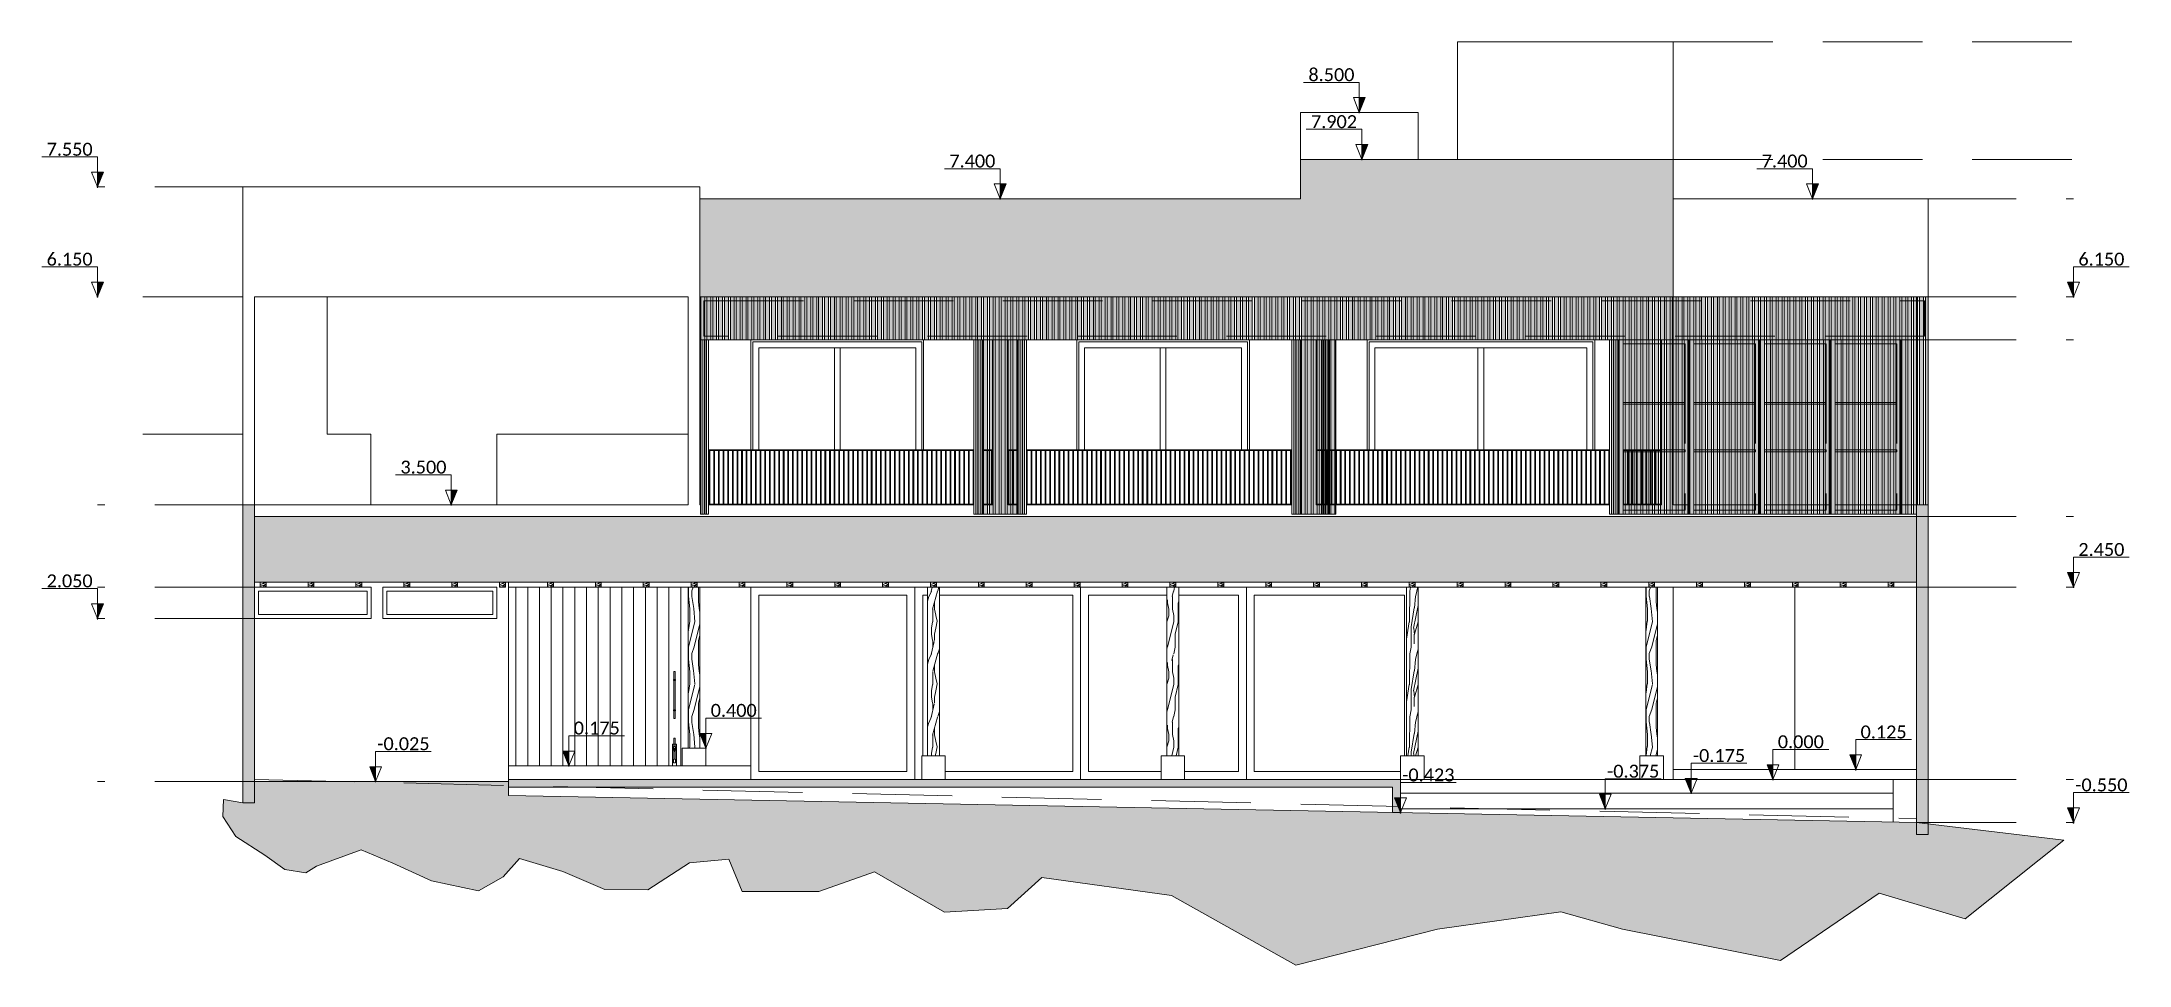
# Model space of a CAD drawing. Header units: metres. Extents: x -197 to 1099, y -24 to 14.
# Drawn here: x 730.46 to 757.06, y -2.37 to 9.4 of the extents above; entities that cross this region are included whole.
import ezdxf
from ezdxf.enums import TextEntityAlignment as Align

# ---------------------------------------------------------------- set-up
doc = ezdxf.new("R2010")
doc.units = ezdxf.units.M
doc.header["$LTSCALE"] = 0.001
doc.header["$PDMODE"] = 34
doc.header["$PDSIZE"] = 0.01
doc.linetypes.add('HIDDENX2', pattern=[19.05, 12.7, -6.35])
doc.layers.get('0').update_dxf_attribs({"lineweight": 13, "true_color": 0x000000})
for name, color, linetype, lineweight, true_color in [('Jach-Anotaciones-CalidaddeLínea  0.13', 7, 'Continuous', 13, 0x000000), ('Jach-Anotaciones-CalidaddeLínea 0.09', 7, 'Continuous', 9, 0x000000), ('Jach-Anotaciones-CalidaddeLínea 0.18', 7, 'Continuous', 18, 0x000000), ('Jach-Anotaciones-Hatch-Lum100%', 7, 'Continuous', 13, 0x000000), ('Jach-Anotaciones-Hatch-Lum40%', 7, 'Continuous', 13, 0x999999), ('Jach-Anotaciones-Hatch-Lum50%', 9, 'Continuous', 13, 0x808080), ('Jach-Anotaciones-Hatch-Lum80%', 250, 'Continuous', 13, 0x333333), ('JACH-Anotaciones-Textos-Lum75% @ 0.075', 7, 'Continuous', 13, 0x404040), ('JACH-Arq-Lineas-Proyeccion', 250, 'HIDDENX2', 13, 0x333333), ('JACH-Arq-Lineas-Proyeccion Niveles cortes', 9, 'HIDDENX2', 13, 0x808080), ('JACH-Arq-Muros03Bajos', 7, 'Continuous', 13, 0x404040), ('JACH-Arq-Puertas01-', 7, 'Continuous', 13, 0x404040), ('JACH-Arq-Ventanas-BajasyPisoTecho', 7, 'Continuous', 13, 0x404040)]:
    doc.layers.add(name, color=color, linetype=linetype, lineweight=lineweight, true_color=true_color)
doc.styles.add('02a-Calibri-JACH(1.8mm)', font='calibri.ttf', dxfattribs={"height": 2.2})
pattern_1 = [(90, (438.4658, 0.568), (-0.8, 5e-17), [0.16, -0.64]), (98.9726, (438.89781, 0.576), (-0.7999981005, 4.8000000235), [0.1538832, -15.2344232]), (95.7105, (438.84981, 0.568), (-0.799988406, 7.20000014), [0.1607984, -7.8791008]), (74.5779, (438.60981, 0.568), (2.399989871, 8.7999996156), [0.2406656, -23.8259016]), (83.6599, (438.34581, 0.584), (-1.634e-06, 0.800000253), [0.1448864, -7.0994208]), (75.0686, (438.80181, 0.608), (0.7999986955, 3.199999993), [0.1241936, -12.2951456]), (78.6901, (438.33781, 0.328), (-3e-07, 0.80000023), [0.3263376, -3.7528776]), (95.7105, (438.96981, 0.576), (-0.799988406, 7.20000014), [0.0803992, -7.9595]), (90, (438.6338, 0.568), (-0.8, 5e-17), [0.08, -0.72]), (90, (438.5378, 0.408), (-0.8, 5e-17), [0.24, -0.56]), (101.3099, (438.41781, 0.568), (-0.79999795, 3.19999982), [0.081584, -3.9976312]), (92.7263, (438.71381, 0.488), (-0.799996814, 16.000000236), [0.1681904, -16.6508464]), (82.4054, (438.73781, 0.528), (0.799994947, 6.399999886), [0.1210616, -11.9851336]), (90, (439.0418, 0.488), (-0.8, 5e-17), [0.16, -0.64]), (88.8309, (439.08181, 0.408), (-6.144e-07, 0.8000001466), [0.3920816, -38.81608]), (90, (438.4818, 0.408), (-0.8, 5e-17), [0.08, -0.72]), (90, (438.4178, 0.488), (-0.8, 5e-17), [0.08, -0.72]), (90, (438.3458, 0.128), (-0.8, 5e-17), [0.12, -0.68]), (80.5377, (438.30581, 0.344), (-3.1e-07, 0.80000006), [0.2433104, -4.6228992]), (90, (438.3058, 0.088), (-0.8, 5e-17), [0.16, -0.64]), (90, (439.0258, 0), (-0.8, 5e-17), [0.088, -0.712]), (90, (438.9858, 0.408), (-0.8, 5e-17), [0.08, -0.72]), (90, (438.9618, 0), (-0.8, 5e-17), [0.168, -0.632]), (95.4403, (438.91381, 0.408), (-0.799995827, 7.999999761), [0.16876, -16.7072576]), (90, (438.8498, 0.416), (-0.8, 5e-17), [0.152, -0.648]), (90, (438.8338, 0), (-0.8, 5e-17), [0.088, -0.712]), (88.8309, (438.70581, 0.096), (-6.144e-07, 0.8000001466), [0.3920816, -38.81608]), (90, (438.6338, 0.168), (-0.8, 5e-17), [0.08, -0.72]), (90, (438.6098, 0.088), (-0.8, 5e-17), [0.08, -0.72]), (90, (438.6098, 0.408), (-0.8, 5e-17), [0.16, -0.64]), (90, (438.5938, 0.248), (-0.8, 5e-17), [0.08, -0.72]), (90, (438.4978, 0.088), (-0.8, 5e-17), [0.16, -0.64]), (109.6538, (438.83381, 0.304), (-3.19999566, 8.800000202), [0.1189288, -11.7739248]), (101.3099, (438.60981, 0.168), (-0.79999795, 3.19999982), [0.081584, -3.9976312]), (101.3099, (438.64981, 0.488), (-0.79999795, 3.19999982), [0.081584, -3.9976312]), (95.7105, (438.34581, 0.248), (-0.799988406, 7.20000014), [0.0803992, -7.9595]), (79.6952, (438.28981, 0), (0.799995757, 4.799999982), [0.0894424, -8.854828]), (78.6901, (439.02581, 0.088), (-3e-07, 0.80000023), [0.081584, -3.9976312]), (180, (439.0418, 0.168), (-1e-16, -0.8), [0, -0.8]), (76.6076, (438.59381, 0), (3.1999756264, 13.60000018), [0.172696, -17.0969232]), (101.3099, (438.48181, 0.488), (-0.79999795, 3.19999982), [0.081584, -3.9976312]), (100.3048, (438.98581, 0.488), (-0.799996835, 3.99999983), [0.0894424, -8.854828]), (78.6901, (438.63381, 0.248), (-3e-07, 0.80000023), [0.081584, -3.9976312]), (78.6901, (438.59381, 0.328), (-3e-07, 0.80000023), [0.081584, -3.9976312]), (71.5651, (438.6738, 0), (-9.3e-07, 0.79999983), [0.1011928, -2.4286288]), (75.9638, (438.40181, 0.088), (-1e-06, 0.79999968), [0.3298488, -2.9686352]), (73.3008, (438.34581, 0.248), (1.599994986, 5.599999966), [0.2505672, -8.101676]), (90, (438.3058, 0.248), (-0.8, 5e-17), [0.096, -0.704]), (75.9638, (438.96181, 0.168), (-1e-06, 0.79999968), [0.3298488, -2.9686352]), (75.9638, (438.90581, 0.088), (-1e-06, 0.79999968), [0.3298488, -2.9686352]), (75.9638, (438.83381, 0.088), (-1e-06, 0.79999968), [0.3298488, -2.9686352]), (79.6952, (438.48181, 0), (0.799995757, 4.799999982), [0.0894424, -8.854828]), (75.9638, (438.49781, 0.248), (-1e-06, 0.79999968), [0.164924, -3.13356]), (79.6952, (438.73781, 0), (0.799995757, 4.799999982), [0.0894424, -8.854828]), (87.6141, (438.79381, 0.416), (-9.81e-07, 0.7999999567), [0.1921664, -19.024492]), (79.6952, (438.64981, 0.328), (0.799995757, 4.799999982), [0.0894424, -8.854828]), (102.5288, (438.66581, 0.416), (-0.799999443, 3.200000383), [0.073756, -7.3018792]), (79.5626, (438.77781, 0), (1.5999882748, 8.799999746), [0.3091152, -30.602364]), (81.8699, (438.83381, 0.304), (1.93e-07, 0.79999957), [0.1131368, -5.5437168]), (94.7636, (438.75381, 0.088), (-0.79999316, 8.79999996), [0.1926656, -9.4406096]), (90, (438.7378, 0.28), (-0.8, 5e-17), [0.248, -0.552]), (74.7449, (438.37781, 0), (0.799998657, 3.19999977), [0.0912144, -9.0301888]), (80.5377, (439.04181, 0.168), (-3.1e-07, 0.80000006), [0.2433104, -4.6228992]), (70.0169, (438.87381, 0), (0.79999946, 2.399999904), [0.0936376, -9.2701216]), (90, (438.4018, 0.648), (-0.8, 5e-17), [0.04, -0.76]), (90, (438.7538, 0.648), (-0.8, 5e-17), [0.08, -0.72]), (101.3099, (439.04181, 0.648), (-0.79999795, 3.19999982), [0.081584, -3.9976312]), (90, (438.9618, 0.656), (-0.8, 5e-17), [0.144, -0.656]), (73.3008, (438.53781, 0.648), (1.599994986, 5.599999966), [0.0835224, -8.2687208]), (78.0207, (438.70581, 0.656), (3.2008781664, 15.199999689), [0.1472056, -26.8405152]), (180, (439.0418, 0.648), (-1e-16, -0.8), [0, -0.8]), (90, (439.0258, 0.728), (-0.8, 5e-17), [0.072, -0.728]), (90, (438.8738, 0.728), (-0.8, 5e-17), [0.072, -0.728]), (90, (438.8338, 0.728), (-0.8, 5e-17), [0.072, -0.728]), (66.0376, (438.56181, 0.728), (2.399989321, 5.600000022), [0.0787912, -7.8002896]), (78.5163, (438.46581, 0.728), (0.8001243765, 3.9999999871), [0.0734704, -52.17242]), (71.5651, (438.7538, 0.728), (-9.3e-07, 0.79999983), [0.0758944, -2.4539264]), (77.4712, (438.36181, 0.728), (0.799999682, 4.000000256), [0.073756, -7.3018792])]
pattern_2 = [(0, (169.421, 45.032), (0, 6.985), [5.08, -1.905]), (90, (169.421, 45.032), (-6.985, 4e-16), [5.08, -1.905])]

# ---------------------------------------------------------------- blocks, each defined once
blk = doc.blocks.new('A$Cb2f9599b')
at = {"lineweight": 0, "ltscale": 100}
blk.add_wipeout([(-0.0845, 2.091), (-0.0595, 2.091), (-0.0595, -0.129), (-0.0845, -0.129)], dxfattribs=at)
blk.add_wipeout([(-0.1095, 2.091), (-0.0845, 2.091), (-0.0845, -0.129), (-0.1095, -0.129)], dxfattribs=at)
at = {"layer": 'Jach-Anotaciones-Hatch-Lum40%', "lineweight": 0, "ltscale": 100}
h = blk.add_hatch(color=256, dxfattribs=at)
h.dxf.hatch_style = 1
h.paths.add_polyline_path([(-0.1095, 2.091), (-0.0845, 2.091), (-0.0845, -0.129), (-0.1095, -0.129)])
at = {"layer": 'Jach-Anotaciones-CalidaddeLínea 0.09', "lineweight": 0, "ltscale": 100}
for points in [[(-0.1095, 2.091), (-0.0845, 2.091), (-0.0845, -0.129), (-0.1095, -0.129)], [(-0.0845, 2.091), (-0.0595, 2.091), (-0.0595, -0.129), (-0.0845, -0.129)]]:
    blk.add_lwpolyline(points, close=True, dxfattribs=at)
blk = doc.blocks.new('A$Cbd59a7a6')
at = {"layer": 'Jach-Anotaciones-Hatch-Lum40%', "lineweight": 0, "ltscale": 100}
h = blk.add_hatch(color=256, dxfattribs=at)
h.dxf.hatch_style = 1
h.paths.add_polyline_path([(3.6125, -0.55), (3.6625, -0.55), (3.6625, -2.77), (3.6125, -2.77)])
h = blk.add_hatch(color=256, dxfattribs=at)
h.dxf.hatch_style = 1
h.paths.add_polyline_path([(3.6875, -0.55), (3.7375, -0.55), (3.7375, -2.77), (3.6875, -2.77)])
h = blk.add_hatch(color=256, dxfattribs=at)
h.dxf.hatch_style = 1
h.paths.add_polyline_path([(3.7625, -0.55), (3.8125, -0.55), (3.8125, -2.77), (3.7625, -2.77)])
h = blk.add_hatch(color=256, dxfattribs=at)
h.dxf.hatch_style = 1
h.paths.add_polyline_path([(3.8375, -0.55), (3.8875, -0.55), (3.8875, -2.77), (3.8375, -2.77)])
h = blk.add_hatch(color=256, dxfattribs=at)
h.dxf.hatch_style = 1
h.paths.add_polyline_path([(3.9125, -0.55), (3.9625, -0.55), (3.9625, -2.77), (3.9125, -2.77)])
h = blk.add_hatch(color=256, dxfattribs=at)
h.dxf.hatch_style = 1
h.paths.add_polyline_path([(3.9875, -0.55), (4.0375, -0.55), (4.0375, -2.77), (3.9875, -2.77)])
at = {"layer": 'Jach-Anotaciones-CalidaddeLínea 0.09', "lineweight": 0, "ltscale": 100}
for points in [[(3.6125, -0.55), (3.6625, -0.55), (3.6625, -2.77), (3.6125, -2.77)], [(3.6875, -0.55), (3.7375, -0.55), (3.7375, -2.77), (3.6875, -2.77)], [(3.7625, -0.55), (3.8125, -0.55), (3.8125, -2.77), (3.7625, -2.77)], [(3.8375, -0.55), (3.8875, -0.55), (3.8875, -2.77), (3.8375, -2.77)], [(3.9125, -0.55), (3.9625, -0.55), (3.9625, -2.77), (3.9125, -2.77)], [(3.9875, -0.55), (4.0375, -0.55), (4.0375, -2.77), (3.9875, -2.77)]]:
    blk.add_lwpolyline(points, close=True, dxfattribs=at)
at = {"layer": 'Jach-Anotaciones-CalidaddeLínea 0.18', "lineweight": 0, "ltscale": 100}
blk.add_lwpolyline([(3.6, -0.55), (4.05, -0.55), (4.05, -2.77), (3.6, -2.77)], close=True, dxfattribs=at)
blk = doc.blocks.new('A$Ceb0e9d90')
at = {"layer": 'Jach-Anotaciones-Hatch-Lum40%', "lineweight": 0, "ltscale": 100}
h = blk.add_hatch(color=256, dxfattribs=at)
h.dxf.hatch_style = 1
h.paths.add_polyline_path([(0.0875, 2.1), (0.1375, 2.1), (0.1375, -0.12), (0.0875, -0.12)])
h = blk.add_hatch(color=256, dxfattribs=at)
h.dxf.hatch_style = 1
h.paths.add_polyline_path([(0.1625, 2.1), (0.2125, 2.1), (0.2125, -0.12), (0.1625, -0.12)])
h = blk.add_hatch(color=256, dxfattribs=at)
h.dxf.hatch_style = 1
h.paths.add_polyline_path([(0.2375, 2.1), (0.2875, 2.1), (0.2875, -0.12), (0.2375, -0.12)])
h = blk.add_hatch(color=256, dxfattribs=at)
h.dxf.hatch_style = 1
h.paths.add_polyline_path([(0.3125, 2.1), (0.3625, 2.1), (0.3625, -0.12), (0.3125, -0.12)])
h = blk.add_hatch(color=256, dxfattribs=at)
h.dxf.hatch_style = 1
h.paths.add_polyline_path([(0.3875, 2.1), (0.4375, 2.1), (0.4375, -0.12), (0.3875, -0.12)])
h = blk.add_hatch(color=256, dxfattribs=at)
h.dxf.hatch_style = 1
h.paths.add_polyline_path([(0.4625, 2.1), (0.5125, 2.1), (0.5125, -0.12), (0.4625, -0.12)])
h = blk.add_hatch(color=256, dxfattribs=at)
h.dxf.hatch_style = 1
h.paths.add_polyline_path([(0.5375, 2.1), (0.5875, 2.1), (0.5875, -0.12), (0.5375, -0.12)])
h = blk.add_hatch(color=256, dxfattribs=at)
h.dxf.hatch_style = 1
h.paths.add_polyline_path([(0.6125, 2.1), (0.6625, 2.1), (0.6625, -0.12), (0.6125, -0.12)])
h = blk.add_hatch(color=256, dxfattribs=at)
h.dxf.hatch_style = 1
h.paths.add_polyline_path([(0.6875, 2.1), (0.7375, 2.1), (0.7375, -0.12), (0.6875, -0.12)])
h = blk.add_hatch(color=256, dxfattribs=at)
h.dxf.hatch_style = 1
h.paths.add_polyline_path([(0.7625, 2.1), (0.8125, 2.1), (0.8125, -0.12), (0.7625, -0.12)])
h = blk.add_hatch(color=256, dxfattribs=at)
h.dxf.hatch_style = 1
h.paths.add_polyline_path([(0.8375, 2.1), (0.8875, 2.1), (0.8875, -0.12), (0.8375, -0.12)])
at = {"layer": 'Jach-Anotaciones-CalidaddeLínea 0.09', "lineweight": 0, "ltscale": 100}
for points in [[(0.0875, 2.1), (0.1375, 2.1), (0.1375, -0.12), (0.0875, -0.12)], [(0.1625, 2.1), (0.2125, 2.1), (0.2125, -0.12), (0.1625, -0.12)], [(0.2375, 2.1), (0.2875, 2.1), (0.2875, -0.12), (0.2375, -0.12)], [(0.3125, 2.1), (0.3625, 2.1), (0.3625, -0.12), (0.3125, -0.12)], [(0.3875, 2.1), (0.4375, 2.1), (0.4375, -0.12), (0.3875, -0.12)], [(0.4625, 2.1), (0.5125, 2.1), (0.5125, -0.12), (0.4625, -0.12)], [(0.5375, 2.1), (0.5875, 2.1), (0.5875, -0.12), (0.5375, -0.12)], [(0.6125, 2.1), (0.6625, 2.1), (0.6625, -0.12), (0.6125, -0.12)], [(0.6875, 2.1), (0.7375, 2.1), (0.7375, -0.12), (0.6875, -0.12)], [(0.7625, 2.1), (0.8125, 2.1), (0.8125, -0.12), (0.7625, -0.12)], [(0.8375, 2.1), (0.8875, 2.1), (0.8875, -0.12), (0.8375, -0.12)]]:
    blk.add_lwpolyline(points, close=True, dxfattribs=at)
at = {"layer": 'Jach-Anotaciones-CalidaddeLínea 0.18', "lineweight": 0, "ltscale": 100}
blk.add_lwpolyline([(0, 2.1), (0.9, 2.1), (0.9, -0.12), (0, -0.12)], close=True, dxfattribs=at)
at = {"layer": 'JACH-Arq-Lineas-Proyeccion', "lineweight": 0, "ltscale": 100}
for points in [[(0.05, 2.05), (0.85, 2.05), (0.85, -0.07), (0.05, -0.07)], [(0.05, 1.305), (0.85, 1.305), (0.85, 1.28), (0.05, 1.28)], [(0.05, 0.675), (0.85, 0.675), (0.85, 0.7), (0.05, 0.7)]]:
    blk.add_lwpolyline(points, close=True, dxfattribs=at)
at = {"lineweight": 0, "ltscale": 100}
blk.add_wipeout([(0.0125, 2.1), (0.0625, 2.1), (0.0625, -0.12), (0.0125, -0.12)], dxfattribs=at)
at = {"layer": 'Jach-Anotaciones-Hatch-Lum40%', "lineweight": 0, "ltscale": 100}
h = blk.add_hatch(color=256, dxfattribs=at)
h.dxf.hatch_style = 1
h.paths.add_polyline_path([(0.0125, 2.1), (0.0625, 2.1), (0.0625, -0.12), (0.0125, -0.12)])
at = {"layer": 'Jach-Anotaciones-CalidaddeLínea 0.09', "lineweight": 0, "ltscale": 100}
blk.add_lwpolyline([(0.0125, 2.1), (0.0625, 2.1), (0.0625, -0.12), (0.0125, -0.12)], close=True, dxfattribs=at)
blk = doc.blocks.new('A$C952c2b62')
at = {"layer": 'Jach-Anotaciones-Hatch-Lum40%', "lineweight": 0, "ltscale": 100}
h = blk.add_hatch(color=256, dxfattribs=at)
h.dxf.hatch_style = 1
h.paths.add_polyline_path([(-0.2875, -0.55), (-0.3375, -0.55), (-0.3375, -2.77), (-0.2875, -2.77)])
h = blk.add_hatch(color=256, dxfattribs=at)
h.dxf.hatch_style = 1
h.paths.add_polyline_path([(-0.2125, -0.55), (-0.2625, -0.55), (-0.2625, -2.77), (-0.2125, -2.77)])
h = blk.add_hatch(color=256, dxfattribs=at)
h.dxf.hatch_style = 1
h.paths.add_polyline_path([(-0.1375, -0.55), (-0.1875, -0.55), (-0.1875, -2.77), (-0.15, -2.77), (-0.15, -2.65), (-0.1375, -2.65)])
h = blk.add_hatch(color=256, dxfattribs=at)
h.dxf.hatch_style = 1
h.paths.add_polyline_path([(-0.0625, -0.55), (-0.1125, -0.55), (-0.1125, -2.65), (-0.0625, -2.65)])
h = blk.add_hatch(color=256, dxfattribs=at)
h.dxf.hatch_style = 1
h.paths.add_polyline_path([(0, -0.55), (-0.0375, -0.55), (-0.0375, -2.65), (0, -2.65)])
at = {"layer": 'Jach-Anotaciones-CalidaddeLínea 0.09', "lineweight": 0, "ltscale": 100}
for points in [[(-0.2875, -0.55), (-0.3375, -0.55), (-0.3375, -2.77), (-0.2875, -2.77)], [(-0.2125, -0.55), (-0.2625, -0.55), (-0.2625, -2.77), (-0.2125, -2.77)], [(-0.1375, -0.55), (-0.1875, -0.55), (-0.1875, -2.77), (-0.15, -2.77), (-0.15, -2.65), (-0.1375, -2.65)], [(-0.0625, -0.55), (-0.1125, -0.55), (-0.1125, -2.65), (-0.0625, -2.65)], [(0, -0.55), (-0.0375, -0.55), (-0.0375, -2.65), (0, -2.65)]]:
    blk.add_lwpolyline(points, close=True, dxfattribs=at)
at = {"layer": 'Jach-Anotaciones-CalidaddeLínea 0.18', "lineweight": 0, "ltscale": 100}
blk.add_lwpolyline([(0, -0.55), (-0.35, -0.55), (-0.35, -2.77), (-0.15, -2.77), (-0.15, -2.65), (0, -2.65)], close=True, dxfattribs=at)
blk = doc.blocks.new('A$C598ee789')
at = {"layer": 'Jach-Anotaciones-Hatch-Lum40%', "lineweight": 0, "ltscale": 100}
h = blk.add_hatch(color=256, dxfattribs=at)
h.dxf.hatch_style = 1
h.paths.add_polyline_path([(-15.488, -2), (-15.438, -2), (-15.438, -2.55), (-15.488, -2.55)])
h = blk.add_hatch(color=256, dxfattribs=at)
h.dxf.hatch_style = 1
h.paths.add_polyline_path([(-15.413, -2), (-15.363, -2), (-15.363, -2.55), (-15.413, -2.55)])
h = blk.add_hatch(color=256, dxfattribs=at)
h.dxf.hatch_style = 1
h.paths.add_polyline_path([(-15.338, -2), (-15.288, -2), (-15.288, -2.55), (-15.338, -2.55)])
h = blk.add_hatch(color=256, dxfattribs=at)
h.dxf.hatch_style = 1
h.paths.add_polyline_path([(-15.263, -2), (-15.213, -2), (-15.213, -2.55), (-15.263, -2.55)])
h = blk.add_hatch(color=256, dxfattribs=at)
h.dxf.hatch_style = 1
h.paths.add_polyline_path([(-15.188, -2), (-15.138, -2), (-15.138, -2.55), (-15.188, -2.55)])
h = blk.add_hatch(color=256, dxfattribs=at)
h.dxf.hatch_style = 1
h.paths.add_polyline_path([(-15.113, -2), (-15.063, -2), (-15.063, -2.55), (-15.113, -2.55)])
h = blk.add_hatch(color=256, dxfattribs=at)
h.dxf.hatch_style = 1
h.paths.add_polyline_path([(-15.038, -2), (-14.988, -2), (-14.988, -2.55), (-15.038, -2.55)])
h = blk.add_hatch(color=256, dxfattribs=at)
h.dxf.hatch_style = 1
h.paths.add_polyline_path([(-14.963, -2), (-14.913, -2), (-14.913, -2.55), (-14.963, -2.55)])
h = blk.add_hatch(color=256, dxfattribs=at)
h.dxf.hatch_style = 1
h.paths.add_polyline_path([(-14.888, -2), (-14.838, -2), (-14.838, -2.55), (-14.888, -2.55)])
h = blk.add_hatch(color=256, dxfattribs=at)
h.dxf.hatch_style = 1
h.paths.add_polyline_path([(-14.813, -2), (-14.763, -2), (-14.763, -2.55), (-14.813, -2.55)])
h = blk.add_hatch(color=256, dxfattribs=at)
h.dxf.hatch_style = 1
h.paths.add_polyline_path([(-14.738, -2), (-14.688, -2), (-14.688, -2.55), (-14.738, -2.55)])
h = blk.add_hatch(color=256, dxfattribs=at)
h.dxf.hatch_style = 1
h.paths.add_polyline_path([(-14.663, -2), (-14.613, -2), (-14.613, -2.55), (-14.663, -2.55)])
h = blk.add_hatch(color=256, dxfattribs=at)
h.dxf.hatch_style = 1
h.paths.add_polyline_path([(-14.588, -2), (-14.538, -2), (-14.538, -2.55), (-14.588, -2.55)])
h = blk.add_hatch(color=256, dxfattribs=at)
h.dxf.hatch_style = 1
h.paths.add_polyline_path([(-14.513, -2), (-14.463, -2), (-14.463, -2.55), (-14.513, -2.55)])
h = blk.add_hatch(color=256, dxfattribs=at)
h.dxf.hatch_style = 1
h.paths.add_polyline_path([(-14.438, -2), (-14.388, -2), (-14.388, -2.55), (-14.438, -2.55)])
h = blk.add_hatch(color=256, dxfattribs=at)
h.dxf.hatch_style = 1
h.paths.add_polyline_path([(-14.363, -2), (-14.313, -2), (-14.313, -2.55), (-14.363, -2.55)])
h = blk.add_hatch(color=256, dxfattribs=at)
h.dxf.hatch_style = 1
h.paths.add_polyline_path([(-14.288, -2), (-14.238, -2), (-14.238, -2.55), (-14.288, -2.55)])
h = blk.add_hatch(color=256, dxfattribs=at)
h.dxf.hatch_style = 1
h.paths.add_polyline_path([(-14.213, -2), (-14.163, -2), (-14.163, -2.55), (-14.213, -2.55)])
h = blk.add_hatch(color=256, dxfattribs=at)
h.dxf.hatch_style = 1
h.paths.add_polyline_path([(-14.138, -2), (-14.088, -2), (-14.088, -2.55), (-14.138, -2.55)])
h = blk.add_hatch(color=256, dxfattribs=at)
h.dxf.hatch_style = 1
h.paths.add_polyline_path([(-14.063, -2), (-14.013, -2), (-14.013, -2.55), (-14.063, -2.55)])
h = blk.add_hatch(color=256, dxfattribs=at)
h.dxf.hatch_style = 1
h.paths.add_polyline_path([(-13.988, -2), (-13.938, -2), (-13.938, -2.55), (-13.988, -2.55)])
h = blk.add_hatch(color=256, dxfattribs=at)
h.dxf.hatch_style = 1
h.paths.add_polyline_path([(-13.913, -2), (-13.863, -2), (-13.863, -2.55), (-13.913, -2.55)])
h = blk.add_hatch(color=256, dxfattribs=at)
h.dxf.hatch_style = 1
h.paths.add_polyline_path([(-13.838, -2), (-13.788, -2), (-13.788, -2.55), (-13.838, -2.55)])
h = blk.add_hatch(color=256, dxfattribs=at)
h.dxf.hatch_style = 1
h.paths.add_polyline_path([(-13.763, -2), (-13.713, -2), (-13.713, -2.55), (-13.763, -2.55)])
h = blk.add_hatch(color=256, dxfattribs=at)
h.dxf.hatch_style = 1
h.paths.add_polyline_path([(-13.688, -2), (-13.638, -2), (-13.638, -2.55), (-13.688, -2.55)])
h = blk.add_hatch(color=256, dxfattribs=at)
h.dxf.hatch_style = 1
h.paths.add_polyline_path([(-13.613, -2), (-13.563, -2), (-13.563, -2.55), (-13.613, -2.55)])
h = blk.add_hatch(color=256, dxfattribs=at)
h.dxf.hatch_style = 1
h.paths.add_polyline_path([(-13.538, -2), (-13.488, -2), (-13.488, -2.55), (-13.538, -2.55)])
h = blk.add_hatch(color=256, dxfattribs=at)
h.dxf.hatch_style = 1
h.paths.add_polyline_path([(-13.463, -2), (-13.413, -2), (-13.413, -2.55), (-13.463, -2.55)])
h = blk.add_hatch(color=256, dxfattribs=at)
h.dxf.hatch_style = 1
h.paths.add_polyline_path([(-13.388, -2), (-13.338, -2), (-13.338, -2.55), (-13.388, -2.55)])
h = blk.add_hatch(color=256, dxfattribs=at)
h.dxf.hatch_style = 1
h.paths.add_polyline_path([(-13.313, -2), (-13.263, -2), (-13.263, -2.55), (-13.313, -2.55)])
h = blk.add_hatch(color=256, dxfattribs=at)
h.dxf.hatch_style = 1
h.paths.add_polyline_path([(-13.238, -2), (-13.188, -2), (-13.188, -2.55), (-13.238, -2.55)])
h = blk.add_hatch(color=256, dxfattribs=at)
h.dxf.hatch_style = 1
h.paths.add_polyline_path([(-13.163, -2), (-13.113, -2), (-13.113, -2.55), (-13.163, -2.55)])
h = blk.add_hatch(color=256, dxfattribs=at)
h.dxf.hatch_style = 1
h.paths.add_polyline_path([(-13.088, -2), (-13.038, -2), (-13.038, -2.55), (-13.088, -2.55)])
h = blk.add_hatch(color=256, dxfattribs=at)
h.dxf.hatch_style = 1
h.paths.add_polyline_path([(-13.013, -2), (-12.963, -2), (-12.963, -2.55), (-13.013, -2.55)])
h = blk.add_hatch(color=256, dxfattribs=at)
h.dxf.hatch_style = 1
h.paths.add_polyline_path([(-12.938, -2), (-12.887, -2), (-12.887, -2.55), (-12.938, -2.55)])
h = blk.add_hatch(color=256, dxfattribs=at)
h.dxf.hatch_style = 1
h.paths.add_polyline_path([(-12.863, -2), (-12.812, -2), (-12.812, -2.55), (-12.863, -2.55)])
h = blk.add_hatch(color=256, dxfattribs=at)
h.dxf.hatch_style = 1
h.paths.add_polyline_path([(-12.788, -2), (-12.738, -2), (-12.738, -2.55), (-12.788, -2.55)])
h = blk.add_hatch(color=256, dxfattribs=at)
h.dxf.hatch_style = 1
h.paths.add_polyline_path([(-12.713, -2), (-12.663, -2), (-12.663, -2.55), (-12.713, -2.55)])
h = blk.add_hatch(color=256, dxfattribs=at)
h.dxf.hatch_style = 1
h.paths.add_polyline_path([(-12.638, -2), (-12.588, -2), (-12.588, -2.55), (-12.638, -2.55)])
h = blk.add_hatch(color=256, dxfattribs=at)
h.dxf.hatch_style = 1
h.paths.add_polyline_path([(-12.563, -2), (-12.513, -2), (-12.513, -2.55), (-12.563, -2.55)])
h = blk.add_hatch(color=256, dxfattribs=at)
h.dxf.hatch_style = 1
h.paths.add_polyline_path([(-12.488, -2), (-12.438, -2), (-12.438, -2.55), (-12.488, -2.55)])
h = blk.add_hatch(color=256, dxfattribs=at)
h.dxf.hatch_style = 1
h.paths.add_polyline_path([(-12.413, -2), (-12.363, -2), (-12.363, -2.55), (-12.413, -2.55)])
h = blk.add_hatch(color=256, dxfattribs=at)
h.dxf.hatch_style = 1
h.paths.add_polyline_path([(-12.338, -2), (-12.288, -2), (-12.288, -2.55), (-12.338, -2.55)])
h = blk.add_hatch(color=256, dxfattribs=at)
h.dxf.hatch_style = 1
h.paths.add_polyline_path([(-12.263, -2), (-12.213, -2), (-12.213, -2.55), (-12.263, -2.55)])
h = blk.add_hatch(color=256, dxfattribs=at)
h.dxf.hatch_style = 1
h.paths.add_polyline_path([(-12.188, -2), (-12.138, -2), (-12.138, -2.55), (-12.188, -2.55)])
h = blk.add_hatch(color=256, dxfattribs=at)
h.dxf.hatch_style = 1
h.paths.add_polyline_path([(-12.113, -2), (-12.063, -2), (-12.063, -2.55), (-12.113, -2.55)])
h = blk.add_hatch(color=256, dxfattribs=at)
h.dxf.hatch_style = 1
h.paths.add_polyline_path([(-12.037, -2), (-11.987, -2), (-11.987, -2.55), (-12.037, -2.55)])
h = blk.add_hatch(color=256, dxfattribs=at)
h.dxf.hatch_style = 1
h.paths.add_polyline_path([(-11.962, -2), (-11.912, -2), (-11.912, -2.55), (-11.962, -2.55)])
h = blk.add_hatch(color=256, dxfattribs=at)
h.dxf.hatch_style = 1
h.paths.add_polyline_path([(-11.888, -2), (-11.838, -2), (-11.838, -2.55), (-11.888, -2.55)])
h = blk.add_hatch(color=256, dxfattribs=at)
h.dxf.hatch_style = 1
h.paths.add_polyline_path([(-11.813, -2), (-11.763, -2), (-11.763, -2.55), (-11.813, -2.55)])
h = blk.add_hatch(color=256, dxfattribs=at)
h.dxf.hatch_style = 1
h.paths.add_polyline_path([(-11.738, -2), (-11.688, -2), (-11.688, -2.55), (-11.738, -2.55)])
h = blk.add_hatch(color=256, dxfattribs=at)
h.dxf.hatch_style = 1
h.paths.add_polyline_path([(-11.663, -2), (-11.613, -2), (-11.613, -2.55), (-11.663, -2.55)])
h = blk.add_hatch(color=256, dxfattribs=at)
h.dxf.hatch_style = 1
h.paths.add_polyline_path([(-11.588, -2), (-11.538, -2), (-11.538, -2.55), (-11.588, -2.55)])
h = blk.add_hatch(color=256, dxfattribs=at)
h.dxf.hatch_style = 1
h.paths.add_polyline_path([(-11.513, -2), (-11.463, -2), (-11.463, -2.55), (-11.513, -2.55)])
h = blk.add_hatch(color=256, dxfattribs=at)
h.dxf.hatch_style = 1
h.paths.add_polyline_path([(-11.438, -2), (-11.388, -2), (-11.388, -2.55), (-11.438, -2.55)])
h = blk.add_hatch(color=256, dxfattribs=at)
h.dxf.hatch_style = 1
h.paths.add_polyline_path([(-11.363, -2), (-11.313, -2), (-11.313, -2.55), (-11.363, -2.55)])
h = blk.add_hatch(color=256, dxfattribs=at)
h.dxf.hatch_style = 1
h.paths.add_polyline_path([(-11.288, -2), (-11.238, -2), (-11.238, -2.55), (-11.288, -2.55)])
h = blk.add_hatch(color=256, dxfattribs=at)
h.dxf.hatch_style = 1
h.paths.add_polyline_path([(-11.213, -2), (-11.163, -2), (-11.163, -2.55), (-11.213, -2.55)])
h = blk.add_hatch(color=256, dxfattribs=at)
h.dxf.hatch_style = 1
h.paths.add_polyline_path([(-11.137, -2), (-11.087, -2), (-11.087, -2.55), (-11.137, -2.55)])
h = blk.add_hatch(color=256, dxfattribs=at)
h.dxf.hatch_style = 1
h.paths.add_polyline_path([(-11.062, -2), (-11.012, -2), (-11.012, -2.55), (-11.062, -2.55)])
h = blk.add_hatch(color=256, dxfattribs=at)
h.dxf.hatch_style = 1
h.paths.add_polyline_path([(-10.988, -2), (-10.938, -2), (-10.938, -2.55), (-10.988, -2.55)])
h = blk.add_hatch(color=256, dxfattribs=at)
h.dxf.hatch_style = 1
h.paths.add_polyline_path([(-10.913, -2), (-10.863, -2), (-10.863, -2.55), (-10.913, -2.55)])
h = blk.add_hatch(color=256, dxfattribs=at)
h.dxf.hatch_style = 1
h.paths.add_polyline_path([(-10.838, -2), (-10.788, -2), (-10.788, -2.55), (-10.838, -2.55)])
h = blk.add_hatch(color=256, dxfattribs=at)
h.dxf.hatch_style = 1
h.paths.add_polyline_path([(-10.763, -2), (-10.713, -2), (-10.713, -2.55), (-10.763, -2.55)])
h = blk.add_hatch(color=256, dxfattribs=at)
h.dxf.hatch_style = 1
h.paths.add_polyline_path([(-10.688, -2), (-10.638, -2), (-10.638, -2.55), (-10.688, -2.55)])
h = blk.add_hatch(color=256, dxfattribs=at)
h.dxf.hatch_style = 1
h.paths.add_polyline_path([(-10.613, -2), (-10.563, -2), (-10.563, -2.55), (-10.613, -2.55)])
h = blk.add_hatch(color=256, dxfattribs=at)
h.dxf.hatch_style = 1
h.paths.add_polyline_path([(-10.538, -2), (-10.488, -2), (-10.488, -2.55), (-10.538, -2.55)])
h = blk.add_hatch(color=256, dxfattribs=at)
h.dxf.hatch_style = 1
h.paths.add_polyline_path([(-10.463, -2), (-10.413, -2), (-10.413, -2.55), (-10.463, -2.55)])
h = blk.add_hatch(color=256, dxfattribs=at)
h.dxf.hatch_style = 1
h.paths.add_polyline_path([(-10.388, -2), (-10.338, -2), (-10.338, -2.55), (-10.388, -2.55)])
h = blk.add_hatch(color=256, dxfattribs=at)
h.dxf.hatch_style = 1
h.paths.add_polyline_path([(-10.313, -2), (-10.263, -2), (-10.263, -2.55), (-10.313, -2.55)])
h = blk.add_hatch(color=256, dxfattribs=at)
h.dxf.hatch_style = 1
h.paths.add_polyline_path([(-10.238, -2), (-10.188, -2), (-10.188, -2.55), (-10.238, -2.55)])
h = blk.add_hatch(color=256, dxfattribs=at)
h.dxf.hatch_style = 1
h.paths.add_polyline_path([(-10.163, -2), (-10.113, -2), (-10.113, -2.55), (-10.163, -2.55)])
h = blk.add_hatch(color=256, dxfattribs=at)
h.dxf.hatch_style = 1
h.paths.add_polyline_path([(-10.088, -2), (-10.038, -2), (-10.038, -2.55), (-10.088, -2.55)])
h = blk.add_hatch(color=256, dxfattribs=at)
h.dxf.hatch_style = 1
h.paths.add_polyline_path([(-10.013, -2), (-9.963, -2), (-9.963, -2.55), (-10.013, -2.55)])
h = blk.add_hatch(color=256, dxfattribs=at)
h.dxf.hatch_style = 1
h.paths.add_polyline_path([(-9.938, -2), (-9.888, -2), (-9.888, -2.55), (-9.938, -2.55)])
h = blk.add_hatch(color=256, dxfattribs=at)
h.dxf.hatch_style = 1
h.paths.add_polyline_path([(-9.863, -2), (-9.813, -2), (-9.813, -2.55), (-9.863, -2.55)])
h = blk.add_hatch(color=256, dxfattribs=at)
h.dxf.hatch_style = 1
h.paths.add_polyline_path([(-9.788, -2), (-9.738, -2), (-9.738, -2.55), (-9.788, -2.55)])
h = blk.add_hatch(color=256, dxfattribs=at)
h.dxf.hatch_style = 1
h.paths.add_polyline_path([(-9.713, -2), (-9.663, -2), (-9.663, -2.55), (-9.713, -2.55)])
h = blk.add_hatch(color=256, dxfattribs=at)
h.dxf.hatch_style = 1
h.paths.add_polyline_path([(-9.638, -2), (-9.588, -2), (-9.588, -2.55), (-9.638, -2.55)])
h = blk.add_hatch(color=256, dxfattribs=at)
h.dxf.hatch_style = 1
h.paths.add_polyline_path([(-9.563, -2), (-9.513, -2), (-9.513, -2.55), (-9.563, -2.55)])
h = blk.add_hatch(color=256, dxfattribs=at)
h.dxf.hatch_style = 1
h.paths.add_polyline_path([(-9.488, -2), (-9.438, -2), (-9.438, -2.55), (-9.488, -2.55)])
h = blk.add_hatch(color=256, dxfattribs=at)
h.dxf.hatch_style = 1
h.paths.add_polyline_path([(-9.413, -2), (-9.363, -2), (-9.363, -2.55), (-9.413, -2.55)])
h = blk.add_hatch(color=256, dxfattribs=at)
h.dxf.hatch_style = 1
h.paths.add_polyline_path([(-9.337, -2), (-9.287, -2), (-9.287, -2.55), (-9.337, -2.55)])
h = blk.add_hatch(color=256, dxfattribs=at)
h.dxf.hatch_style = 1
h.paths.add_polyline_path([(-9.262, -2), (-9.212, -2), (-9.212, -2.55), (-9.262, -2.55)])
h = blk.add_hatch(color=256, dxfattribs=at)
h.dxf.hatch_style = 1
h.paths.add_polyline_path([(-9.188, -2), (-9.137, -2), (-9.137, -2.55), (-9.188, -2.55)])
h = blk.add_hatch(color=256, dxfattribs=at)
h.dxf.hatch_style = 1
h.paths.add_polyline_path([(-9.113, -2), (-9.062, -2), (-9.062, -2.55), (-9.113, -2.55)])
h = blk.add_hatch(color=256, dxfattribs=at)
h.dxf.hatch_style = 1
h.paths.add_polyline_path([(-9.038, -2), (-8.988, -2), (-8.988, -2.55), (-9.038, -2.55)])
h = blk.add_hatch(color=256, dxfattribs=at)
h.dxf.hatch_style = 1
h.paths.add_polyline_path([(-8.963, -2), (-8.913, -2), (-8.913, -2.55), (-8.963, -2.55)])
h = blk.add_hatch(color=256, dxfattribs=at)
h.dxf.hatch_style = 1
h.paths.add_polyline_path([(-8.888, -2), (-8.838, -2), (-8.838, -2.55), (-8.888, -2.55)])
h = blk.add_hatch(color=256, dxfattribs=at)
h.dxf.hatch_style = 1
h.paths.add_polyline_path([(-8.813, -2), (-8.763, -2), (-8.763, -2.55), (-8.813, -2.55)])
h = blk.add_hatch(color=256, dxfattribs=at)
h.dxf.hatch_style = 1
h.paths.add_polyline_path([(-8.738, -2), (-8.688, -2), (-8.688, -2.55), (-8.738, -2.55)])
h = blk.add_hatch(color=256, dxfattribs=at)
h.dxf.hatch_style = 1
h.paths.add_polyline_path([(-8.663, -2), (-8.613, -2), (-8.613, -2.55), (-8.663, -2.55)])
h = blk.add_hatch(color=256, dxfattribs=at)
h.dxf.hatch_style = 1
h.paths.add_polyline_path([(-8.588, -2), (-8.538, -2), (-8.538, -2.55), (-8.588, -2.55)])
h = blk.add_hatch(color=256, dxfattribs=at)
h.dxf.hatch_style = 1
h.paths.add_polyline_path([(-8.513, -2), (-8.463, -2), (-8.463, -2.55), (-8.513, -2.55)])
h = blk.add_hatch(color=256, dxfattribs=at)
h.dxf.hatch_style = 1
h.paths.add_polyline_path([(-8.437, -2), (-8.387, -2), (-8.387, -2.55), (-8.437, -2.55)])
h = blk.add_hatch(color=256, dxfattribs=at)
h.dxf.hatch_style = 1
h.paths.add_polyline_path([(-8.362, -2), (-8.312, -2), (-8.312, -2.55), (-8.362, -2.55)])
h = blk.add_hatch(color=256, dxfattribs=at)
h.dxf.hatch_style = 1
h.paths.add_polyline_path([(-8.288, -2), (-8.238, -2), (-8.238, -2.55), (-8.288, -2.55)])
h = blk.add_hatch(color=256, dxfattribs=at)
h.dxf.hatch_style = 1
h.paths.add_polyline_path([(-8.213, -2), (-8.163, -2), (-8.163, -2.55), (-8.213, -2.55)])
h = blk.add_hatch(color=256, dxfattribs=at)
h.dxf.hatch_style = 1
h.paths.add_polyline_path([(-8.138, -2), (-8.088, -2), (-8.088, -2.55), (-8.138, -2.55)])
h = blk.add_hatch(color=256, dxfattribs=at)
h.dxf.hatch_style = 1
h.paths.add_polyline_path([(-8.063, -2), (-8.013, -2), (-8.013, -2.55), (-8.063, -2.55)])
h = blk.add_hatch(color=256, dxfattribs=at)
h.dxf.hatch_style = 1
h.paths.add_polyline_path([(-7.988, -2), (-7.938, -2), (-7.938, -2.55), (-7.988, -2.55)])
h = blk.add_hatch(color=256, dxfattribs=at)
h.dxf.hatch_style = 1
h.paths.add_polyline_path([(-7.913, -2), (-7.863, -2), (-7.863, -2.55), (-7.913, -2.55)])
h = blk.add_hatch(color=256, dxfattribs=at)
h.dxf.hatch_style = 1
h.paths.add_polyline_path([(-7.838, -2), (-7.788, -2), (-7.788, -2.55), (-7.838, -2.55)])
h = blk.add_hatch(color=256, dxfattribs=at)
h.dxf.hatch_style = 1
h.paths.add_polyline_path([(-7.763, -2), (-7.713, -2), (-7.713, -2.55), (-7.763, -2.55)])
h = blk.add_hatch(color=256, dxfattribs=at)
h.dxf.hatch_style = 1
h.paths.add_polyline_path([(-7.688, -2), (-7.638, -2), (-7.638, -2.55), (-7.688, -2.55)])
h = blk.add_hatch(color=256, dxfattribs=at)
h.dxf.hatch_style = 1
h.paths.add_polyline_path([(-7.613, -2), (-7.563, -2), (-7.563, -2.55), (-7.613, -2.55)])
h = blk.add_hatch(color=256, dxfattribs=at)
h.dxf.hatch_style = 1
h.paths.add_polyline_path([(-7.538, -2), (-7.488, -2), (-7.488, -2.55), (-7.538, -2.55)])
h = blk.add_hatch(color=256, dxfattribs=at)
h.dxf.hatch_style = 1
h.paths.add_polyline_path([(-7.463, -2), (-7.413, -2), (-7.413, -2.55), (-7.463, -2.55)])
h = blk.add_hatch(color=256, dxfattribs=at)
h.dxf.hatch_style = 1
h.paths.add_polyline_path([(-7.388, -2), (-7.338, -2), (-7.338, -2.55), (-7.388, -2.55)])
h = blk.add_hatch(color=256, dxfattribs=at)
h.dxf.hatch_style = 1
h.paths.add_polyline_path([(-7.313, -2), (-7.263, -2), (-7.263, -2.55), (-7.313, -2.55)])
h = blk.add_hatch(color=256, dxfattribs=at)
h.dxf.hatch_style = 1
h.paths.add_polyline_path([(-7.238, -2), (-7.188, -2), (-7.188, -2.55), (-7.238, -2.55)])
h = blk.add_hatch(color=256, dxfattribs=at)
h.dxf.hatch_style = 1
h.paths.add_polyline_path([(-7.163, -2), (-7.113, -2), (-7.113, -2.55), (-7.163, -2.55)])
h = blk.add_hatch(color=256, dxfattribs=at)
h.dxf.hatch_style = 1
h.paths.add_polyline_path([(-7.088, -2), (-7.038, -2), (-7.038, -2.55), (-7.088, -2.55)])
h = blk.add_hatch(color=256, dxfattribs=at)
h.dxf.hatch_style = 1
h.paths.add_polyline_path([(-7.013, -2), (-6.963, -2), (-6.963, -2.55), (-7.013, -2.55)])
h = blk.add_hatch(color=256, dxfattribs=at)
h.dxf.hatch_style = 1
h.paths.add_polyline_path([(-6.938, -2), (-6.888, -2), (-6.888, -2.55), (-6.938, -2.55)])
h = blk.add_hatch(color=256, dxfattribs=at)
h.dxf.hatch_style = 1
h.paths.add_polyline_path([(-6.863, -2), (-6.813, -2), (-6.813, -2.55), (-6.863, -2.55)])
h = blk.add_hatch(color=256, dxfattribs=at)
h.dxf.hatch_style = 1
h.paths.add_polyline_path([(-6.788, -2), (-6.738, -2), (-6.738, -2.55), (-6.788, -2.55)])
h = blk.add_hatch(color=256, dxfattribs=at)
h.dxf.hatch_style = 1
h.paths.add_polyline_path([(-6.713, -2), (-6.663, -2), (-6.663, -2.55), (-6.713, -2.55)])
h = blk.add_hatch(color=256, dxfattribs=at)
h.dxf.hatch_style = 1
h.paths.add_polyline_path([(-6.638, -2), (-6.588, -2), (-6.588, -2.55), (-6.638, -2.55)])
h = blk.add_hatch(color=256, dxfattribs=at)
h.dxf.hatch_style = 1
h.paths.add_polyline_path([(-6.563, -2), (-6.513, -2), (-6.513, -2.55), (-6.563, -2.55)])
h = blk.add_hatch(color=256, dxfattribs=at)
h.dxf.hatch_style = 1
h.paths.add_polyline_path([(-6.488, -2), (-6.438, -2), (-6.438, -2.55), (-6.488, -2.55)])
h = blk.add_hatch(color=256, dxfattribs=at)
h.dxf.hatch_style = 1
h.paths.add_polyline_path([(-6.413, -2), (-6.363, -2), (-6.363, -2.55), (-6.413, -2.55)])
h = blk.add_hatch(color=256, dxfattribs=at)
h.dxf.hatch_style = 1
h.paths.add_polyline_path([(-6.338, -2), (-6.288, -2), (-6.288, -2.55), (-6.338, -2.55)])
h = blk.add_hatch(color=256, dxfattribs=at)
h.dxf.hatch_style = 1
h.paths.add_polyline_path([(-6.263, -2), (-6.213, -2), (-6.213, -2.55), (-6.263, -2.55)])
h = blk.add_hatch(color=256, dxfattribs=at)
h.dxf.hatch_style = 1
h.paths.add_polyline_path([(-6.188, -2), (-6.138, -2), (-6.138, -2.55), (-6.188, -2.55)])
h = blk.add_hatch(color=256, dxfattribs=at)
h.dxf.hatch_style = 1
h.paths.add_polyline_path([(-6.113, -2), (-6.063, -2), (-6.063, -2.55), (-6.113, -2.55)])
h = blk.add_hatch(color=256, dxfattribs=at)
h.dxf.hatch_style = 1
h.paths.add_polyline_path([(-6.038, -2), (-5.988, -2), (-5.988, -2.55), (-6.038, -2.55)])
h = blk.add_hatch(color=256, dxfattribs=at)
h.dxf.hatch_style = 1
h.paths.add_polyline_path([(-5.963, -2), (-5.913, -2), (-5.913, -2.55), (-5.963, -2.55)])
h = blk.add_hatch(color=256, dxfattribs=at)
h.dxf.hatch_style = 1
h.paths.add_polyline_path([(-5.888, -2), (-5.838, -2), (-5.838, -2.55), (-5.888, -2.55)])
h = blk.add_hatch(color=256, dxfattribs=at)
h.dxf.hatch_style = 1
h.paths.add_polyline_path([(-5.813, -2), (-5.763, -2), (-5.763, -2.55), (-5.813, -2.55)])
h = blk.add_hatch(color=256, dxfattribs=at)
h.dxf.hatch_style = 1
h.paths.add_polyline_path([(-5.738, -2), (-5.688, -2), (-5.688, -2.55), (-5.738, -2.55)])
h = blk.add_hatch(color=256, dxfattribs=at)
h.dxf.hatch_style = 1
h.paths.add_polyline_path([(-5.663, -2), (-5.613, -2), (-5.613, -2.55), (-5.663, -2.55)])
h = blk.add_hatch(color=256, dxfattribs=at)
h.dxf.hatch_style = 1
h.paths.add_polyline_path([(-5.588, -2), (-5.538, -2), (-5.538, -2.55), (-5.588, -2.55)])
h = blk.add_hatch(color=256, dxfattribs=at)
h.dxf.hatch_style = 1
h.paths.add_polyline_path([(-5.513, -2), (-5.463, -2), (-5.463, -2.55), (-5.513, -2.55)])
h = blk.add_hatch(color=256, dxfattribs=at)
h.dxf.hatch_style = 1
h.paths.add_polyline_path([(-5.438, -2), (-5.388, -2), (-5.388, -2.55), (-5.438, -2.55)])
h = blk.add_hatch(color=256, dxfattribs=at)
h.dxf.hatch_style = 1
h.paths.add_polyline_path([(-5.363, -2), (-5.313, -2), (-5.313, -2.55), (-5.363, -2.55)])
h = blk.add_hatch(color=256, dxfattribs=at)
h.dxf.hatch_style = 1
h.paths.add_polyline_path([(-5.288, -2), (-5.238, -2), (-5.238, -2.55), (-5.288, -2.55)])
h = blk.add_hatch(color=256, dxfattribs=at)
h.dxf.hatch_style = 1
h.paths.add_polyline_path([(-5.213, -2), (-5.163, -2), (-5.163, -2.55), (-5.213, -2.55)])
h = blk.add_hatch(color=256, dxfattribs=at)
h.dxf.hatch_style = 1
h.paths.add_polyline_path([(-5.138, -2), (-5.088, -2), (-5.088, -2.55), (-5.138, -2.55)])
h = blk.add_hatch(color=256, dxfattribs=at)
h.dxf.hatch_style = 1
h.paths.add_polyline_path([(-5.063, -2), (-5.013, -2), (-5.013, -2.55), (-5.063, -2.55)])
h = blk.add_hatch(color=256, dxfattribs=at)
h.dxf.hatch_style = 1
h.paths.add_polyline_path([(-4.988, -2), (-4.938, -2), (-4.938, -2.55), (-4.988, -2.55)])
h = blk.add_hatch(color=256, dxfattribs=at)
h.dxf.hatch_style = 1
h.paths.add_polyline_path([(-4.913, -2), (-4.863, -2), (-4.863, -2.55), (-4.913, -2.55)])
h = blk.add_hatch(color=256, dxfattribs=at)
h.dxf.hatch_style = 1
h.paths.add_polyline_path([(-4.838, -2), (-4.788, -2), (-4.788, -2.55), (-4.838, -2.55)])
h = blk.add_hatch(color=256, dxfattribs=at)
h.dxf.hatch_style = 1
h.paths.add_polyline_path([(-4.763, -2), (-4.713, -2), (-4.713, -2.55), (-4.763, -2.55)])
h = blk.add_hatch(color=256, dxfattribs=at)
h.dxf.hatch_style = 1
h.paths.add_polyline_path([(-4.688, -2), (-4.638, -2), (-4.638, -2.55), (-4.688, -2.55)])
h = blk.add_hatch(color=256, dxfattribs=at)
h.dxf.hatch_style = 1
h.paths.add_polyline_path([(-4.613, -2), (-4.563, -2), (-4.563, -2.55), (-4.613, -2.55)])
h = blk.add_hatch(color=256, dxfattribs=at)
h.dxf.hatch_style = 1
h.paths.add_polyline_path([(-4.538, -2), (-4.488, -2), (-4.488, -2.55), (-4.538, -2.55)])
h = blk.add_hatch(color=256, dxfattribs=at)
h.dxf.hatch_style = 1
h.paths.add_polyline_path([(-4.463, -2), (-4.413, -2), (-4.413, -2.55), (-4.463, -2.55)])
h = blk.add_hatch(color=256, dxfattribs=at)
h.dxf.hatch_style = 1
h.paths.add_polyline_path([(-4.388, -2), (-4.338, -2), (-4.338, -2.55), (-4.388, -2.55)])
h = blk.add_hatch(color=256, dxfattribs=at)
h.dxf.hatch_style = 1
h.paths.add_polyline_path([(-4.313, -2), (-4.263, -2), (-4.263, -2.55), (-4.313, -2.55)])
h = blk.add_hatch(color=256, dxfattribs=at)
h.dxf.hatch_style = 1
h.paths.add_polyline_path([(-4.238, -2), (-4.188, -2), (-4.188, -2.55), (-4.238, -2.55)])
h = blk.add_hatch(color=256, dxfattribs=at)
h.dxf.hatch_style = 1
h.paths.add_polyline_path([(-4.163, -2), (-4.113, -2), (-4.113, -2.55), (-4.163, -2.55)])
h = blk.add_hatch(color=256, dxfattribs=at)
h.dxf.hatch_style = 1
h.paths.add_polyline_path([(-4.088, -2), (-4.038, -2), (-4.038, -2.55), (-4.088, -2.55)])
h = blk.add_hatch(color=256, dxfattribs=at)
h.dxf.hatch_style = 1
h.paths.add_polyline_path([(-4.013, -2), (-3.963, -2), (-3.963, -2.55), (-4.013, -2.55)])
h = blk.add_hatch(color=256, dxfattribs=at)
h.dxf.hatch_style = 1
h.paths.add_polyline_path([(-3.938, -2), (-3.888, -2), (-3.888, -2.55), (-3.938, -2.55)])
h = blk.add_hatch(color=256, dxfattribs=at)
h.dxf.hatch_style = 1
h.paths.add_polyline_path([(-3.863, -2), (-3.813, -2), (-3.813, -2.55), (-3.863, -2.55)])
h = blk.add_hatch(color=256, dxfattribs=at)
h.dxf.hatch_style = 1
h.paths.add_polyline_path([(-3.788, -2), (-3.738, -2), (-3.738, -2.55), (-3.788, -2.55)])
h = blk.add_hatch(color=256, dxfattribs=at)
h.dxf.hatch_style = 1
h.paths.add_polyline_path([(-3.713, -2), (-3.663, -2), (-3.663, -2.55), (-3.713, -2.55)])
h = blk.add_hatch(color=256, dxfattribs=at)
h.dxf.hatch_style = 1
h.paths.add_polyline_path([(-3.638, -2), (-3.588, -2), (-3.588, -2.55), (-3.638, -2.55)])
h = blk.add_hatch(color=256, dxfattribs=at)
h.dxf.hatch_style = 1
h.paths.add_polyline_path([(-3.563, -2), (-3.513, -2), (-3.513, -2.55), (-3.563, -2.55)])
h = blk.add_hatch(color=256, dxfattribs=at)
h.dxf.hatch_style = 1
h.paths.add_polyline_path([(-3.488, -2), (-3.438, -2), (-3.438, -2.55), (-3.488, -2.55)])
h = blk.add_hatch(color=256, dxfattribs=at)
h.dxf.hatch_style = 1
h.paths.add_polyline_path([(-3.413, -2), (-3.363, -2), (-3.363, -2.55), (-3.413, -2.55)])
h = blk.add_hatch(color=256, dxfattribs=at)
h.dxf.hatch_style = 1
h.paths.add_polyline_path([(-3.338, -2), (-3.288, -2), (-3.288, -2.55), (-3.338, -2.55)])
h = blk.add_hatch(color=256, dxfattribs=at)
h.dxf.hatch_style = 1
h.paths.add_polyline_path([(-3.263, -2), (-3.213, -2), (-3.213, -2.55), (-3.263, -2.55)])
h = blk.add_hatch(color=256, dxfattribs=at)
h.dxf.hatch_style = 1
h.paths.add_polyline_path([(-3.188, -2), (-3.138, -2), (-3.138, -2.55), (-3.188, -2.55)])
h = blk.add_hatch(color=256, dxfattribs=at)
h.dxf.hatch_style = 1
h.paths.add_polyline_path([(-3.113, -2), (-3.063, -2), (-3.063, -2.55), (-3.113, -2.55)])
h = blk.add_hatch(color=256, dxfattribs=at)
h.dxf.hatch_style = 1
h.paths.add_polyline_path([(-3.038, -2), (-2.988, -2), (-2.988, -2.55), (-3.038, -2.55)])
h = blk.add_hatch(color=256, dxfattribs=at)
h.dxf.hatch_style = 1
h.paths.add_polyline_path([(-2.963, -2), (-2.913, -2), (-2.913, -2.55), (-2.963, -2.55)])
h = blk.add_hatch(color=256, dxfattribs=at)
h.dxf.hatch_style = 1
h.paths.add_polyline_path([(-2.888, -2), (-2.838, -2), (-2.838, -2.55), (-2.888, -2.55)])
h = blk.add_hatch(color=256, dxfattribs=at)
h.dxf.hatch_style = 1
h.paths.add_polyline_path([(-2.813, -2), (-2.763, -2), (-2.763, -2.55), (-2.813, -2.55)])
h = blk.add_hatch(color=256, dxfattribs=at)
h.dxf.hatch_style = 1
h.paths.add_polyline_path([(-2.738, -2), (-2.688, -2), (-2.688, -2.55), (-2.738, -2.55)])
h = blk.add_hatch(color=256, dxfattribs=at)
h.dxf.hatch_style = 1
h.paths.add_polyline_path([(-2.663, -2), (-2.613, -2), (-2.613, -2.55), (-2.663, -2.55)])
h = blk.add_hatch(color=256, dxfattribs=at)
h.dxf.hatch_style = 1
h.paths.add_polyline_path([(-2.588, -2), (-2.538, -2), (-2.538, -2.55), (-2.588, -2.55)])
h = blk.add_hatch(color=256, dxfattribs=at)
h.dxf.hatch_style = 1
h.paths.add_polyline_path([(-2.513, -2), (-2.463, -2), (-2.463, -2.55), (-2.513, -2.55)])
h = blk.add_hatch(color=256, dxfattribs=at)
h.dxf.hatch_style = 1
h.paths.add_polyline_path([(-2.438, -2), (-2.388, -2), (-2.388, -2.55), (-2.438, -2.55)])
h = blk.add_hatch(color=256, dxfattribs=at)
h.dxf.hatch_style = 1
h.paths.add_polyline_path([(-2.363, -2), (-2.313, -2), (-2.313, -2.55), (-2.363, -2.55)])
h = blk.add_hatch(color=256, dxfattribs=at)
h.dxf.hatch_style = 1
h.paths.add_polyline_path([(-2.288, -2), (-2.238, -2), (-2.238, -2.55), (-2.288, -2.55)])
h = blk.add_hatch(color=256, dxfattribs=at)
h.dxf.hatch_style = 1
h.paths.add_polyline_path([(-2.213, -2), (-2.163, -2), (-2.163, -2.55), (-2.213, -2.55)])
h = blk.add_hatch(color=256, dxfattribs=at)
h.dxf.hatch_style = 1
h.paths.add_polyline_path([(-2.138, -2), (-2.088, -2), (-2.088, -2.55), (-2.138, -2.55)])
h = blk.add_hatch(color=256, dxfattribs=at)
h.dxf.hatch_style = 1
h.paths.add_polyline_path([(-2.063, -2), (-2.013, -2), (-2.013, -2.55), (-2.063, -2.55)])
h = blk.add_hatch(color=256, dxfattribs=at)
h.dxf.hatch_style = 1
h.paths.add_polyline_path([(-1.988, -2), (-1.938, -2), (-1.938, -2.55), (-1.988, -2.55)])
h = blk.add_hatch(color=256, dxfattribs=at)
h.dxf.hatch_style = 1
h.paths.add_polyline_path([(-1.913, -2), (-1.863, -2), (-1.863, -2.55), (-1.913, -2.55)])
h = blk.add_hatch(color=256, dxfattribs=at)
h.dxf.hatch_style = 1
h.paths.add_polyline_path([(-1.838, -2), (-1.788, -2), (-1.788, -2.55), (-1.838, -2.55)])
h = blk.add_hatch(color=256, dxfattribs=at)
h.dxf.hatch_style = 1
h.paths.add_polyline_path([(-1.763, -2), (-1.713, -2), (-1.713, -2.55), (-1.763, -2.55)])
h = blk.add_hatch(color=256, dxfattribs=at)
h.dxf.hatch_style = 1
h.paths.add_polyline_path([(-1.688, -2), (-1.638, -2), (-1.638, -2.55), (-1.688, -2.55)])
h = blk.add_hatch(color=256, dxfattribs=at)
h.dxf.hatch_style = 1
h.paths.add_polyline_path([(-1.613, -2), (-1.563, -2), (-1.563, -2.55), (-1.613, -2.55)])
h = blk.add_hatch(color=256, dxfattribs=at)
h.dxf.hatch_style = 1
h.paths.add_polyline_path([(-1.538, -2), (-1.488, -2), (-1.488, -2.55), (-1.538, -2.55)])
h = blk.add_hatch(color=256, dxfattribs=at)
h.dxf.hatch_style = 1
h.paths.add_polyline_path([(-1.463, -2), (-1.413, -2), (-1.413, -2.55), (-1.463, -2.55)])
h = blk.add_hatch(color=256, dxfattribs=at)
h.dxf.hatch_style = 1
h.paths.add_polyline_path([(-1.388, -2), (-1.338, -2), (-1.338, -2.55), (-1.388, -2.55)])
h = blk.add_hatch(color=256, dxfattribs=at)
h.dxf.hatch_style = 1
h.paths.add_polyline_path([(-1.313, -2), (-1.263, -2), (-1.263, -2.55), (-1.313, -2.55)])
h = blk.add_hatch(color=256, dxfattribs=at)
h.dxf.hatch_style = 1
h.paths.add_polyline_path([(-1.238, -2), (-1.188, -2), (-1.188, -2.55), (-1.238, -2.55)])
h = blk.add_hatch(color=256, dxfattribs=at)
h.dxf.hatch_style = 1
h.paths.add_polyline_path([(-1.163, -2), (-1.113, -2), (-1.113, -2.55), (-1.163, -2.55)])
h = blk.add_hatch(color=256, dxfattribs=at)
h.dxf.hatch_style = 1
h.paths.add_polyline_path([(-1.088, -2), (-1.038, -2), (-1.038, -2.55), (-1.088, -2.55)])
h = blk.add_hatch(color=256, dxfattribs=at)
h.dxf.hatch_style = 1
h.paths.add_polyline_path([(-1.013, -2), (-0.963, -2), (-0.963, -2.55), (-1.013, -2.55)])
h = blk.add_hatch(color=256, dxfattribs=at)
h.dxf.hatch_style = 1
h.paths.add_polyline_path([(-0.938, -2), (-0.888, -2), (-0.888, -2.55), (-0.938, -2.55)])
h = blk.add_hatch(color=256, dxfattribs=at)
h.dxf.hatch_style = 1
h.paths.add_polyline_path([(-0.863, -2), (-0.813, -2), (-0.813, -2.55), (-0.863, -2.55)])
h = blk.add_hatch(color=256, dxfattribs=at)
h.dxf.hatch_style = 1
h.paths.add_polyline_path([(-0.788, -2), (-0.738, -2), (-0.738, -2.55), (-0.788, -2.55)])
h = blk.add_hatch(color=256, dxfattribs=at)
h.dxf.hatch_style = 1
h.paths.add_polyline_path([(-0.713, -2), (-0.663, -2), (-0.663, -2.55), (-0.713, -2.55)])
h = blk.add_hatch(color=256, dxfattribs=at)
h.dxf.hatch_style = 1
h.paths.add_polyline_path([(-0.638, -2), (-0.588, -2), (-0.588, -2.55), (-0.638, -2.55)])
h = blk.add_hatch(color=256, dxfattribs=at)
h.dxf.hatch_style = 1
h.paths.add_polyline_path([(-0.563, -2), (-0.513, -2), (-0.513, -2.55), (-0.563, -2.55)])
h = blk.add_hatch(color=256, dxfattribs=at)
h.dxf.hatch_style = 1
h.paths.add_polyline_path([(-0.488, -2), (-0.438, -2), (-0.438, -2.55), (-0.488, -2.55)])
h = blk.add_hatch(color=256, dxfattribs=at)
h.dxf.hatch_style = 1
h.paths.add_polyline_path([(-0.413, -2), (-0.363, -2), (-0.363, -2.55), (-0.413, -2.55)])
h = blk.add_hatch(color=256, dxfattribs=at)
h.dxf.hatch_style = 1
h.paths.add_polyline_path([(-0.338, -2), (-0.288, -2), (-0.288, -2.55), (-0.338, -2.55)])
h = blk.add_hatch(color=256, dxfattribs=at)
h.dxf.hatch_style = 1
h.paths.add_polyline_path([(-0.263, -2), (-0.213, -2), (-0.213, -2.55), (-0.263, -2.55)])
h = blk.add_hatch(color=256, dxfattribs=at)
h.dxf.hatch_style = 1
h.paths.add_polyline_path([(-0.188, -2), (-0.138, -2), (-0.138, -2.55), (-0.188, -2.55)])
h = blk.add_hatch(color=256, dxfattribs=at)
h.dxf.hatch_style = 1
h.paths.add_polyline_path([(-0.113, -2), (-0.063, -2), (-0.063, -2.55), (-0.113, -2.55)])
h = blk.add_hatch(color=256, dxfattribs=at)
h.dxf.hatch_style = 1
h.paths.add_polyline_path([(-0.038, -2), (0.012, -2), (0.012, -2.55), (-0.038, -2.55)])
h = blk.add_hatch(color=256, dxfattribs=at)
h.dxf.hatch_style = 1
h.paths.add_polyline_path([(0.037, -2), (0.087, -2), (0.087, -2.55), (0.037, -2.55)])
h = blk.add_hatch(color=256, dxfattribs=at)
h.dxf.hatch_style = 1
h.paths.add_polyline_path([(0.112, -2), (0.15, -2), (0.15, -2.55), (0.112, -2.55)])
at = {"layer": 'Jach-Anotaciones-CalidaddeLínea 0.09', "lineweight": 0, "ltscale": 100}
for points in [[(-15.488, -2), (-15.438, -2), (-15.438, -2.55), (-15.488, -2.55)], [(-15.413, -2), (-15.363, -2), (-15.363, -2.55), (-15.413, -2.55)], [(-15.338, -2), (-15.288, -2), (-15.288, -2.55), (-15.338, -2.55)], [(-15.263, -2), (-15.213, -2), (-15.213, -2.55), (-15.263, -2.55)], [(-15.188, -2), (-15.138, -2), (-15.138, -2.55), (-15.188, -2.55)], [(-15.113, -2), (-15.063, -2), (-15.063, -2.55), (-15.113, -2.55)], [(-15.038, -2), (-14.988, -2), (-14.988, -2.55), (-15.038, -2.55)], [(-14.963, -2), (-14.913, -2), (-14.913, -2.55), (-14.963, -2.55)], [(-14.888, -2), (-14.838, -2), (-14.838, -2.55), (-14.888, -2.55)], [(-14.813, -2), (-14.763, -2), (-14.763, -2.55), (-14.813, -2.55)], [(-14.738, -2), (-14.688, -2), (-14.688, -2.55), (-14.738, -2.55)], [(-14.663, -2), (-14.613, -2), (-14.613, -2.55), (-14.663, -2.55)], [(-14.588, -2), (-14.538, -2), (-14.538, -2.55), (-14.588, -2.55)], [(-14.513, -2), (-14.463, -2), (-14.463, -2.55), (-14.513, -2.55)], [(-14.438, -2), (-14.388, -2), (-14.388, -2.55), (-14.438, -2.55)], [(-14.363, -2), (-14.313, -2), (-14.313, -2.55), (-14.363, -2.55)], [(-14.288, -2), (-14.238, -2), (-14.238, -2.55), (-14.288, -2.55)], [(-14.213, -2), (-14.163, -2), (-14.163, -2.55), (-14.213, -2.55)], [(-14.138, -2), (-14.088, -2), (-14.088, -2.55), (-14.138, -2.55)], [(-14.063, -2), (-14.013, -2), (-14.013, -2.55), (-14.063, -2.55)], [(-13.988, -2), (-13.938, -2), (-13.938, -2.55), (-13.988, -2.55)], [(-13.913, -2), (-13.863, -2), (-13.863, -2.55), (-13.913, -2.55)], [(-13.838, -2), (-13.788, -2), (-13.788, -2.55), (-13.838, -2.55)], [(-13.763, -2), (-13.713, -2), (-13.713, -2.55), (-13.763, -2.55)], [(-13.688, -2), (-13.638, -2), (-13.638, -2.55), (-13.688, -2.55)], [(-13.613, -2), (-13.563, -2), (-13.563, -2.55), (-13.613, -2.55)], [(-13.538, -2), (-13.488, -2), (-13.488, -2.55), (-13.538, -2.55)], [(-13.463, -2), (-13.413, -2), (-13.413, -2.55), (-13.463, -2.55)], [(-13.388, -2), (-13.338, -2), (-13.338, -2.55), (-13.388, -2.55)], [(-13.313, -2), (-13.263, -2), (-13.263, -2.55), (-13.313, -2.55)], [(-13.238, -2), (-13.188, -2), (-13.188, -2.55), (-13.238, -2.55)], [(-13.163, -2), (-13.113, -2), (-13.113, -2.55), (-13.163, -2.55)], [(-13.088, -2), (-13.038, -2), (-13.038, -2.55), (-13.088, -2.55)], [(-13.013, -2), (-12.963, -2), (-12.963, -2.55), (-13.013, -2.55)], [(-12.938, -2), (-12.887, -2), (-12.887, -2.55), (-12.938, -2.55)], [(-12.863, -2), (-12.812, -2), (-12.812, -2.55), (-12.863, -2.55)], [(-12.788, -2), (-12.738, -2), (-12.738, -2.55), (-12.788, -2.55)], [(-12.713, -2), (-12.663, -2), (-12.663, -2.55), (-12.713, -2.55)], [(-12.638, -2), (-12.588, -2), (-12.588, -2.55), (-12.638, -2.55)], [(-12.563, -2), (-12.513, -2), (-12.513, -2.55), (-12.563, -2.55)], [(-12.488, -2), (-12.438, -2), (-12.438, -2.55), (-12.488, -2.55)], [(-12.413, -2), (-12.363, -2), (-12.363, -2.55), (-12.413, -2.55)], [(-12.338, -2), (-12.288, -2), (-12.288, -2.55), (-12.338, -2.55)], [(-12.263, -2), (-12.213, -2), (-12.213, -2.55), (-12.263, -2.55)], [(-12.188, -2), (-12.138, -2), (-12.138, -2.55), (-12.188, -2.55)], [(-12.113, -2), (-12.063, -2), (-12.063, -2.55), (-12.113, -2.55)], [(-12.037, -2), (-11.987, -2), (-11.987, -2.55), (-12.037, -2.55)], [(-11.962, -2), (-11.912, -2), (-11.912, -2.55), (-11.962, -2.55)], [(-11.888, -2), (-11.838, -2), (-11.838, -2.55), (-11.888, -2.55)], [(-11.813, -2), (-11.763, -2), (-11.763, -2.55), (-11.813, -2.55)], [(-11.738, -2), (-11.688, -2), (-11.688, -2.55), (-11.738, -2.55)], [(-11.663, -2), (-11.613, -2), (-11.613, -2.55), (-11.663, -2.55)], [(-11.588, -2), (-11.538, -2), (-11.538, -2.55), (-11.588, -2.55)], [(-11.513, -2), (-11.463, -2), (-11.463, -2.55), (-11.513, -2.55)], [(-11.438, -2), (-11.388, -2), (-11.388, -2.55), (-11.438, -2.55)], [(-11.363, -2), (-11.313, -2), (-11.313, -2.55), (-11.363, -2.55)], [(-11.288, -2), (-11.238, -2), (-11.238, -2.55), (-11.288, -2.55)], [(-11.213, -2), (-11.163, -2), (-11.163, -2.55), (-11.213, -2.55)], [(-11.137, -2), (-11.087, -2), (-11.087, -2.55), (-11.137, -2.55)], [(-11.062, -2), (-11.012, -2), (-11.012, -2.55), (-11.062, -2.55)], [(-10.988, -2), (-10.938, -2), (-10.938, -2.55), (-10.988, -2.55)], [(-10.913, -2), (-10.863, -2), (-10.863, -2.55), (-10.913, -2.55)], [(-10.838, -2), (-10.788, -2), (-10.788, -2.55), (-10.838, -2.55)], [(-10.763, -2), (-10.713, -2), (-10.713, -2.55), (-10.763, -2.55)], [(-10.688, -2), (-10.638, -2), (-10.638, -2.55), (-10.688, -2.55)], [(-10.613, -2), (-10.563, -2), (-10.563, -2.55), (-10.613, -2.55)], [(-10.538, -2), (-10.488, -2), (-10.488, -2.55), (-10.538, -2.55)], [(-10.463, -2), (-10.413, -2), (-10.413, -2.55), (-10.463, -2.55)], [(-10.388, -2), (-10.338, -2), (-10.338, -2.55), (-10.388, -2.55)], [(-10.313, -2), (-10.263, -2), (-10.263, -2.55), (-10.313, -2.55)], [(-10.238, -2), (-10.188, -2), (-10.188, -2.55), (-10.238, -2.55)], [(-10.163, -2), (-10.113, -2), (-10.113, -2.55), (-10.163, -2.55)], [(-10.088, -2), (-10.038, -2), (-10.038, -2.55), (-10.088, -2.55)], [(-10.013, -2), (-9.963, -2), (-9.963, -2.55), (-10.013, -2.55)], [(-9.938, -2), (-9.888, -2), (-9.888, -2.55), (-9.938, -2.55)], [(-9.863, -2), (-9.813, -2), (-9.813, -2.55), (-9.863, -2.55)], [(-9.788, -2), (-9.738, -2), (-9.738, -2.55), (-9.788, -2.55)], [(-9.713, -2), (-9.663, -2), (-9.663, -2.55), (-9.713, -2.55)], [(-9.638, -2), (-9.588, -2), (-9.588, -2.55), (-9.638, -2.55)], [(-9.563, -2), (-9.513, -2), (-9.513, -2.55), (-9.563, -2.55)], [(-9.488, -2), (-9.438, -2), (-9.438, -2.55), (-9.488, -2.55)], [(-9.413, -2), (-9.363, -2), (-9.363, -2.55), (-9.413, -2.55)], [(-9.337, -2), (-9.287, -2), (-9.287, -2.55), (-9.337, -2.55)], [(-9.262, -2), (-9.212, -2), (-9.212, -2.55), (-9.262, -2.55)], [(-9.188, -2), (-9.137, -2), (-9.137, -2.55), (-9.188, -2.55)], [(-9.113, -2), (-9.062, -2), (-9.062, -2.55), (-9.113, -2.55)], [(-9.038, -2), (-8.988, -2), (-8.988, -2.55), (-9.038, -2.55)], [(-8.963, -2), (-8.913, -2), (-8.913, -2.55), (-8.963, -2.55)], [(-8.888, -2), (-8.838, -2), (-8.838, -2.55), (-8.888, -2.55)], [(-8.813, -2), (-8.763, -2), (-8.763, -2.55), (-8.813, -2.55)], [(-8.738, -2), (-8.688, -2), (-8.688, -2.55), (-8.738, -2.55)], [(-8.663, -2), (-8.613, -2), (-8.613, -2.55), (-8.663, -2.55)], [(-8.588, -2), (-8.538, -2), (-8.538, -2.55), (-8.588, -2.55)], [(-8.513, -2), (-8.463, -2), (-8.463, -2.55), (-8.513, -2.55)], [(-8.437, -2), (-8.387, -2), (-8.387, -2.55), (-8.437, -2.55)], [(-8.362, -2), (-8.312, -2), (-8.312, -2.55), (-8.362, -2.55)], [(-8.288, -2), (-8.238, -2), (-8.238, -2.55), (-8.288, -2.55)], [(-8.213, -2), (-8.163, -2), (-8.163, -2.55), (-8.213, -2.55)], [(-8.138, -2), (-8.088, -2), (-8.088, -2.55), (-8.138, -2.55)], [(-8.063, -2), (-8.013, -2), (-8.013, -2.55), (-8.063, -2.55)], [(-7.988, -2), (-7.938, -2), (-7.938, -2.55), (-7.988, -2.55)], [(-7.913, -2), (-7.863, -2), (-7.863, -2.55), (-7.913, -2.55)], [(-7.838, -2), (-7.788, -2), (-7.788, -2.55), (-7.838, -2.55)], [(-7.763, -2), (-7.713, -2), (-7.713, -2.55), (-7.763, -2.55)], [(-7.688, -2), (-7.638, -2), (-7.638, -2.55), (-7.688, -2.55)], [(-7.613, -2), (-7.563, -2), (-7.563, -2.55), (-7.613, -2.55)], [(-7.538, -2), (-7.488, -2), (-7.488, -2.55), (-7.538, -2.55)], [(-7.463, -2), (-7.413, -2), (-7.413, -2.55), (-7.463, -2.55)], [(-7.388, -2), (-7.338, -2), (-7.338, -2.55), (-7.388, -2.55)], [(-7.313, -2), (-7.263, -2), (-7.263, -2.55), (-7.313, -2.55)], [(-7.238, -2), (-7.188, -2), (-7.188, -2.55), (-7.238, -2.55)], [(-7.163, -2), (-7.113, -2), (-7.113, -2.55), (-7.163, -2.55)], [(-7.088, -2), (-7.038, -2), (-7.038, -2.55), (-7.088, -2.55)], [(-7.013, -2), (-6.963, -2), (-6.963, -2.55), (-7.013, -2.55)], [(-6.938, -2), (-6.888, -2), (-6.888, -2.55), (-6.938, -2.55)], [(-6.863, -2), (-6.813, -2), (-6.813, -2.55), (-6.863, -2.55)], [(-6.788, -2), (-6.738, -2), (-6.738, -2.55), (-6.788, -2.55)], [(-6.713, -2), (-6.663, -2), (-6.663, -2.55), (-6.713, -2.55)], [(-6.638, -2), (-6.588, -2), (-6.588, -2.55), (-6.638, -2.55)], [(-6.563, -2), (-6.513, -2), (-6.513, -2.55), (-6.563, -2.55)], [(-6.488, -2), (-6.438, -2), (-6.438, -2.55), (-6.488, -2.55)], [(-6.413, -2), (-6.363, -2), (-6.363, -2.55), (-6.413, -2.55)], [(-6.338, -2), (-6.288, -2), (-6.288, -2.55), (-6.338, -2.55)], [(-6.263, -2), (-6.213, -2), (-6.213, -2.55), (-6.263, -2.55)], [(-6.188, -2), (-6.138, -2), (-6.138, -2.55), (-6.188, -2.55)], [(-6.113, -2), (-6.063, -2), (-6.063, -2.55), (-6.113, -2.55)], [(-6.038, -2), (-5.988, -2), (-5.988, -2.55), (-6.038, -2.55)], [(-5.963, -2), (-5.913, -2), (-5.913, -2.55), (-5.963, -2.55)], [(-5.888, -2), (-5.838, -2), (-5.838, -2.55), (-5.888, -2.55)], [(-5.813, -2), (-5.763, -2), (-5.763, -2.55), (-5.813, -2.55)], [(-5.738, -2), (-5.688, -2), (-5.688, -2.55), (-5.738, -2.55)], [(-5.663, -2), (-5.613, -2), (-5.613, -2.55), (-5.663, -2.55)], [(-5.588, -2), (-5.538, -2), (-5.538, -2.55), (-5.588, -2.55)], [(-5.513, -2), (-5.463, -2), (-5.463, -2.55), (-5.513, -2.55)], [(-5.438, -2), (-5.388, -2), (-5.388, -2.55), (-5.438, -2.55)], [(-5.363, -2), (-5.313, -2), (-5.313, -2.55), (-5.363, -2.55)], [(-5.288, -2), (-5.238, -2), (-5.238, -2.55), (-5.288, -2.55)], [(-5.213, -2), (-5.163, -2), (-5.163, -2.55), (-5.213, -2.55)], [(-5.138, -2), (-5.088, -2), (-5.088, -2.55), (-5.138, -2.55)], [(-5.063, -2), (-5.013, -2), (-5.013, -2.55), (-5.063, -2.55)], [(-4.988, -2), (-4.938, -2), (-4.938, -2.55), (-4.988, -2.55)], [(-4.913, -2), (-4.863, -2), (-4.863, -2.55), (-4.913, -2.55)], [(-4.838, -2), (-4.788, -2), (-4.788, -2.55), (-4.838, -2.55)], [(-4.763, -2), (-4.713, -2), (-4.713, -2.55), (-4.763, -2.55)], [(-4.688, -2), (-4.638, -2), (-4.638, -2.55), (-4.688, -2.55)], [(-4.613, -2), (-4.563, -2), (-4.563, -2.55), (-4.613, -2.55)], [(-4.538, -2), (-4.488, -2), (-4.488, -2.55), (-4.538, -2.55)], [(-4.463, -2), (-4.413, -2), (-4.413, -2.55), (-4.463, -2.55)], [(-4.388, -2), (-4.338, -2), (-4.338, -2.55), (-4.388, -2.55)], [(-4.313, -2), (-4.263, -2), (-4.263, -2.55), (-4.313, -2.55)], [(-4.238, -2), (-4.188, -2), (-4.188, -2.55), (-4.238, -2.55)], [(-4.163, -2), (-4.113, -2), (-4.113, -2.55), (-4.163, -2.55)], [(-4.088, -2), (-4.038, -2), (-4.038, -2.55), (-4.088, -2.55)], [(-4.013, -2), (-3.963, -2), (-3.963, -2.55), (-4.013, -2.55)], [(-3.938, -2), (-3.888, -2), (-3.888, -2.55), (-3.938, -2.55)], [(-3.863, -2), (-3.813, -2), (-3.813, -2.55), (-3.863, -2.55)], [(-3.788, -2), (-3.738, -2), (-3.738, -2.55), (-3.788, -2.55)], [(-3.713, -2), (-3.663, -2), (-3.663, -2.55), (-3.713, -2.55)], [(-3.638, -2), (-3.588, -2), (-3.588, -2.55), (-3.638, -2.55)], [(-3.563, -2), (-3.513, -2), (-3.513, -2.55), (-3.563, -2.55)], [(-3.488, -2), (-3.438, -2), (-3.438, -2.55), (-3.488, -2.55)], [(-3.413, -2), (-3.363, -2), (-3.363, -2.55), (-3.413, -2.55)], [(-3.338, -2), (-3.288, -2), (-3.288, -2.55), (-3.338, -2.55)], [(-3.263, -2), (-3.213, -2), (-3.213, -2.55), (-3.263, -2.55)], [(-3.188, -2), (-3.138, -2), (-3.138, -2.55), (-3.188, -2.55)], [(-3.113, -2), (-3.063, -2), (-3.063, -2.55), (-3.113, -2.55)], [(-3.038, -2), (-2.988, -2), (-2.988, -2.55), (-3.038, -2.55)], [(-2.963, -2), (-2.913, -2), (-2.913, -2.55), (-2.963, -2.55)], [(-2.888, -2), (-2.838, -2), (-2.838, -2.55), (-2.888, -2.55)], [(-2.813, -2), (-2.763, -2), (-2.763, -2.55), (-2.813, -2.55)], [(-2.738, -2), (-2.688, -2), (-2.688, -2.55), (-2.738, -2.55)], [(-2.663, -2), (-2.613, -2), (-2.613, -2.55), (-2.663, -2.55)], [(-2.588, -2), (-2.538, -2), (-2.538, -2.55), (-2.588, -2.55)], [(-2.513, -2), (-2.463, -2), (-2.463, -2.55), (-2.513, -2.55)], [(-2.438, -2), (-2.388, -2), (-2.388, -2.55), (-2.438, -2.55)], [(-2.363, -2), (-2.313, -2), (-2.313, -2.55), (-2.363, -2.55)], [(-2.288, -2), (-2.238, -2), (-2.238, -2.55), (-2.288, -2.55)], [(-2.213, -2), (-2.163, -2), (-2.163, -2.55), (-2.213, -2.55)], [(-2.138, -2), (-2.088, -2), (-2.088, -2.55), (-2.138, -2.55)], [(-2.063, -2), (-2.013, -2), (-2.013, -2.55), (-2.063, -2.55)], [(-1.988, -2), (-1.938, -2), (-1.938, -2.55), (-1.988, -2.55)], [(-1.913, -2), (-1.863, -2), (-1.863, -2.55), (-1.913, -2.55)], [(-1.838, -2), (-1.788, -2), (-1.788, -2.55), (-1.838, -2.55)], [(-1.763, -2), (-1.713, -2), (-1.713, -2.55), (-1.763, -2.55)], [(-1.688, -2), (-1.638, -2), (-1.638, -2.55), (-1.688, -2.55)], [(-1.613, -2), (-1.563, -2), (-1.563, -2.55), (-1.613, -2.55)], [(-1.538, -2), (-1.488, -2), (-1.488, -2.55), (-1.538, -2.55)], [(-1.463, -2), (-1.413, -2), (-1.413, -2.55), (-1.463, -2.55)], [(-1.388, -2), (-1.338, -2), (-1.338, -2.55), (-1.388, -2.55)], [(-1.313, -2), (-1.263, -2), (-1.263, -2.55), (-1.313, -2.55)], [(-1.238, -2), (-1.188, -2), (-1.188, -2.55), (-1.238, -2.55)], [(-1.163, -2), (-1.113, -2), (-1.113, -2.55), (-1.163, -2.55)], [(-1.088, -2), (-1.038, -2), (-1.038, -2.55), (-1.088, -2.55)], [(-1.013, -2), (-0.963, -2), (-0.963, -2.55), (-1.013, -2.55)], [(-0.938, -2), (-0.888, -2), (-0.888, -2.55), (-0.938, -2.55)], [(-0.863, -2), (-0.813, -2), (-0.813, -2.55), (-0.863, -2.55)], [(-0.788, -2), (-0.738, -2), (-0.738, -2.55), (-0.788, -2.55)], [(-0.713, -2), (-0.663, -2), (-0.663, -2.55), (-0.713, -2.55)], [(-0.638, -2), (-0.588, -2), (-0.588, -2.55), (-0.638, -2.55)], [(-0.563, -2), (-0.513, -2), (-0.513, -2.55), (-0.563, -2.55)], [(-0.488, -2), (-0.438, -2), (-0.438, -2.55), (-0.488, -2.55)], [(-0.413, -2), (-0.363, -2), (-0.363, -2.55), (-0.413, -2.55)], [(-0.338, -2), (-0.288, -2), (-0.288, -2.55), (-0.338, -2.55)], [(-0.263, -2), (-0.213, -2), (-0.213, -2.55), (-0.263, -2.55)], [(-0.188, -2), (-0.138, -2), (-0.138, -2.55), (-0.188, -2.55)], [(-0.113, -2), (-0.063, -2), (-0.063, -2.55), (-0.113, -2.55)], [(-0.038, -2), (0.012, -2), (0.012, -2.55), (-0.038, -2.55)], [(0.037, -2), (0.087, -2), (0.087, -2.55), (0.037, -2.55)], [(0.112, -2), (0.15, -2), (0.15, -2.55), (0.112, -2.55)]]:
    blk.add_lwpolyline(points, close=True, dxfattribs=at)
at = {"layer": 'Jach-Anotaciones-CalidaddeLínea 0.18', "lineweight": 0, "ltscale": 100}
blk.add_lwpolyline([(-15.5, -2), (0.15, -2), (0.15, -2.55), (-15.5, -2.55)], close=True, dxfattribs=at)
at = {"layer": 'JACH-Arq-Lineas-Proyeccion', "lineweight": 0, "ltscale": 100}
blk.add_lwpolyline([(-15.45, -2.05), (0.1, -2.05), (0.1, -2.5), (-15.45, -2.5)], close=True, dxfattribs=at)
blk = doc.blocks.new('A$C55ff94a2')
at = {"lineweight": 0, "ltscale": 100}
for name, p in [('A$Cbd59a7a6', (-15.5, -2)), ('A$Cbd59a7a6', (-11.45, -2)), ('A$Ceb0e9d90', (-3.8, -4.65))]:
    blk.add_blockref(name, p, dxfattribs=at)
blk.add_blockref('A$Ceb0e9d90', (-2.9, -4.65), dxfattribs=at)
blk.add_blockref('A$Ceb0e9d90', (-2, -4.65), dxfattribs=at)
blk.add_blockref('A$Ceb0e9d90', (-1.1, -4.65), dxfattribs=at)
for name, p in [('A$C598ee789', (0, 0)), ('A$C952c2b62', (0.15, -2))]:
    blk.add_blockref(name, p, dxfattribs=at)
blk = doc.blocks.new('A$Ccf8239d7')
at = {"layer": 'JACH-Arq-Ventanas-BajasyPisoTecho', "ltscale": 100}
blk.add_blockref('A$C55ff94a2', (15.5, 2), dxfattribs=at)
blk = doc.blocks.new('*U495')
at = {"lineweight": 0, "ltscale": 100}
h = blk.add_hatch(dxfattribs=at)
h.set_pattern_fill('ANGLE', color=256)
h.set_pattern_definition(pattern_2)
h.paths.add_polyline_path([(0, 2.5), (0, 0), (1, 2.5)])
h = blk.add_hatch(color=256, dxfattribs=at)
h.dxf.hatch_style = 1
h.paths.add_polyline_path([(0, 2.5), (0, 0), (1, 2.5)])
for points in [[(0, 5.1), (-9.47, 5.1)], [(0, 5.1), (0, 1.25)]]:
    blk.add_lwpolyline(points, dxfattribs=at)
for points in [[(0, 0), (1, 2.5), (-1, 2.5)], [(0, 2.5), (0, 0), (1, 2.5)]]:
    blk.add_lwpolyline(points, close=True, dxfattribs=at)
blk.add_point((0, 0), dxfattribs=at)
at = {"lineweight": 0, "ltscale": 100, "style": '02a-Calibri-JACH(1.8mm)'}
blk.add_attdef('ALT', text='', height=2.2, dxfattribs=at).set_placement((-4.73, 6.4), align=Align.MIDDLE_CENTER)
blk = doc.blocks.new('*U496')
at = {"lineweight": 0, "ltscale": 100}
h = blk.add_hatch(dxfattribs=at)
h.set_pattern_fill('ANGLE', color=256)
h.set_pattern_definition(pattern_2)
h.paths.add_polyline_path([(0, 2.5), (0, 0), (1, 2.5)])
h = blk.add_hatch(color=256, dxfattribs=at)
h.dxf.hatch_style = 1
h.paths.add_polyline_path([(0, 2.5), (0, 0), (1, 2.5)])
for points in [[(0, 5.1), (-9.47, 5.1)], [(0, 5.1), (0, 1.25)]]:
    blk.add_lwpolyline(points, dxfattribs=at)
for points in [[(0, 0), (1, 2.5), (-1, 2.5)], [(0, 2.5), (0, 0), (1, 2.5)]]:
    blk.add_lwpolyline(points, close=True, dxfattribs=at)
blk.add_point((0, 0), dxfattribs=at)
at = {"lineweight": 0, "ltscale": 100, "style": '02a-Calibri-JACH(1.8mm)'}
blk.add_attdef('ALT', text='', height=2.2, dxfattribs=at).set_placement((-4.73, 6.4), align=Align.MIDDLE_CENTER)
blk = doc.blocks.new('*U487')
at = {"lineweight": 0, "ltscale": 100}
h = blk.add_hatch(dxfattribs=at)
h.set_pattern_fill('ANGLE', color=256)
h.set_pattern_definition(pattern_2)
h.paths.add_polyline_path([(0, 2.5), (0, 0), (1, 2.5)])
h = blk.add_hatch(color=256, dxfattribs=at)
h.dxf.hatch_style = 1
h.paths.add_polyline_path([(0, 2.5), (0, 0), (1, 2.5)])
for points in [[(0, 5.1), (-9.47, 5.1)], [(0, 5.1), (0, 1.25)]]:
    blk.add_lwpolyline(points, dxfattribs=at)
for points in [[(0, 0), (1, 2.5), (-1, 2.5)], [(0, 2.5), (0, 0), (1, 2.5)]]:
    blk.add_lwpolyline(points, close=True, dxfattribs=at)
blk.add_point((0, 0), dxfattribs=at)
at = {"lineweight": 0, "ltscale": 100, "style": '02a-Calibri-JACH(1.8mm)'}
blk.add_attdef('ALT', text='', height=2.2, dxfattribs=at).set_placement((-4.73, 6.4), align=Align.MIDDLE_CENTER)
blk = doc.blocks.new('*U488')
at = {"lineweight": 0, "ltscale": 100}
h = blk.add_hatch(dxfattribs=at)
h.set_pattern_fill('ANGLE', color=256)
h.set_pattern_definition(pattern_2)
h.paths.add_polyline_path([(0, 2.5), (0, 0), (1, 2.5)])
h = blk.add_hatch(color=256, dxfattribs=at)
h.dxf.hatch_style = 1
h.paths.add_polyline_path([(0, 2.5), (0, 0), (1, 2.5)])
for points in [[(0, 5.1), (-9.47, 5.1)], [(0, 5.1), (0, 1.25)]]:
    blk.add_lwpolyline(points, dxfattribs=at)
for points in [[(0, 0), (1, 2.5), (-1, 2.5)], [(0, 2.5), (0, 0), (1, 2.5)]]:
    blk.add_lwpolyline(points, close=True, dxfattribs=at)
blk.add_point((0, 0), dxfattribs=at)
at = {"lineweight": 0, "ltscale": 100, "style": '02a-Calibri-JACH(1.8mm)'}
blk.add_attdef('ALT', text='', height=2.2, dxfattribs=at).set_placement((-4.73, 6.4), align=Align.MIDDLE_CENTER)
blk = doc.blocks.new('*U489')
at = {"lineweight": 0, "ltscale": 100}
h = blk.add_hatch(dxfattribs=at)
h.set_pattern_fill('ANGLE', color=256)
h.set_pattern_definition(pattern_2)
h.paths.add_polyline_path([(0, 2.5), (0, 0), (1, 2.5)])
h = blk.add_hatch(color=256, dxfattribs=at)
h.dxf.hatch_style = 1
h.paths.add_polyline_path([(0, 2.5), (0, 0), (1, 2.5)])
for points in [[(0, 5.1), (-9.47, 5.1)], [(0, 5.1), (0, 1.25)]]:
    blk.add_lwpolyline(points, dxfattribs=at)
for points in [[(0, 0), (1, 2.5), (-1, 2.5)], [(0, 2.5), (0, 0), (1, 2.5)]]:
    blk.add_lwpolyline(points, close=True, dxfattribs=at)
blk.add_point((0, 0), dxfattribs=at)
at = {"lineweight": 0, "ltscale": 100, "style": '02a-Calibri-JACH(1.8mm)'}
blk.add_attdef('ALT', text='', height=2.2, dxfattribs=at).set_placement((-4.73, 6.4), align=Align.MIDDLE_CENTER)
blk = doc.blocks.new('*U490')
at = {"lineweight": 0, "ltscale": 100}
h = blk.add_hatch(dxfattribs=at)
h.set_pattern_fill('ANGLE', color=256)
h.set_pattern_definition(pattern_2)
h.paths.add_polyline_path([(0, 2.5), (0, 0), (1, 2.5)])
h = blk.add_hatch(color=256, dxfattribs=at)
h.dxf.hatch_style = 1
h.paths.add_polyline_path([(0, 2.5), (0, 0), (1, 2.5)])
for points in [[(0, 5.1), (-9.47, 5.1)], [(0, 5.1), (0, 1.25)]]:
    blk.add_lwpolyline(points, dxfattribs=at)
for points in [[(0, 0), (1, 2.5), (-1, 2.5)], [(0, 2.5), (0, 0), (1, 2.5)]]:
    blk.add_lwpolyline(points, close=True, dxfattribs=at)
blk.add_point((0, 0), dxfattribs=at)
at = {"lineweight": 0, "ltscale": 100, "style": '02a-Calibri-JACH(1.8mm)'}
blk.add_attdef('ALT', text='', height=2.2, dxfattribs=at).set_placement((-4.73, 6.4), align=Align.MIDDLE_CENTER)
blk = doc.blocks.new('*U491')
at = {"lineweight": 0, "ltscale": 100}
h = blk.add_hatch(dxfattribs=at)
h.set_pattern_fill('ANGLE', color=256)
h.set_pattern_definition(pattern_2)
h.paths.add_polyline_path([(0, 2.5), (0, 0), (1, 2.5)])
h = blk.add_hatch(color=256, dxfattribs=at)
h.dxf.hatch_style = 1
h.paths.add_polyline_path([(0, 2.5), (0, 0), (1, 2.5)])
for points in [[(0, 5.1), (-9.47, 5.1)], [(0, 5.1), (0, 1.25)]]:
    blk.add_lwpolyline(points, dxfattribs=at)
for points in [[(0, 0), (1, 2.5), (-1, 2.5)], [(0, 2.5), (0, 0), (1, 2.5)]]:
    blk.add_lwpolyline(points, close=True, dxfattribs=at)
blk.add_point((0, 0), dxfattribs=at)
at = {"lineweight": 0, "ltscale": 100, "style": '02a-Calibri-JACH(1.8mm)'}
blk.add_attdef('ALT', text='', height=2.2, dxfattribs=at).set_placement((-4.73, 6.4), align=Align.MIDDLE_CENTER)
blk = doc.blocks.new('*U477')
at = {"lineweight": 0, "ltscale": 100}
h = blk.add_hatch(dxfattribs=at)
h.set_pattern_fill('ANGLE', color=256)
h.set_pattern_definition(pattern_2)
h.paths.add_polyline_path([(0, 2.5), (0, 0), (1, 2.5)])
h = blk.add_hatch(color=256, dxfattribs=at)
h.dxf.hatch_style = 1
h.paths.add_polyline_path([(0, 2.5), (0, 0), (1, 2.5)])
for points in [[(0, 5.1), (-9.47, 5.1)], [(0, 5.1), (0, 1.25)]]:
    blk.add_lwpolyline(points, dxfattribs=at)
for points in [[(0, 0), (1, 2.5), (-1, 2.5)], [(0, 2.5), (0, 0), (1, 2.5)]]:
    blk.add_lwpolyline(points, close=True, dxfattribs=at)
blk.add_point((0, 0), dxfattribs=at)
at = {"lineweight": 0, "ltscale": 100, "style": '02a-Calibri-JACH(1.8mm)'}
blk.add_attdef('ALT', text='', height=2.2, dxfattribs=at).set_placement((-4.73, 6.4), align=Align.MIDDLE_CENTER)
blk = doc.blocks.new('*U478')
at = {"lineweight": 0, "ltscale": 100}
h = blk.add_hatch(dxfattribs=at)
h.set_pattern_fill('ANGLE', color=256)
h.set_pattern_definition(pattern_2)
h.paths.add_polyline_path([(0, 2.5), (0, 0), (1, 2.5)])
h = blk.add_hatch(color=256, dxfattribs=at)
h.dxf.hatch_style = 1
h.paths.add_polyline_path([(0, 2.5), (0, 0), (1, 2.5)])
for points in [[(0, 5.1), (-9.47, 5.1)], [(0, 5.1), (0, 1.25)]]:
    blk.add_lwpolyline(points, dxfattribs=at)
for points in [[(0, 0), (1, 2.5), (-1, 2.5)], [(0, 2.5), (0, 0), (1, 2.5)]]:
    blk.add_lwpolyline(points, close=True, dxfattribs=at)
blk.add_point((0, 0), dxfattribs=at)
at = {"lineweight": 0, "ltscale": 100, "style": '02a-Calibri-JACH(1.8mm)'}
blk.add_attdef('ALT', text='', height=2.2, dxfattribs=at).set_placement((-4.73, 6.4), align=Align.MIDDLE_CENTER)
blk = doc.blocks.new('*U479')
at = {"lineweight": 0, "ltscale": 100}
h = blk.add_hatch(dxfattribs=at)
h.set_pattern_fill('ANGLE', color=256)
h.set_pattern_definition(pattern_2)
h.paths.add_polyline_path([(0, 2.5), (0, 0), (1, 2.5)])
h = blk.add_hatch(color=256, dxfattribs=at)
h.dxf.hatch_style = 1
h.paths.add_polyline_path([(0, 2.5), (0, 0), (1, 2.5)])
for points in [[(0, 5.1), (-9.47, 5.1)], [(0, 5.1), (0, 1.25)]]:
    blk.add_lwpolyline(points, dxfattribs=at)
for points in [[(0, 0), (1, 2.5), (-1, 2.5)], [(0, 2.5), (0, 0), (1, 2.5)]]:
    blk.add_lwpolyline(points, close=True, dxfattribs=at)
blk.add_point((0, 0), dxfattribs=at)
at = {"lineweight": 0, "ltscale": 100, "style": '02a-Calibri-JACH(1.8mm)'}
blk.add_attdef('ALT', text='', height=2.2, dxfattribs=at).set_placement((-4.73, 6.4), align=Align.MIDDLE_CENTER)
blk = doc.blocks.new('*U480')
at = {"lineweight": 0, "ltscale": 100}
h = blk.add_hatch(dxfattribs=at)
h.set_pattern_fill('ANGLE', color=256)
h.set_pattern_definition(pattern_2)
h.paths.add_polyline_path([(0, 2.5), (0, 0), (1, 2.5)])
h = blk.add_hatch(color=256, dxfattribs=at)
h.dxf.hatch_style = 1
h.paths.add_polyline_path([(0, 2.5), (0, 0), (1, 2.5)])
for points in [[(0, 5.1), (-9.47, 5.1)], [(0, 5.1), (0, 1.25)]]:
    blk.add_lwpolyline(points, dxfattribs=at)
for points in [[(0, 0), (1, 2.5), (-1, 2.5)], [(0, 2.5), (0, 0), (1, 2.5)]]:
    blk.add_lwpolyline(points, close=True, dxfattribs=at)
blk.add_point((0, 0), dxfattribs=at)
at = {"lineweight": 0, "ltscale": 100, "style": '02a-Calibri-JACH(1.8mm)'}
blk.add_attdef('ALT', text='', height=2.2, dxfattribs=at).set_placement((-4.73, 6.4), align=Align.MIDDLE_CENTER)
blk = doc.blocks.new('*U481')
at = {"lineweight": 0, "ltscale": 100}
h = blk.add_hatch(dxfattribs=at)
h.set_pattern_fill('ANGLE', color=256)
h.set_pattern_definition(pattern_2)
h.paths.add_polyline_path([(0, 2.5), (0, 0), (1, 2.5)])
h = blk.add_hatch(color=256, dxfattribs=at)
h.dxf.hatch_style = 1
h.paths.add_polyline_path([(0, 2.5), (0, 0), (1, 2.5)])
for points in [[(0, 5.1), (-9.47, 5.1)], [(0, 5.1), (0, 1.25)]]:
    blk.add_lwpolyline(points, dxfattribs=at)
for points in [[(0, 0), (1, 2.5), (-1, 2.5)], [(0, 2.5), (0, 0), (1, 2.5)]]:
    blk.add_lwpolyline(points, close=True, dxfattribs=at)
blk.add_point((0, 0), dxfattribs=at)
at = {"lineweight": 0, "ltscale": 100, "style": '02a-Calibri-JACH(1.8mm)'}
blk.add_attdef('ALT', text='', height=2.2, dxfattribs=at).set_placement((-4.73, 6.4), align=Align.MIDDLE_CENTER)
blk = doc.blocks.new('*U279')
at = {"lineweight": 0, "ltscale": 100}
h = blk.add_hatch(dxfattribs=at)
h.set_pattern_fill('ANGLE', color=256)
h.set_pattern_definition(pattern_2)
h.paths.add_polyline_path([(0, 2.5), (0, 0), (1, 2.5)])
h = blk.add_hatch(color=256, dxfattribs=at)
h.dxf.hatch_style = 1
h.paths.add_polyline_path([(0, 2.5), (0, 0), (1, 2.5)])
for points in [[(0, 5.1), (-9.47, 5.1)], [(0, 5.1), (0, 1.25)]]:
    blk.add_lwpolyline(points, dxfattribs=at)
for points in [[(0, 0), (1, 2.5), (-1, 2.5)], [(0, 2.5), (0, 0), (1, 2.5)]]:
    blk.add_lwpolyline(points, close=True, dxfattribs=at)
blk.add_point((0, 0), dxfattribs=at)
at = {"lineweight": 0, "ltscale": 100, "style": '02a-Calibri-JACH(1.8mm)'}
blk.add_attdef('ALT', text='', height=2.2, dxfattribs=at).set_placement((-4.73, 6.4), align=Align.MIDDLE_CENTER)
blk = doc.blocks.new('*U280')
at = {"lineweight": 0, "ltscale": 100}
h = blk.add_hatch(dxfattribs=at)
h.set_pattern_fill('ANGLE', color=256)
h.set_pattern_definition(pattern_2)
h.paths.add_polyline_path([(0, 2.5), (0, 0), (1, 2.5)])
h = blk.add_hatch(color=256, dxfattribs=at)
h.dxf.hatch_style = 1
h.paths.add_polyline_path([(0, 2.5), (0, 0), (1, 2.5)])
for points in [[(0, 5.1), (-9.47, 5.1)], [(0, 5.1), (0, 1.25)]]:
    blk.add_lwpolyline(points, dxfattribs=at)
for points in [[(0, 0), (1, 2.5), (-1, 2.5)], [(0, 2.5), (0, 0), (1, 2.5)]]:
    blk.add_lwpolyline(points, close=True, dxfattribs=at)
blk.add_point((0, 0), dxfattribs=at)
at = {"lineweight": 0, "ltscale": 100, "style": '02a-Calibri-JACH(1.8mm)'}
blk.add_attdef('ALT', text='', height=2.2, dxfattribs=at).set_placement((-4.73, 6.4), align=Align.MIDDLE_CENTER)
blk = doc.blocks.new('*U281')
at = {"lineweight": 0, "ltscale": 100}
h = blk.add_hatch(dxfattribs=at)
h.set_pattern_fill('ANGLE', color=256)
h.set_pattern_definition(pattern_2)
h.paths.add_polyline_path([(0, 2.5), (0, 0), (1, 2.5)])
h = blk.add_hatch(color=256, dxfattribs=at)
h.dxf.hatch_style = 1
h.paths.add_polyline_path([(0, 2.5), (0, 0), (1, 2.5)])
for points in [[(0, 5.1), (-9.47, 5.1)], [(0, 5.1), (0, 1.25)]]:
    blk.add_lwpolyline(points, dxfattribs=at)
for points in [[(0, 0), (1, 2.5), (-1, 2.5)], [(0, 2.5), (0, 0), (1, 2.5)]]:
    blk.add_lwpolyline(points, close=True, dxfattribs=at)
blk.add_point((0, 0), dxfattribs=at)
at = {"lineweight": 0, "ltscale": 100, "style": '02a-Calibri-JACH(1.8mm)'}
blk.add_attdef('ALT', text='', height=2.2, dxfattribs=at).set_placement((-4.73, 6.4), align=Align.MIDDLE_CENTER)
blk = doc.blocks.new('*U282')
at = {"lineweight": 0, "ltscale": 100}
h = blk.add_hatch(dxfattribs=at)
h.set_pattern_fill('ANGLE', color=256)
h.set_pattern_definition(pattern_2)
h.paths.add_polyline_path([(0, 2.5), (0, 0), (1, 2.5)])
h = blk.add_hatch(color=256, dxfattribs=at)
h.dxf.hatch_style = 1
h.paths.add_polyline_path([(0, 2.5), (0, 0), (1, 2.5)])
for points in [[(0, 5.1), (-9.47, 5.1)], [(0, 5.1), (0, 1.25)]]:
    blk.add_lwpolyline(points, dxfattribs=at)
for points in [[(0, 0), (1, 2.5), (-1, 2.5)], [(0, 2.5), (0, 0), (1, 2.5)]]:
    blk.add_lwpolyline(points, close=True, dxfattribs=at)
blk.add_point((0, 0), dxfattribs=at)
at = {"lineweight": 0, "ltscale": 100, "style": '02a-Calibri-JACH(1.8mm)'}
blk.add_attdef('ALT', text='', height=2.2, dxfattribs=at).set_placement((-4.73, 6.4), align=Align.MIDDLE_CENTER)
blk = doc.blocks.new('*U283')
at = {"lineweight": 0, "ltscale": 100}
h = blk.add_hatch(dxfattribs=at)
h.set_pattern_fill('ANGLE', color=256)
h.set_pattern_definition(pattern_2)
h.paths.add_polyline_path([(0, 2.5), (0, 0), (1, 2.5)])
h = blk.add_hatch(color=256, dxfattribs=at)
h.dxf.hatch_style = 1
h.paths.add_polyline_path([(0, 2.5), (0, 0), (1, 2.5)])
for points in [[(0, 5.1), (-9.47, 5.1)], [(0, 5.1), (0, 1.25)]]:
    blk.add_lwpolyline(points, dxfattribs=at)
for points in [[(0, 0), (1, 2.5), (-1, 2.5)], [(0, 2.5), (0, 0), (1, 2.5)]]:
    blk.add_lwpolyline(points, close=True, dxfattribs=at)
blk.add_point((0, 0), dxfattribs=at)
at = {"lineweight": 0, "ltscale": 100, "style": '02a-Calibri-JACH(1.8mm)'}
blk.add_attdef('ALT', text='', height=2.2, dxfattribs=at).set_placement((-4.73, 6.4), align=Align.MIDDLE_CENTER)
blk = doc.blocks.new('*U269')
at = {"lineweight": 0, "ltscale": 100}
h = blk.add_hatch(dxfattribs=at)
h.set_pattern_fill('ANGLE', color=256)
h.set_pattern_definition(pattern_2)
h.paths.add_polyline_path([(0, 2.5), (0, 0), (1, 2.5)])
h = blk.add_hatch(color=256, dxfattribs=at)
h.dxf.hatch_style = 1
h.paths.add_polyline_path([(0, 2.5), (0, 0), (1, 2.5)])
for points in [[(0, 5.1), (-9.47, 5.1)], [(0, 5.1), (0, 1.25)]]:
    blk.add_lwpolyline(points, dxfattribs=at)
for points in [[(0, 0), (1, 2.5), (-1, 2.5)], [(0, 2.5), (0, 0), (1, 2.5)]]:
    blk.add_lwpolyline(points, close=True, dxfattribs=at)
blk.add_point((0, 0), dxfattribs=at)
at = {"lineweight": 0, "ltscale": 100, "style": '02a-Calibri-JACH(1.8mm)'}
blk.add_attdef('ALT', text='', height=2.2, dxfattribs=at).set_placement((-4.73, 6.4), align=Align.MIDDLE_CENTER)
blk = doc.blocks.new('*U270')
at = {"lineweight": 0, "ltscale": 100}
h = blk.add_hatch(dxfattribs=at)
h.set_pattern_fill('ANGLE', color=256)
h.set_pattern_definition(pattern_2)
h.paths.add_polyline_path([(0, 2.5), (0, 0), (1, 2.5)])
h = blk.add_hatch(color=256, dxfattribs=at)
h.dxf.hatch_style = 1
h.paths.add_polyline_path([(0, 2.5), (0, 0), (1, 2.5)])
for points in [[(0, 5.1), (-9.47, 5.1)], [(0, 5.1), (0, 1.25)]]:
    blk.add_lwpolyline(points, dxfattribs=at)
for points in [[(0, 0), (1, 2.5), (-1, 2.5)], [(0, 2.5), (0, 0), (1, 2.5)]]:
    blk.add_lwpolyline(points, close=True, dxfattribs=at)
blk.add_point((0, 0), dxfattribs=at)
at = {"lineweight": 0, "ltscale": 100, "style": '02a-Calibri-JACH(1.8mm)'}
blk.add_attdef('ALT', text='', height=2.2, dxfattribs=at).set_placement((-4.73, 6.4), align=Align.MIDDLE_CENTER)

msp = doc.modelspace()

# ---------------------------------------------------------------- hatches: boundary and pattern name
at = {"layer": 'Jach-Anotaciones-Hatch-Lum100%', "ltscale": 100}
h = msp.add_hatch(color=256, dxfattribs=at)
h.dxf.hatch_style = 1
h.paths.add_polyline_path([(733.02077, 3.5), (733.17077, 3.5), (733.17077, -0.3), (733.02077, -0.3)])
h = msp.add_hatch(color=256, dxfattribs=at)
h.dxf.hatch_style = 1
h.paths.add_polyline_path([(754.34687, 3.5), (754.49687, 3.5), (754.49687, -0.7), (754.34687, -0.7)])
at = {"layer": 'Jach-Anotaciones-Hatch-Lum50%', "ltscale": 100}
h = msp.add_hatch(dxfattribs=at)
h.set_pattern_fill('218', color=256, scale=0.13, pattern_type=2)
h.set_pattern_definition([(0, (470.19928, 0.04875), (0.26, 0.13), [0.0325, -0.2275]), (0, (470.19928, 0.065), (0.26, 0.13), [0.0325, -0.0975]), (0, (470.32928, 0.08125), (0.26, 0.13), [0.0325, -0.2275]), (0, (470.13428, 0), (0.26, 0.13), [0.01625, -0.13, 0.01625, -0.0975]), (45, (470.15053, 0.0325), (0, 0.13), [0.02298097, -0.34471456]), (45, (470.13428, 0.08125), (0, 0.13), [0.016419, -0.35127653]), (45, (470.13428, 0.0975), (0, 0.13), [0.019695, -0.34800053]), (135, (470.29678, 0.0975), (1e-17, 0.13), [0.019695, -0.34800053]), (135, (470.29678, 0.08125), (1e-17, 0.13), [0.016419, -0.35127653]), (135, (470.28053, 0.0325), (1e-17, 0.13), [0.02298097, -0.34471456]), (26.56505, (470.16678, 0.0325), (-7e-12, 0.13), [0.0363361, -0.25435273]), (26.56505, (470.16678, 0.04875), (-7e-12, 0.13), [0.0363361, -0.25435273]), (26.56505, (470.10178, 0.065), (-7e-12, 0.13), [0.0363361, -0.25435273]), (26.56505, (470.10178, 0.08125), (-7e-12, 0.13), [0.0363361, -0.25435273]), (63.43495, (470.13428, 0), (7e-12, 0.13), [0.0363361, -0.54504157]), (63.43495, (470.15053, 0), (7e-12, 0.13), [0.0363361, -0.54504157]), (116.56505, (470.28053, 0), (-7e-12, 0.13), [0.0363361, -0.54504157]), (116.56505, (470.29678, 0), (-7e-12, 0.13), [0.0363361, -0.54504157]), (153.43495, (470.26428, 0.0325), (7e-12, 0.13), [0.0363361, -0.25435273]), (153.43495, (470.26428, 0.04875), (7e-12, 0.13), [0.0363361, -0.25435273]), (153.43495, (470.32928, 0.065), (7e-12, 0.13), [0.0363361, -0.25435273]), (153.43495, (470.32928, 0.08125), (7e-12, 0.13), [0.0363361, -0.25435273]), (82.8749837, (470.134282, 0), (6e-14, 0.13), [0.13101166, -1.96517535]), (97.1250163, (470.296782, 0), (-6e-14, 0.13), [0.13101166, -1.96517535])])
h.paths.add_polyline_path([(738.84687, 6.15), (738.84687, 7.4), (746.49687, 7.4), (746.49687, 7.90159), (751.24687, 7.90159), (751.24687, 6.15)])
h = msp.add_hatch(dxfattribs=at)
h.set_pattern_fill('WOOD_01', color=256, scale=0.2, angle=30, pattern_type=2)
h.set_pattern_definition([(30, (305.64012, 0.2061), (-0.1, 0.17320508), [0.04, -0.16]), (38.9726, (305.695848, 0.113569), (0.93923072707, 0.77320467243), [0.0384708, -3.8086058]), (35.7105, (305.688116, 0.122962), (1.4588472062, 1.0732025879), [0.0401996, -1.9697752]), (14.5779, (305.658116, 0.174923), (2.20525453897, 0.58038690266), [0.0601664, -5.9564754]), (23.6599, (305.62858, 0.23408), (0.1732049312, 0.1000003855), [0.0362216, -1.7748552]), (15.0686, (305.690776, 0.138354), (0.7928201585, 0.22679520083), [0.0310484, -3.0737864]), (18.6901, (305.572155, 0.203813), (0.1732050942, 0.1000000934), [0.0815844, -0.9382194]), (35.7105, (305.704848, 0.09798), (1.4588472062, 1.0732025879), [0.0200998, -1.989875]), (30, (305.66112, 0.16973), (-0.1, 0.17320508), [0.02, -0.18]), (30, (305.61448, 0.17051), (-0.1, 0.17320508), [0.06, -0.14]), (41.3099, (305.634116, 0.216492), (0.59282054, 0.573204614), [0.020396, -0.9994078]), (32.7263, (305.653796, 0.142406), (3.36410206446, 2.1732044205), [0.0420476, -4.1627116]), (22.4054, (305.665456, 0.14221), (1.4856399898, 0.6267959991), [0.0302654, -2.9962834]), (30, (305.6948, 0.0714), (-0.1, 0.17320508), [0.04, -0.16]), (28.8309, (305.682475, 0.052732), (0.173205035693, 0.10000015135), [0.0980204, -9.70402]), (30, (305.60748, 0.18264), (-0.1, 0.17320508), [0.02, -0.18]), (30, (305.6168, 0.2065), (-0.1, 0.17320508), [0.02, -0.18]), (30, (305.52985, 0.17708), (-0.1, 0.17320508), [0.03, -0.17]), (20.5377, (305.57162, 0.21274), (0.1732050554, 0.1000000749), [0.0608276, -1.1557248]), (30, (305.5162, 0.18074), (-0.1, 0.17320508), [0.04, -0.16]), (30, (305.58714, 0.01386), (-0.1, 0.17320508), [0.022, -0.178]), (30, (305.67048, 0.07352), (-0.1, 0.17320508), [0.02, -0.18]), (30, (305.57914, 0.02771), (-0.1, 0.17320508), [0.042, -0.158]), (35.4403, (305.661475, 0.089105), (1.63205127745, 1.17320414736), [0.04219, -4.1768144]), (30, (305.6552, 0.10396), (-0.1, 0.17320508), [0.038, -0.162]), (30, (305.56314, 0.05543), (-0.1, 0.17320508), [0.022, -0.178]), (28.8309, (305.567925, 0.0951384), (0.173205035693, 0.10000015135), [0.0980204, -9.70402]), (30, (305.57451, 0.11973), (-0.1, 0.17320508), [0.02, -0.18]), (30, (305.5542, 0.11492), (-0.1, 0.17320508), [0.02, -0.18]), (30, (305.62348, 0.15492), (-0.1, 0.17320508), [0.04, -0.16]), (30, (305.58683, 0.13839), (-0.1, 0.17320508), [0.02, -0.18]), (30, (305.5402, 0.13917), (-0.1, 0.17320508), [0.04, -0.16]), (49.6538, (305.628958, 0.093426), (1.50525647452, 1.79281940855), [0.0297322, -2.9434812]), (41.3099, (305.571514, 0.124923), (0.59282054, 0.573204614), [0.020396, -0.9994078]), (41.3099, (305.645796, 0.156263), (0.59282054, 0.573204614), [0.020396, -0.9994078]), (35.7105, (305.555834, 0.19208), (1.4588472062, 1.0732025879), [0.0200998, -1.989875]), (19.6952, (305.49514, 0.173205), (1.1392299502, 0.4267958355), [0.0223606, -2.213707]), (18.6901, (305.606193, 0.024856), (0.1732050942, 0.1000000934), [0.020396, -0.9994078]), (120, (305.62551, 0.0314), (-0.17320508, -0.1), [0, -0.2]), (16.6076, (305.53314, 0.107387), (3.34448336513, 1.00718497651), [0.043174, -4.2742308]), (41.3099, (305.624796, 0.192636), (0.59282054, 0.573204614), [0.020396, -0.9994078]), (40.3048, (305.687796, 0.083517), (0.7660257626, 0.6732043744), [0.0223606, -2.213707]), (18.6901, (305.591834, 0.129727), (0.1732050942, 0.1000000934), [0.020396, -0.9994078]), (18.6901, (305.604155, 0.148387), (0.1732050942, 0.1000000934), [0.020396, -0.9994078]), (11.5651, (305.54314, 0.090067), (0.173204928, 0.1000001815), [0.0252982, -0.6071572]), (15.9638, (305.528193, 0.159956), (0.173204888, 0.100000176), [0.0824622, -0.7421588]), (13.3008, (305.555834, 0.19208), (1.4124349312, 0.3535909199), [0.0626418, -2.025419]), (30, (305.55083, 0.20074), (-0.1, 0.17320508), [0.024, -0.176]), (15.9638, (305.615514, 0.048713), (0.173204888, 0.100000176), [0.0824622, -0.7421588]), (15.9638, (305.591193, 0.050837), (0.173204888, 0.100000176), [0.0824622, -0.7421588]), (15.9638, (305.582193, 0.066426), (0.173204888, 0.100000176), [0.0824622, -0.7421588]), (19.6952, (305.51914, 0.131636), (1.1392299502, 0.4267958355), [0.0223606, -2.213707]), (15.9638, (305.574834, 0.15917), (0.173204888, 0.100000176), [0.041231, -0.78339]), (19.6952, (305.55114, 0.07621), (1.1392299502, 0.4267958355), [0.0223606, -2.213707]), (27.6141, (305.648207, 0.116086), (0.17320494875, 0.10000020701), [0.0480416, -4.756123]), (19.6952, (305.611155, 0.136263), (1.1392299502, 0.4267958355), [0.0223606, -2.213707]), (42.5288, (305.632207, 0.143799), (0.5928204755, 0.573205008), [0.018439, -1.8254698]), (19.5626, (305.5561404, 0.06755), (2.10525436768, 0.75359234531), [0.0772788, -7.650591]), (21.8699, (305.628958, 0.093426), (0.1732050116, 0.0999999042), [0.0282842, -1.3859292]), (34.7636, (305.572193, 0.083746), (1.80525673466, 1.27320359476), [0.0481664, -2.3601524]), (30, (305.61176, 0.11121), (-0.1, 0.17320508), [0.062, -0.138]), (14.7449, (305.50614, 0.154153), (0.7928201053, 0.2267951812), [0.0228036, -2.2575472]), (20.5377, (305.625514, 0.031392), (0.1732050554, 0.1000000749), [0.0608276, -1.1557248]), (10.0169, (305.56814, 0.046765), (0.619615154, 0.1267950243), [0.0234094, -2.3175304]), (30, (305.64944, 0.22996), (-0.1, 0.17320508), [0.01, -0.19]), (30, (305.69344, 0.15375), (-0.1, 0.17320508), [0.02, -0.18]), (41.3099, (305.729437, 0.091392), (0.59282054, 0.573204614), [0.020396, -0.9994078]), (30, (305.72117, 0.10971), (-0.1, 0.17320508), [0.036, -0.164]), (13.3008, (305.666437, 0.200512), (1.4124349312, 0.3535909199), [0.0208806, -2.0671802]), (18.0207, (305.6891686, 0.1651384), (3.69100623785, 1.20698950949), [0.0368014, -6.7101288]), (120, (305.72944, 0.0914), (-0.17320508, -0.1), [0, -0.2]), (30, (305.74476, 0.10486), (-0.1, 0.17320508), [0.018, -0.182]), (30, (305.72576, 0.13777), (-0.1, 0.17320508), [0.018, -0.182]), (30, (305.72076, 0.14643), (-0.1, 0.17320508), [0.018, -0.182]), (6.0376, (305.686757, 0.205315), (1.5124342352, 0.1803870725), [0.0196978, -1.9500724]), (18.5163, (305.674757, 0.2261), (0.966040948051, 0.32676798933), [0.0183676, -13.043105]), (11.5651, (305.71076, 0.163746), (0.173204928, 0.1000001815), [0.0189736, -0.6134816]), (17.4712, (305.661757, 0.248617), (0.9660254196, 0.32679502), [0.018439, -1.8254698])])
h.paths.add_polyline_path([(733.24437, 2.51458), (733.31937, 2.51458), (733.31937, 2.45), (733.24437, 2.45)])
h = msp.add_hatch(dxfattribs=at)
h.set_pattern_fill('WOOD_01', color=256, scale=0.2, angle=30, pattern_type=2)
h.set_pattern_definition([(30, (306.25012, 0.2061), (-0.1, 0.17320508), [0.04, -0.16]), (38.9726, (306.305848, 0.113569), (0.93923072707, 0.77320467243), [0.0384708, -3.8086058]), (35.7105, (306.298116, 0.122962), (1.4588472062, 1.0732025879), [0.0401996, -1.9697752]), (14.5779, (306.268116, 0.174923), (2.20525453897, 0.58038690266), [0.0601664, -5.9564754]), (23.6599, (306.23858, 0.23408), (0.1732049312, 0.1000003855), [0.0362216, -1.7748552]), (15.0686, (306.300776, 0.138354), (0.7928201585, 0.22679520083), [0.0310484, -3.0737864]), (18.6901, (306.182155, 0.203813), (0.1732050942, 0.1000000934), [0.0815844, -0.9382194]), (35.7105, (306.314848, 0.09798), (1.4588472062, 1.0732025879), [0.0200998, -1.989875]), (30, (306.27112, 0.16973), (-0.1, 0.17320508), [0.02, -0.18]), (30, (306.22448, 0.17051), (-0.1, 0.17320508), [0.06, -0.14]), (41.3099, (306.244116, 0.216492), (0.59282054, 0.573204614), [0.020396, -0.9994078]), (32.7263, (306.263796, 0.142406), (3.36410206446, 2.1732044205), [0.0420476, -4.1627116]), (22.4054, (306.275456, 0.14221), (1.4856399898, 0.6267959991), [0.0302654, -2.9962834]), (30, (306.3048, 0.0714), (-0.1, 0.17320508), [0.04, -0.16]), (28.8309, (306.292475, 0.052732), (0.173205035693, 0.10000015135), [0.0980204, -9.70402]), (30, (306.21748, 0.18264), (-0.1, 0.17320508), [0.02, -0.18]), (30, (306.2268, 0.2065), (-0.1, 0.17320508), [0.02, -0.18]), (30, (306.13985, 0.17708), (-0.1, 0.17320508), [0.03, -0.17]), (20.5377, (306.18162, 0.21274), (0.1732050554, 0.1000000749), [0.0608276, -1.1557248]), (30, (306.1262, 0.18074), (-0.1, 0.17320508), [0.04, -0.16]), (30, (306.19714, 0.01386), (-0.1, 0.17320508), [0.022, -0.178]), (30, (306.28048, 0.07352), (-0.1, 0.17320508), [0.02, -0.18]), (30, (306.18914, 0.02771), (-0.1, 0.17320508), [0.042, -0.158]), (35.4403, (306.271475, 0.089105), (1.63205127745, 1.17320414736), [0.04219, -4.1768144]), (30, (306.2652, 0.10396), (-0.1, 0.17320508), [0.038, -0.162]), (30, (306.17314, 0.05543), (-0.1, 0.17320508), [0.022, -0.178]), (28.8309, (306.177925, 0.0951384), (0.173205035693, 0.10000015135), [0.0980204, -9.70402]), (30, (306.18451, 0.11973), (-0.1, 0.17320508), [0.02, -0.18]), (30, (306.1642, 0.11492), (-0.1, 0.17320508), [0.02, -0.18]), (30, (306.23348, 0.15492), (-0.1, 0.17320508), [0.04, -0.16]), (30, (306.19683, 0.13839), (-0.1, 0.17320508), [0.02, -0.18]), (30, (306.1502, 0.13917), (-0.1, 0.17320508), [0.04, -0.16]), (49.6538, (306.238958, 0.093426), (1.50525647452, 1.79281940855), [0.0297322, -2.9434812]), (41.3099, (306.181514, 0.124923), (0.59282054, 0.573204614), [0.020396, -0.9994078]), (41.3099, (306.255796, 0.156263), (0.59282054, 0.573204614), [0.020396, -0.9994078]), (35.7105, (306.165834, 0.19208), (1.4588472062, 1.0732025879), [0.0200998, -1.989875]), (19.6952, (306.10514, 0.173205), (1.1392299502, 0.4267958355), [0.0223606, -2.213707]), (18.6901, (306.216193, 0.024856), (0.1732050942, 0.1000000934), [0.020396, -0.9994078]), (120, (306.23551, 0.0314), (-0.17320508, -0.1), [0, -0.2]), (16.6076, (306.14314, 0.107387), (3.34448336513, 1.00718497651), [0.043174, -4.2742308]), (41.3099, (306.234796, 0.192636), (0.59282054, 0.573204614), [0.020396, -0.9994078]), (40.3048, (306.297796, 0.083517), (0.7660257626, 0.6732043744), [0.0223606, -2.213707]), (18.6901, (306.201834, 0.129727), (0.1732050942, 0.1000000934), [0.020396, -0.9994078]), (18.6901, (306.214155, 0.148387), (0.1732050942, 0.1000000934), [0.020396, -0.9994078]), (11.5651, (306.15314, 0.090067), (0.173204928, 0.1000001815), [0.0252982, -0.6071572]), (15.9638, (306.138193, 0.159956), (0.173204888, 0.100000176), [0.0824622, -0.7421588]), (13.3008, (306.165834, 0.19208), (1.4124349312, 0.3535909199), [0.0626418, -2.025419]), (30, (306.16083, 0.20074), (-0.1, 0.17320508), [0.024, -0.176]), (15.9638, (306.225514, 0.048713), (0.173204888, 0.100000176), [0.0824622, -0.7421588]), (15.9638, (306.201193, 0.050837), (0.173204888, 0.100000176), [0.0824622, -0.7421588]), (15.9638, (306.192193, 0.066426), (0.173204888, 0.100000176), [0.0824622, -0.7421588]), (19.6952, (306.12914, 0.131636), (1.1392299502, 0.4267958355), [0.0223606, -2.213707]), (15.9638, (306.184834, 0.15917), (0.173204888, 0.100000176), [0.041231, -0.78339]), (19.6952, (306.16114, 0.07621), (1.1392299502, 0.4267958355), [0.0223606, -2.213707]), (27.6141, (306.258207, 0.116086), (0.17320494875, 0.10000020701), [0.0480416, -4.756123]), (19.6952, (306.221155, 0.136263), (1.1392299502, 0.4267958355), [0.0223606, -2.213707]), (42.5288, (306.242207, 0.143799), (0.5928204755, 0.573205008), [0.018439, -1.8254698]), (19.5626, (306.1661404, 0.06755), (2.10525436768, 0.75359234531), [0.0772788, -7.650591]), (21.8699, (306.238958, 0.093426), (0.1732050116, 0.0999999042), [0.0282842, -1.3859292]), (34.7636, (306.182193, 0.083746), (1.80525673466, 1.27320359476), [0.0481664, -2.3601524]), (30, (306.22176, 0.11121), (-0.1, 0.17320508), [0.062, -0.138]), (14.7449, (306.11614, 0.154153), (0.7928201053, 0.2267951812), [0.0228036, -2.2575472]), (20.5377, (306.235514, 0.031392), (0.1732050554, 0.1000000749), [0.0608276, -1.1557248]), (10.0169, (306.17814, 0.046765), (0.619615154, 0.1267950243), [0.0234094, -2.3175304]), (30, (306.25944, 0.22996), (-0.1, 0.17320508), [0.01, -0.19]), (30, (306.30344, 0.15375), (-0.1, 0.17320508), [0.02, -0.18]), (41.3099, (306.339437, 0.091392), (0.59282054, 0.573204614), [0.020396, -0.9994078]), (30, (306.33117, 0.10971), (-0.1, 0.17320508), [0.036, -0.164]), (13.3008, (306.276437, 0.200512), (1.4124349312, 0.3535909199), [0.0208806, -2.0671802]), (18.0207, (306.2991686, 0.1651384), (3.69100623785, 1.20698950949), [0.0368014, -6.7101288]), (120, (306.33944, 0.0914), (-0.17320508, -0.1), [0, -0.2]), (30, (306.35476, 0.10486), (-0.1, 0.17320508), [0.018, -0.182]), (30, (306.33576, 0.13777), (-0.1, 0.17320508), [0.018, -0.182]), (30, (306.33076, 0.14643), (-0.1, 0.17320508), [0.018, -0.182]), (6.0376, (306.296757, 0.205315), (1.5124342352, 0.1803870725), [0.0196978, -1.9500724]), (18.5163, (306.284757, 0.2261), (0.966040948051, 0.32676798933), [0.0183676, -13.043105]), (11.5651, (306.32076, 0.163746), (0.173204928, 0.1000001815), [0.0189736, -0.6134816]), (17.4712, (306.271757, 0.248617), (0.9660254196, 0.32679502), [0.018439, -1.8254698])])
h.paths.add_polyline_path([(733.85437, 2.51458), (733.92937, 2.51458), (733.92937, 2.45), (733.85437, 2.45)])
h = msp.add_hatch(dxfattribs=at)
h.set_pattern_fill('WOOD_01', color=256, scale=0.2, angle=30, pattern_type=2)
h.set_pattern_definition([(30, (306.86012, 0.2061), (-0.1, 0.17320508), [0.04, -0.16]), (38.9726, (306.915848, 0.113569), (0.93923072707, 0.77320467243), [0.0384708, -3.8086058]), (35.7105, (306.908116, 0.122962), (1.4588472062, 1.0732025879), [0.0401996, -1.9697752]), (14.5779, (306.878116, 0.174923), (2.20525453897, 0.58038690266), [0.0601664, -5.9564754]), (23.6599, (306.84858, 0.23408), (0.1732049312, 0.1000003855), [0.0362216, -1.7748552]), (15.0686, (306.910776, 0.138354), (0.7928201585, 0.22679520083), [0.0310484, -3.0737864]), (18.6901, (306.792155, 0.203813), (0.1732050942, 0.1000000934), [0.0815844, -0.9382194]), (35.7105, (306.924848, 0.09798), (1.4588472062, 1.0732025879), [0.0200998, -1.989875]), (30, (306.88112, 0.16973), (-0.1, 0.17320508), [0.02, -0.18]), (30, (306.83448, 0.17051), (-0.1, 0.17320508), [0.06, -0.14]), (41.3099, (306.854116, 0.216492), (0.59282054, 0.573204614), [0.020396, -0.9994078]), (32.7263, (306.873796, 0.142406), (3.36410206446, 2.1732044205), [0.0420476, -4.1627116]), (22.4054, (306.885456, 0.14221), (1.4856399898, 0.6267959991), [0.0302654, -2.9962834]), (30, (306.9148, 0.0714), (-0.1, 0.17320508), [0.04, -0.16]), (28.8309, (306.902475, 0.052732), (0.173205035693, 0.10000015135), [0.0980204, -9.70402]), (30, (306.82748, 0.18264), (-0.1, 0.17320508), [0.02, -0.18]), (30, (306.8368, 0.2065), (-0.1, 0.17320508), [0.02, -0.18]), (30, (306.74985, 0.17708), (-0.1, 0.17320508), [0.03, -0.17]), (20.5377, (306.79162, 0.21274), (0.1732050554, 0.1000000749), [0.0608276, -1.1557248]), (30, (306.7362, 0.18074), (-0.1, 0.17320508), [0.04, -0.16]), (30, (306.80714, 0.01386), (-0.1, 0.17320508), [0.022, -0.178]), (30, (306.89048, 0.07352), (-0.1, 0.17320508), [0.02, -0.18]), (30, (306.79914, 0.02771), (-0.1, 0.17320508), [0.042, -0.158]), (35.4403, (306.881475, 0.089105), (1.63205127745, 1.17320414736), [0.04219, -4.1768144]), (30, (306.8752, 0.10396), (-0.1, 0.17320508), [0.038, -0.162]), (30, (306.78314, 0.05543), (-0.1, 0.17320508), [0.022, -0.178]), (28.8309, (306.787925, 0.0951384), (0.173205035693, 0.10000015135), [0.0980204, -9.70402]), (30, (306.79451, 0.11973), (-0.1, 0.17320508), [0.02, -0.18]), (30, (306.7742, 0.11492), (-0.1, 0.17320508), [0.02, -0.18]), (30, (306.84348, 0.15492), (-0.1, 0.17320508), [0.04, -0.16]), (30, (306.80683, 0.13839), (-0.1, 0.17320508), [0.02, -0.18]), (30, (306.7602, 0.13917), (-0.1, 0.17320508), [0.04, -0.16]), (49.6538, (306.848958, 0.093426), (1.50525647452, 1.79281940855), [0.0297322, -2.9434812]), (41.3099, (306.791514, 0.124923), (0.59282054, 0.573204614), [0.020396, -0.9994078]), (41.3099, (306.865796, 0.156263), (0.59282054, 0.573204614), [0.020396, -0.9994078]), (35.7105, (306.775834, 0.19208), (1.4588472062, 1.0732025879), [0.0200998, -1.989875]), (19.6952, (306.71514, 0.173205), (1.1392299502, 0.4267958355), [0.0223606, -2.213707]), (18.6901, (306.826193, 0.024856), (0.1732050942, 0.1000000934), [0.020396, -0.9994078]), (120, (306.84551, 0.0314), (-0.17320508, -0.1), [0, -0.2]), (16.6076, (306.75314, 0.107387), (3.34448336513, 1.00718497651), [0.043174, -4.2742308]), (41.3099, (306.844796, 0.192636), (0.59282054, 0.573204614), [0.020396, -0.9994078]), (40.3048, (306.907796, 0.083517), (0.7660257626, 0.6732043744), [0.0223606, -2.213707]), (18.6901, (306.811834, 0.129727), (0.1732050942, 0.1000000934), [0.020396, -0.9994078]), (18.6901, (306.824155, 0.148387), (0.1732050942, 0.1000000934), [0.020396, -0.9994078]), (11.5651, (306.76314, 0.090067), (0.173204928, 0.1000001815), [0.0252982, -0.6071572]), (15.9638, (306.748193, 0.159956), (0.173204888, 0.100000176), [0.0824622, -0.7421588]), (13.3008, (306.775834, 0.19208), (1.4124349312, 0.3535909199), [0.0626418, -2.025419]), (30, (306.77083, 0.20074), (-0.1, 0.17320508), [0.024, -0.176]), (15.9638, (306.835514, 0.048713), (0.173204888, 0.100000176), [0.0824622, -0.7421588]), (15.9638, (306.811193, 0.050837), (0.173204888, 0.100000176), [0.0824622, -0.7421588]), (15.9638, (306.802193, 0.066426), (0.173204888, 0.100000176), [0.0824622, -0.7421588]), (19.6952, (306.73914, 0.131636), (1.1392299502, 0.4267958355), [0.0223606, -2.213707]), (15.9638, (306.794834, 0.15917), (0.173204888, 0.100000176), [0.041231, -0.78339]), (19.6952, (306.77114, 0.07621), (1.1392299502, 0.4267958355), [0.0223606, -2.213707]), (27.6141, (306.868207, 0.116086), (0.17320494875, 0.10000020701), [0.0480416, -4.756123]), (19.6952, (306.831155, 0.136263), (1.1392299502, 0.4267958355), [0.0223606, -2.213707]), (42.5288, (306.852207, 0.143799), (0.5928204755, 0.573205008), [0.018439, -1.8254698]), (19.5626, (306.7761404, 0.06755), (2.10525436768, 0.75359234531), [0.0772788, -7.650591]), (21.8699, (306.848958, 0.093426), (0.1732050116, 0.0999999042), [0.0282842, -1.3859292]), (34.7636, (306.792193, 0.083746), (1.80525673466, 1.27320359476), [0.0481664, -2.3601524]), (30, (306.83176, 0.11121), (-0.1, 0.17320508), [0.062, -0.138]), (14.7449, (306.72614, 0.154153), (0.7928201053, 0.2267951812), [0.0228036, -2.2575472]), (20.5377, (306.845514, 0.031392), (0.1732050554, 0.1000000749), [0.0608276, -1.1557248]), (10.0169, (306.78814, 0.046765), (0.619615154, 0.1267950243), [0.0234094, -2.3175304]), (30, (306.86944, 0.22996), (-0.1, 0.17320508), [0.01, -0.19]), (30, (306.91344, 0.15375), (-0.1, 0.17320508), [0.02, -0.18]), (41.3099, (306.949437, 0.091392), (0.59282054, 0.573204614), [0.020396, -0.9994078]), (30, (306.94117, 0.10971), (-0.1, 0.17320508), [0.036, -0.164]), (13.3008, (306.886437, 0.200512), (1.4124349312, 0.3535909199), [0.0208806, -2.0671802]), (18.0207, (306.9091686, 0.1651384), (3.69100623785, 1.20698950949), [0.0368014, -6.7101288]), (120, (306.94944, 0.0914), (-0.17320508, -0.1), [0, -0.2]), (30, (306.96476, 0.10486), (-0.1, 0.17320508), [0.018, -0.182]), (30, (306.94576, 0.13777), (-0.1, 0.17320508), [0.018, -0.182]), (30, (306.94076, 0.14643), (-0.1, 0.17320508), [0.018, -0.182]), (6.0376, (306.906757, 0.205315), (1.5124342352, 0.1803870725), [0.0196978, -1.9500724]), (18.5163, (306.894757, 0.2261), (0.966040948051, 0.32676798933), [0.0183676, -13.043105]), (11.5651, (306.93076, 0.163746), (0.173204928, 0.1000001815), [0.0189736, -0.6134816]), (17.4712, (306.881757, 0.248617), (0.9660254196, 0.32679502), [0.018439, -1.8254698])])
h.paths.add_polyline_path([(734.46437, 2.51458), (734.53937, 2.51458), (734.53937, 2.45), (734.46437, 2.45)])
h = msp.add_hatch(dxfattribs=at)
h.set_pattern_fill('WOOD_01', color=256, scale=0.2, angle=30, pattern_type=2)
h.set_pattern_definition([(30, (307.47012, 0.2061), (-0.1, 0.17320508), [0.04, -0.16]), (38.9726, (307.525848, 0.113569), (0.93923072707, 0.77320467243), [0.0384708, -3.8086058]), (35.7105, (307.518116, 0.122962), (1.4588472062, 1.0732025879), [0.0401996, -1.9697752]), (14.5779, (307.488116, 0.174923), (2.20525453897, 0.58038690266), [0.0601664, -5.9564754]), (23.6599, (307.45858, 0.23408), (0.1732049312, 0.1000003855), [0.0362216, -1.7748552]), (15.0686, (307.520776, 0.138354), (0.7928201585, 0.22679520083), [0.0310484, -3.0737864]), (18.6901, (307.402155, 0.203813), (0.1732050942, 0.1000000934), [0.0815844, -0.9382194]), (35.7105, (307.534848, 0.09798), (1.4588472062, 1.0732025879), [0.0200998, -1.989875]), (30, (307.49112, 0.16973), (-0.1, 0.17320508), [0.02, -0.18]), (30, (307.44448, 0.17051), (-0.1, 0.17320508), [0.06, -0.14]), (41.3099, (307.464116, 0.216492), (0.59282054, 0.573204614), [0.020396, -0.9994078]), (32.7263, (307.483796, 0.142406), (3.36410206446, 2.1732044205), [0.0420476, -4.1627116]), (22.4054, (307.495456, 0.14221), (1.4856399898, 0.6267959991), [0.0302654, -2.9962834]), (30, (307.5248, 0.0714), (-0.1, 0.17320508), [0.04, -0.16]), (28.8309, (307.512475, 0.052732), (0.173205035693, 0.10000015135), [0.0980204, -9.70402]), (30, (307.43748, 0.18264), (-0.1, 0.17320508), [0.02, -0.18]), (30, (307.4468, 0.2065), (-0.1, 0.17320508), [0.02, -0.18]), (30, (307.35985, 0.17708), (-0.1, 0.17320508), [0.03, -0.17]), (20.5377, (307.40162, 0.21274), (0.1732050554, 0.1000000749), [0.0608276, -1.1557248]), (30, (307.3462, 0.18074), (-0.1, 0.17320508), [0.04, -0.16]), (30, (307.41714, 0.01386), (-0.1, 0.17320508), [0.022, -0.178]), (30, (307.50048, 0.07352), (-0.1, 0.17320508), [0.02, -0.18]), (30, (307.40914, 0.02771), (-0.1, 0.17320508), [0.042, -0.158]), (35.4403, (307.491475, 0.089105), (1.63205127745, 1.17320414736), [0.04219, -4.1768144]), (30, (307.4852, 0.10396), (-0.1, 0.17320508), [0.038, -0.162]), (30, (307.39314, 0.05543), (-0.1, 0.17320508), [0.022, -0.178]), (28.8309, (307.397925, 0.0951384), (0.173205035693, 0.10000015135), [0.0980204, -9.70402]), (30, (307.40451, 0.11973), (-0.1, 0.17320508), [0.02, -0.18]), (30, (307.3842, 0.11492), (-0.1, 0.17320508), [0.02, -0.18]), (30, (307.45348, 0.15492), (-0.1, 0.17320508), [0.04, -0.16]), (30, (307.41683, 0.13839), (-0.1, 0.17320508), [0.02, -0.18]), (30, (307.3702, 0.13917), (-0.1, 0.17320508), [0.04, -0.16]), (49.6538, (307.458958, 0.093426), (1.50525647452, 1.79281940855), [0.0297322, -2.9434812]), (41.3099, (307.401514, 0.124923), (0.59282054, 0.573204614), [0.020396, -0.9994078]), (41.3099, (307.475796, 0.156263), (0.59282054, 0.573204614), [0.020396, -0.9994078]), (35.7105, (307.385834, 0.19208), (1.4588472062, 1.0732025879), [0.0200998, -1.989875]), (19.6952, (307.32514, 0.173205), (1.1392299502, 0.4267958355), [0.0223606, -2.213707]), (18.6901, (307.436193, 0.024856), (0.1732050942, 0.1000000934), [0.020396, -0.9994078]), (120, (307.45551, 0.0314), (-0.17320508, -0.1), [0, -0.2]), (16.6076, (307.36314, 0.107387), (3.34448336513, 1.00718497651), [0.043174, -4.2742308]), (41.3099, (307.454796, 0.192636), (0.59282054, 0.573204614), [0.020396, -0.9994078]), (40.3048, (307.517796, 0.083517), (0.7660257626, 0.6732043744), [0.0223606, -2.213707]), (18.6901, (307.421834, 0.129727), (0.1732050942, 0.1000000934), [0.020396, -0.9994078]), (18.6901, (307.434155, 0.148387), (0.1732050942, 0.1000000934), [0.020396, -0.9994078]), (11.5651, (307.37314, 0.090067), (0.173204928, 0.1000001815), [0.0252982, -0.6071572]), (15.9638, (307.358193, 0.159956), (0.173204888, 0.100000176), [0.0824622, -0.7421588]), (13.3008, (307.385834, 0.19208), (1.4124349312, 0.3535909199), [0.0626418, -2.025419]), (30, (307.38083, 0.20074), (-0.1, 0.17320508), [0.024, -0.176]), (15.9638, (307.445514, 0.048713), (0.173204888, 0.100000176), [0.0824622, -0.7421588]), (15.9638, (307.421193, 0.050837), (0.173204888, 0.100000176), [0.0824622, -0.7421588]), (15.9638, (307.412193, 0.066426), (0.173204888, 0.100000176), [0.0824622, -0.7421588]), (19.6952, (307.34914, 0.131636), (1.1392299502, 0.4267958355), [0.0223606, -2.213707]), (15.9638, (307.404834, 0.15917), (0.173204888, 0.100000176), [0.041231, -0.78339]), (19.6952, (307.38114, 0.07621), (1.1392299502, 0.4267958355), [0.0223606, -2.213707]), (27.6141, (307.478207, 0.116086), (0.17320494875, 0.10000020701), [0.0480416, -4.756123]), (19.6952, (307.441155, 0.136263), (1.1392299502, 0.4267958355), [0.0223606, -2.213707]), (42.5288, (307.462207, 0.143799), (0.5928204755, 0.573205008), [0.018439, -1.8254698]), (19.5626, (307.3861404, 0.06755), (2.10525436768, 0.75359234531), [0.0772788, -7.650591]), (21.8699, (307.458958, 0.093426), (0.1732050116, 0.0999999042), [0.0282842, -1.3859292]), (34.7636, (307.402193, 0.083746), (1.80525673466, 1.27320359476), [0.0481664, -2.3601524]), (30, (307.44176, 0.11121), (-0.1, 0.17320508), [0.062, -0.138]), (14.7449, (307.33614, 0.154153), (0.7928201053, 0.2267951812), [0.0228036, -2.2575472]), (20.5377, (307.455514, 0.031392), (0.1732050554, 0.1000000749), [0.0608276, -1.1557248]), (10.0169, (307.39814, 0.046765), (0.619615154, 0.1267950243), [0.0234094, -2.3175304]), (30, (307.47944, 0.22996), (-0.1, 0.17320508), [0.01, -0.19]), (30, (307.52344, 0.15375), (-0.1, 0.17320508), [0.02, -0.18]), (41.3099, (307.559437, 0.091392), (0.59282054, 0.573204614), [0.020396, -0.9994078]), (30, (307.55117, 0.10971), (-0.1, 0.17320508), [0.036, -0.164]), (13.3008, (307.496437, 0.200512), (1.4124349312, 0.3535909199), [0.0208806, -2.0671802]), (18.0207, (307.5191686, 0.1651384), (3.69100623785, 1.20698950949), [0.0368014, -6.7101288]), (120, (307.55944, 0.0914), (-0.17320508, -0.1), [0, -0.2]), (30, (307.57476, 0.10486), (-0.1, 0.17320508), [0.018, -0.182]), (30, (307.55576, 0.13777), (-0.1, 0.17320508), [0.018, -0.182]), (30, (307.55076, 0.14643), (-0.1, 0.17320508), [0.018, -0.182]), (6.0376, (307.516757, 0.205315), (1.5124342352, 0.1803870725), [0.0196978, -1.9500724]), (18.5163, (307.504757, 0.2261), (0.966040948051, 0.32676798933), [0.0183676, -13.043105]), (11.5651, (307.54076, 0.163746), (0.173204928, 0.1000001815), [0.0189736, -0.6134816]), (17.4712, (307.491757, 0.248617), (0.9660254196, 0.32679502), [0.018439, -1.8254698])])
h.paths.add_polyline_path([(735.07437, 2.51458), (735.14937, 2.51458), (735.14937, 2.45), (735.07437, 2.45)])
h = msp.add_hatch(dxfattribs=at)
h.set_pattern_fill('WOOD_01', color=256, scale=0.2, angle=30, pattern_type=2)
h.set_pattern_definition([(30, (308.08012, 0.2061), (-0.1, 0.17320508), [0.04, -0.16]), (38.9726, (308.135848, 0.113569), (0.93923072707, 0.77320467243), [0.0384708, -3.8086058]), (35.7105, (308.128116, 0.122962), (1.4588472062, 1.0732025879), [0.0401996, -1.9697752]), (14.5779, (308.098116, 0.174923), (2.20525453897, 0.58038690266), [0.0601664, -5.9564754]), (23.6599, (308.06858, 0.23408), (0.1732049312, 0.1000003855), [0.0362216, -1.7748552]), (15.0686, (308.130776, 0.138354), (0.7928201585, 0.22679520083), [0.0310484, -3.0737864]), (18.6901, (308.012155, 0.203813), (0.1732050942, 0.1000000934), [0.0815844, -0.9382194]), (35.7105, (308.144848, 0.09798), (1.4588472062, 1.0732025879), [0.0200998, -1.989875]), (30, (308.10112, 0.16973), (-0.1, 0.17320508), [0.02, -0.18]), (30, (308.05448, 0.17051), (-0.1, 0.17320508), [0.06, -0.14]), (41.3099, (308.074116, 0.216492), (0.59282054, 0.573204614), [0.020396, -0.9994078]), (32.7263, (308.093796, 0.142406), (3.36410206446, 2.1732044205), [0.0420476, -4.1627116]), (22.4054, (308.105456, 0.14221), (1.4856399898, 0.6267959991), [0.0302654, -2.9962834]), (30, (308.1348, 0.0714), (-0.1, 0.17320508), [0.04, -0.16]), (28.8309, (308.122475, 0.052732), (0.173205035693, 0.10000015135), [0.0980204, -9.70402]), (30, (308.04748, 0.18264), (-0.1, 0.17320508), [0.02, -0.18]), (30, (308.0568, 0.2065), (-0.1, 0.17320508), [0.02, -0.18]), (30, (307.96985, 0.17708), (-0.1, 0.17320508), [0.03, -0.17]), (20.5377, (308.01162, 0.21274), (0.1732050554, 0.1000000749), [0.0608276, -1.1557248]), (30, (307.9562, 0.18074), (-0.1, 0.17320508), [0.04, -0.16]), (30, (308.02714, 0.01386), (-0.1, 0.17320508), [0.022, -0.178]), (30, (308.11048, 0.07352), (-0.1, 0.17320508), [0.02, -0.18]), (30, (308.01914, 0.02771), (-0.1, 0.17320508), [0.042, -0.158]), (35.4403, (308.101475, 0.089105), (1.63205127745, 1.17320414736), [0.04219, -4.1768144]), (30, (308.0952, 0.10396), (-0.1, 0.17320508), [0.038, -0.162]), (30, (308.00314, 0.05543), (-0.1, 0.17320508), [0.022, -0.178]), (28.8309, (308.007925, 0.0951384), (0.173205035693, 0.10000015135), [0.0980204, -9.70402]), (30, (308.01451, 0.11973), (-0.1, 0.17320508), [0.02, -0.18]), (30, (307.9942, 0.11492), (-0.1, 0.17320508), [0.02, -0.18]), (30, (308.06348, 0.15492), (-0.1, 0.17320508), [0.04, -0.16]), (30, (308.02683, 0.13839), (-0.1, 0.17320508), [0.02, -0.18]), (30, (307.9802, 0.13917), (-0.1, 0.17320508), [0.04, -0.16]), (49.6538, (308.068958, 0.093426), (1.50525647452, 1.79281940855), [0.0297322, -2.9434812]), (41.3099, (308.011514, 0.124923), (0.59282054, 0.573204614), [0.020396, -0.9994078]), (41.3099, (308.085796, 0.156263), (0.59282054, 0.573204614), [0.020396, -0.9994078]), (35.7105, (307.995834, 0.19208), (1.4588472062, 1.0732025879), [0.0200998, -1.989875]), (19.6952, (307.93514, 0.173205), (1.1392299502, 0.4267958355), [0.0223606, -2.213707]), (18.6901, (308.046193, 0.024856), (0.1732050942, 0.1000000934), [0.020396, -0.9994078]), (120, (308.06551, 0.0314), (-0.17320508, -0.1), [0, -0.2]), (16.6076, (307.97314, 0.107387), (3.34448336513, 1.00718497651), [0.043174, -4.2742308]), (41.3099, (308.064796, 0.192636), (0.59282054, 0.573204614), [0.020396, -0.9994078]), (40.3048, (308.127796, 0.083517), (0.7660257626, 0.6732043744), [0.0223606, -2.213707]), (18.6901, (308.031834, 0.129727), (0.1732050942, 0.1000000934), [0.020396, -0.9994078]), (18.6901, (308.044155, 0.148387), (0.1732050942, 0.1000000934), [0.020396, -0.9994078]), (11.5651, (307.98314, 0.090067), (0.173204928, 0.1000001815), [0.0252982, -0.6071572]), (15.9638, (307.968193, 0.159956), (0.173204888, 0.100000176), [0.0824622, -0.7421588]), (13.3008, (307.995834, 0.19208), (1.4124349312, 0.3535909199), [0.0626418, -2.025419]), (30, (307.99083, 0.20074), (-0.1, 0.17320508), [0.024, -0.176]), (15.9638, (308.055514, 0.048713), (0.173204888, 0.100000176), [0.0824622, -0.7421588]), (15.9638, (308.031193, 0.050837), (0.173204888, 0.100000176), [0.0824622, -0.7421588]), (15.9638, (308.022193, 0.066426), (0.173204888, 0.100000176), [0.0824622, -0.7421588]), (19.6952, (307.95914, 0.131636), (1.1392299502, 0.4267958355), [0.0223606, -2.213707]), (15.9638, (308.014834, 0.15917), (0.173204888, 0.100000176), [0.041231, -0.78339]), (19.6952, (307.99114, 0.07621), (1.1392299502, 0.4267958355), [0.0223606, -2.213707]), (27.6141, (308.088207, 0.116086), (0.17320494875, 0.10000020701), [0.0480416, -4.756123]), (19.6952, (308.051155, 0.136263), (1.1392299502, 0.4267958355), [0.0223606, -2.213707]), (42.5288, (308.072207, 0.143799), (0.5928204755, 0.573205008), [0.018439, -1.8254698]), (19.5626, (307.9961404, 0.06755), (2.10525436768, 0.75359234531), [0.0772788, -7.650591]), (21.8699, (308.068958, 0.093426), (0.1732050116, 0.0999999042), [0.0282842, -1.3859292]), (34.7636, (308.012193, 0.083746), (1.80525673466, 1.27320359476), [0.0481664, -2.3601524]), (30, (308.05176, 0.11121), (-0.1, 0.17320508), [0.062, -0.138]), (14.7449, (307.94614, 0.154153), (0.7928201053, 0.2267951812), [0.0228036, -2.2575472]), (20.5377, (308.065514, 0.031392), (0.1732050554, 0.1000000749), [0.0608276, -1.1557248]), (10.0169, (308.00814, 0.046765), (0.619615154, 0.1267950243), [0.0234094, -2.3175304]), (30, (308.08944, 0.22996), (-0.1, 0.17320508), [0.01, -0.19]), (30, (308.13344, 0.15375), (-0.1, 0.17320508), [0.02, -0.18]), (41.3099, (308.169437, 0.091392), (0.59282054, 0.573204614), [0.020396, -0.9994078]), (30, (308.16117, 0.10971), (-0.1, 0.17320508), [0.036, -0.164]), (13.3008, (308.106437, 0.200512), (1.4124349312, 0.3535909199), [0.0208806, -2.0671802]), (18.0207, (308.1291686, 0.1651384), (3.69100623785, 1.20698950949), [0.0368014, -6.7101288]), (120, (308.16944, 0.0914), (-0.17320508, -0.1), [0, -0.2]), (30, (308.18476, 0.10486), (-0.1, 0.17320508), [0.018, -0.182]), (30, (308.16576, 0.13777), (-0.1, 0.17320508), [0.018, -0.182]), (30, (308.16076, 0.14643), (-0.1, 0.17320508), [0.018, -0.182]), (6.0376, (308.126757, 0.205315), (1.5124342352, 0.1803870725), [0.0196978, -1.9500724]), (18.5163, (308.114757, 0.2261), (0.966040948051, 0.32676798933), [0.0183676, -13.043105]), (11.5651, (308.15076, 0.163746), (0.173204928, 0.1000001815), [0.0189736, -0.6134816]), (17.4712, (308.101757, 0.248617), (0.9660254196, 0.32679502), [0.018439, -1.8254698])])
h.paths.add_polyline_path([(735.68437, 2.51458), (735.75937, 2.51458), (735.75937, 2.45), (735.68437, 2.45)])
h = msp.add_hatch(dxfattribs=at)
h.set_pattern_fill('WOOD_01', color=256, scale=0.2, angle=30, pattern_type=2)
h.set_pattern_definition([(30, (308.69012, 0.2061), (-0.1, 0.17320508), [0.04, -0.16]), (38.9726, (308.745848, 0.113569), (0.93923072707, 0.77320467243), [0.0384708, -3.8086058]), (35.7105, (308.738116, 0.122962), (1.4588472062, 1.0732025879), [0.0401996, -1.9697752]), (14.5779, (308.708116, 0.174923), (2.20525453897, 0.58038690266), [0.0601664, -5.9564754]), (23.6599, (308.67858, 0.23408), (0.1732049312, 0.1000003855), [0.0362216, -1.7748552]), (15.0686, (308.740776, 0.138354), (0.7928201585, 0.22679520083), [0.0310484, -3.0737864]), (18.6901, (308.622155, 0.203813), (0.1732050942, 0.1000000934), [0.0815844, -0.9382194]), (35.7105, (308.754848, 0.09798), (1.4588472062, 1.0732025879), [0.0200998, -1.989875]), (30, (308.71112, 0.16973), (-0.1, 0.17320508), [0.02, -0.18]), (30, (308.66448, 0.17051), (-0.1, 0.17320508), [0.06, -0.14]), (41.3099, (308.684116, 0.216492), (0.59282054, 0.573204614), [0.020396, -0.9994078]), (32.7263, (308.703796, 0.142406), (3.36410206446, 2.1732044205), [0.0420476, -4.1627116]), (22.4054, (308.715456, 0.14221), (1.4856399898, 0.6267959991), [0.0302654, -2.9962834]), (30, (308.7448, 0.0714), (-0.1, 0.17320508), [0.04, -0.16]), (28.8309, (308.732475, 0.052732), (0.173205035693, 0.10000015135), [0.0980204, -9.70402]), (30, (308.65748, 0.18264), (-0.1, 0.17320508), [0.02, -0.18]), (30, (308.6668, 0.2065), (-0.1, 0.17320508), [0.02, -0.18]), (30, (308.57985, 0.17708), (-0.1, 0.17320508), [0.03, -0.17]), (20.5377, (308.62162, 0.21274), (0.1732050554, 0.1000000749), [0.0608276, -1.1557248]), (30, (308.5662, 0.18074), (-0.1, 0.17320508), [0.04, -0.16]), (30, (308.63714, 0.01386), (-0.1, 0.17320508), [0.022, -0.178]), (30, (308.72048, 0.07352), (-0.1, 0.17320508), [0.02, -0.18]), (30, (308.62914, 0.02771), (-0.1, 0.17320508), [0.042, -0.158]), (35.4403, (308.711475, 0.089105), (1.63205127745, 1.17320414736), [0.04219, -4.1768144]), (30, (308.7052, 0.10396), (-0.1, 0.17320508), [0.038, -0.162]), (30, (308.61314, 0.05543), (-0.1, 0.17320508), [0.022, -0.178]), (28.8309, (308.617925, 0.0951384), (0.173205035693, 0.10000015135), [0.0980204, -9.70402]), (30, (308.62451, 0.11973), (-0.1, 0.17320508), [0.02, -0.18]), (30, (308.6042, 0.11492), (-0.1, 0.17320508), [0.02, -0.18]), (30, (308.67348, 0.15492), (-0.1, 0.17320508), [0.04, -0.16]), (30, (308.63683, 0.13839), (-0.1, 0.17320508), [0.02, -0.18]), (30, (308.5902, 0.13917), (-0.1, 0.17320508), [0.04, -0.16]), (49.6538, (308.678958, 0.093426), (1.50525647452, 1.79281940855), [0.0297322, -2.9434812]), (41.3099, (308.621514, 0.124923), (0.59282054, 0.573204614), [0.020396, -0.9994078]), (41.3099, (308.695796, 0.156263), (0.59282054, 0.573204614), [0.020396, -0.9994078]), (35.7105, (308.605834, 0.19208), (1.4588472062, 1.0732025879), [0.0200998, -1.989875]), (19.6952, (308.54514, 0.173205), (1.1392299502, 0.4267958355), [0.0223606, -2.213707]), (18.6901, (308.656193, 0.024856), (0.1732050942, 0.1000000934), [0.020396, -0.9994078]), (120, (308.67551, 0.0314), (-0.17320508, -0.1), [0, -0.2]), (16.6076, (308.58314, 0.107387), (3.34448336513, 1.00718497651), [0.043174, -4.2742308]), (41.3099, (308.674796, 0.192636), (0.59282054, 0.573204614), [0.020396, -0.9994078]), (40.3048, (308.737796, 0.083517), (0.7660257626, 0.6732043744), [0.0223606, -2.213707]), (18.6901, (308.641834, 0.129727), (0.1732050942, 0.1000000934), [0.020396, -0.9994078]), (18.6901, (308.654155, 0.148387), (0.1732050942, 0.1000000934), [0.020396, -0.9994078]), (11.5651, (308.59314, 0.090067), (0.173204928, 0.1000001815), [0.0252982, -0.6071572]), (15.9638, (308.578193, 0.159956), (0.173204888, 0.100000176), [0.0824622, -0.7421588]), (13.3008, (308.605834, 0.19208), (1.4124349312, 0.3535909199), [0.0626418, -2.025419]), (30, (308.60083, 0.20074), (-0.1, 0.17320508), [0.024, -0.176]), (15.9638, (308.665514, 0.048713), (0.173204888, 0.100000176), [0.0824622, -0.7421588]), (15.9638, (308.641193, 0.050837), (0.173204888, 0.100000176), [0.0824622, -0.7421588]), (15.9638, (308.632193, 0.066426), (0.173204888, 0.100000176), [0.0824622, -0.7421588]), (19.6952, (308.56914, 0.131636), (1.1392299502, 0.4267958355), [0.0223606, -2.213707]), (15.9638, (308.624834, 0.15917), (0.173204888, 0.100000176), [0.041231, -0.78339]), (19.6952, (308.60114, 0.07621), (1.1392299502, 0.4267958355), [0.0223606, -2.213707]), (27.6141, (308.698207, 0.116086), (0.17320494875, 0.10000020701), [0.0480416, -4.756123]), (19.6952, (308.661155, 0.136263), (1.1392299502, 0.4267958355), [0.0223606, -2.213707]), (42.5288, (308.682207, 0.143799), (0.5928204755, 0.573205008), [0.018439, -1.8254698]), (19.5626, (308.6061404, 0.06755), (2.10525436768, 0.75359234531), [0.0772788, -7.650591]), (21.8699, (308.678958, 0.093426), (0.1732050116, 0.0999999042), [0.0282842, -1.3859292]), (34.7636, (308.622193, 0.083746), (1.80525673466, 1.27320359476), [0.0481664, -2.3601524]), (30, (308.66176, 0.11121), (-0.1, 0.17320508), [0.062, -0.138]), (14.7449, (308.55614, 0.154153), (0.7928201053, 0.2267951812), [0.0228036, -2.2575472]), (20.5377, (308.675514, 0.031392), (0.1732050554, 0.1000000749), [0.0608276, -1.1557248]), (10.0169, (308.61814, 0.046765), (0.619615154, 0.1267950243), [0.0234094, -2.3175304]), (30, (308.69944, 0.22996), (-0.1, 0.17320508), [0.01, -0.19]), (30, (308.74344, 0.15375), (-0.1, 0.17320508), [0.02, -0.18]), (41.3099, (308.779437, 0.091392), (0.59282054, 0.573204614), [0.020396, -0.9994078]), (30, (308.77117, 0.10971), (-0.1, 0.17320508), [0.036, -0.164]), (13.3008, (308.716437, 0.200512), (1.4124349312, 0.3535909199), [0.0208806, -2.0671802]), (18.0207, (308.7391686, 0.1651384), (3.69100623785, 1.20698950949), [0.0368014, -6.7101288]), (120, (308.77944, 0.0914), (-0.17320508, -0.1), [0, -0.2]), (30, (308.79476, 0.10486), (-0.1, 0.17320508), [0.018, -0.182]), (30, (308.77576, 0.13777), (-0.1, 0.17320508), [0.018, -0.182]), (30, (308.77076, 0.14643), (-0.1, 0.17320508), [0.018, -0.182]), (6.0376, (308.736757, 0.205315), (1.5124342352, 0.1803870725), [0.0196978, -1.9500724]), (18.5163, (308.724757, 0.2261), (0.966040948051, 0.32676798933), [0.0183676, -13.043105]), (11.5651, (308.76076, 0.163746), (0.173204928, 0.1000001815), [0.0189736, -0.6134816]), (17.4712, (308.711757, 0.248617), (0.9660254196, 0.32679502), [0.018439, -1.8254698])])
h.paths.add_polyline_path([(736.29437, 2.51458), (736.36937, 2.51458), (736.36937, 2.45), (736.29437, 2.45)])
h = msp.add_hatch(dxfattribs=at)
h.set_pattern_fill('WOOD_01', color=256, scale=0.8, angle=90, pattern_type=2)
h.set_pattern_definition([(90, (539.9313, 0.568), (-0.8, 5e-17), [0.16, -0.64]), (98.9726, (540.363294, 0.576), (-0.7999981005, 4.8000000235), [0.1538832, -15.2344232]), (95.7105, (540.315294, 0.568), (-0.799988406, 7.20000014), [0.1607984, -7.8791008]), (74.5779, (540.075294, 0.568), (2.399989871, 8.7999996156), [0.2406656, -23.8259016]), (83.6599, (539.811294, 0.584), (-1.634e-06, 0.800000253), [0.1448864, -7.0994208]), (75.0686, (540.267294, 0.608), (0.799998696, 3.199999993), [0.1241936, -12.2951456]), (78.6901, (539.8033, 0.328), (-3e-07, 0.80000023), [0.3263376, -3.7528776]), (95.7105, (540.435294, 0.576), (-0.799988406, 7.20000014), [0.0803992, -7.9595]), (90, (540.0993, 0.568), (-0.8, 5e-17), [0.08, -0.72]), (90, (540.0033, 0.408), (-0.8, 5e-17), [0.24, -0.56]), (101.3099, (539.8833, 0.568), (-0.79999795, 3.19999982), [0.081584, -3.9976312]), (92.7263, (540.179294, 0.488), (-0.799996814, 16.000000236), [0.1681904, -16.6508464]), (82.4054, (540.203294, 0.528), (0.799994947, 6.399999886), [0.1210616, -11.9851336]), (90, (540.5073, 0.488), (-0.8, 5e-17), [0.16, -0.64]), (88.8309, (540.547294, 0.408), (-6.144e-07, 0.8000001466), [0.3920816, -38.81608]), (90, (539.9473, 0.408), (-0.8, 5e-17), [0.08, -0.72]), (90, (539.8833, 0.488), (-0.8, 5e-17), [0.08, -0.72]), (90, (539.8113, 0.128), (-0.8, 5e-17), [0.12, -0.68]), (80.5377, (539.7713, 0.344), (-3.1e-07, 0.80000006), [0.2433104, -4.6228992]), (90, (539.7713, 0.088), (-0.8, 5e-17), [0.16, -0.64]), (90, (540.4913, 0), (-0.8, 5e-17), [0.088, -0.712]), (90, (540.4513, 0.408), (-0.8, 5e-17), [0.08, -0.72]), (90, (540.4273, 0), (-0.8, 5e-17), [0.168, -0.632]), (95.4403, (540.379294, 0.408), (-0.799995827, 7.999999761), [0.16876, -16.7072576]), (90, (540.3153, 0.416), (-0.8, 5e-17), [0.152, -0.648]), (90, (540.2993, 0), (-0.8, 5e-17), [0.088, -0.712]), (88.8309, (540.171294, 0.096), (-6.144e-07, 0.8000001466), [0.3920816, -38.81608]), (90, (540.0993, 0.168), (-0.8, 5e-17), [0.08, -0.72]), (90, (540.0753, 0.088), (-0.8, 5e-17), [0.08, -0.72]), (90, (540.0753, 0.408), (-0.8, 5e-17), [0.16, -0.64]), (90, (540.0593, 0.248), (-0.8, 5e-17), [0.08, -0.72]), (90, (539.9633, 0.088), (-0.8, 5e-17), [0.16, -0.64]), (109.6538, (540.299294, 0.304), (-3.19999566, 8.800000202), [0.1189288, -11.7739248]), (101.3099, (540.0753, 0.168), (-0.79999795, 3.19999982), [0.081584, -3.9976312]), (101.3099, (540.1153, 0.488), (-0.79999795, 3.19999982), [0.081584, -3.9976312]), (95.7105, (539.811294, 0.248), (-0.799988406, 7.20000014), [0.0803992, -7.9595]), (79.6952, (539.755294, 0), (0.799995757, 4.799999982), [0.0894424, -8.854828]), (78.6901, (540.4913, 0.088), (-3e-07, 0.80000023), [0.081584, -3.9976312]), (180, (540.5073, 0.168), (-1e-16, -0.8), [0, -0.8]), (76.6076, (540.059294, 0), (3.1999756264, 13.60000018), [0.172696, -17.0969232]), (101.3099, (539.9473, 0.488), (-0.79999795, 3.19999982), [0.081584, -3.9976312]), (100.3048, (540.451294, 0.488), (-0.799996835, 3.99999983), [0.0894424, -8.854828]), (78.6901, (540.0993, 0.248), (-3e-07, 0.80000023), [0.081584, -3.9976312]), (78.6901, (540.0593, 0.328), (-3e-07, 0.80000023), [0.081584, -3.9976312]), (71.5651, (540.1393, 0), (-9.3e-07, 0.79999983), [0.1011928, -2.4286288]), (75.9638, (539.8673, 0.088), (-1e-06, 0.79999968), [0.3298488, -2.9686352]), (73.3008, (539.811294, 0.248), (1.599994986, 5.599999966), [0.2505672, -8.101676]), (90, (539.7713, 0.248), (-0.8, 5e-17), [0.096, -0.704]), (75.9638, (540.4273, 0.168), (-1e-06, 0.79999968), [0.3298488, -2.9686352]), (75.9638, (540.3713, 0.088), (-1e-06, 0.79999968), [0.3298488, -2.9686352]), (75.9638, (540.2993, 0.088), (-1e-06, 0.79999968), [0.3298488, -2.9686352]), (79.6952, (539.947294, 0), (0.799995757, 4.799999982), [0.0894424, -8.854828]), (75.9638, (539.9633, 0.248), (-1e-06, 0.79999968), [0.164924, -3.13356]), (79.6952, (540.203294, 0), (0.799995757, 4.799999982), [0.0894424, -8.854828]), (87.6141, (540.259294, 0.416), (-9.81e-07, 0.799999957), [0.1921664, -19.024492]), (79.6952, (540.115294, 0.328), (0.799995757, 4.799999982), [0.0894424, -8.854828]), (102.5288, (540.131294, 0.416), (-0.799999443, 3.200000383), [0.073756, -7.3018792]), (79.5626, (540.243294, 0), (1.5999882748, 8.799999746), [0.3091152, -30.602364]), (81.8699, (540.2993, 0.304), (1.93e-07, 0.79999957), [0.1131368, -5.5437168]), (94.7636, (540.219294, 0.088), (-0.79999316, 8.79999996), [0.1926656, -9.4406096]), (90, (540.2033, 0.28), (-0.8, 5e-17), [0.248, -0.552]), (74.7449, (539.843294, 0), (0.799998657, 3.19999977), [0.0912144, -9.0301888]), (80.5377, (540.5073, 0.168), (-3.1e-07, 0.80000006), [0.2433104, -4.6228992]), (70.0169, (540.339294, 0), (0.79999946, 2.399999904), [0.0936376, -9.2701216]), (90, (539.8673, 0.648), (-0.8, 5e-17), [0.04, -0.76]), (90, (540.2193, 0.648), (-0.8, 5e-17), [0.08, -0.72]), (101.3099, (540.5073, 0.648), (-0.79999795, 3.19999982), [0.081584, -3.9976312]), (90, (540.4273, 0.656), (-0.8, 5e-17), [0.144, -0.656]), (73.3008, (540.003294, 0.648), (1.599994986, 5.599999966), [0.0835224, -8.2687208]), (78.0207, (540.171294, 0.656), (3.2008781664, 15.199999689), [0.1472056, -26.8405152]), (180, (540.5073, 0.648), (-1e-16, -0.8), [0, -0.8]), (90, (540.4913, 0.728), (-0.8, 5e-17), [0.072, -0.728]), (90, (540.3393, 0.728), (-0.8, 5e-17), [0.072, -0.728]), (90, (540.2993, 0.728), (-0.8, 5e-17), [0.072, -0.728]), (66.0376, (540.027294, 0.728), (2.39998932, 5.600000022), [0.0787912, -7.8002896]), (78.5163, (539.931294, 0.728), (0.8001243765, 3.9999999871), [0.0734704, -52.17242]), (71.5651, (540.2193, 0.728), (-9.3e-07, 0.79999983), [0.0758944, -2.4539264]), (77.4712, (539.827294, 0.728), (0.799999682, 4.000000256), [0.073756, -7.3018792])])
h.paths.add_polyline_path([(738.69687, 2.45), (738.84687, 2.45), (738.84687, 0.40002), (738.69687, 0.40002)])
h = msp.add_hatch(dxfattribs=at)
h.set_pattern_fill('WOOD_01', color=256, scale=0.8, angle=90, pattern_type=2)
h.set_pattern_definition([(90, (542.9813, 0.568), (-0.8, 5e-17), [0.16, -0.64]), (98.9726, (543.413294, 0.576), (-0.7999981005, 4.8000000235), [0.1538832, -15.2344232]), (95.7105, (543.365294, 0.568), (-0.799988406, 7.20000014), [0.1607984, -7.8791008]), (74.5779, (543.125294, 0.568), (2.399989871, 8.7999996156), [0.2406656, -23.8259016]), (83.6599, (542.861294, 0.584), (-1.634e-06, 0.800000253), [0.1448864, -7.0994208]), (75.0686, (543.317294, 0.608), (0.799998696, 3.199999993), [0.1241936, -12.2951456]), (78.6901, (542.8533, 0.328), (-3e-07, 0.80000023), [0.3263376, -3.7528776]), (95.7105, (543.485294, 0.576), (-0.799988406, 7.20000014), [0.0803992, -7.9595]), (90, (543.1493, 0.568), (-0.8, 5e-17), [0.08, -0.72]), (90, (543.0533, 0.408), (-0.8, 5e-17), [0.24, -0.56]), (101.3099, (542.9333, 0.568), (-0.79999795, 3.19999982), [0.081584, -3.9976312]), (92.7263, (543.229294, 0.488), (-0.799996814, 16.000000236), [0.1681904, -16.6508464]), (82.4054, (543.253294, 0.528), (0.799994947, 6.399999886), [0.1210616, -11.9851336]), (90, (543.5573, 0.488), (-0.8, 5e-17), [0.16, -0.64]), (88.8309, (543.597294, 0.408), (-6.144e-07, 0.8000001466), [0.3920816, -38.81608]), (90, (542.9973, 0.408), (-0.8, 5e-17), [0.08, -0.72]), (90, (542.9333, 0.488), (-0.8, 5e-17), [0.08, -0.72]), (90, (542.8613, 0.128), (-0.8, 5e-17), [0.12, -0.68]), (80.5377, (542.8213, 0.344), (-3.1e-07, 0.80000006), [0.2433104, -4.6228992]), (90, (542.8213, 0.088), (-0.8, 5e-17), [0.16, -0.64]), (90, (543.5413, 0), (-0.8, 5e-17), [0.088, -0.712]), (90, (543.5013, 0.408), (-0.8, 5e-17), [0.08, -0.72]), (90, (543.4773, 0), (-0.8, 5e-17), [0.168, -0.632]), (95.4403, (543.429294, 0.408), (-0.799995827, 7.999999761), [0.16876, -16.7072576]), (90, (543.3653, 0.416), (-0.8, 5e-17), [0.152, -0.648]), (90, (543.3493, 0), (-0.8, 5e-17), [0.088, -0.712]), (88.8309, (543.221294, 0.096), (-6.144e-07, 0.8000001466), [0.3920816, -38.81608]), (90, (543.1493, 0.168), (-0.8, 5e-17), [0.08, -0.72]), (90, (543.1253, 0.088), (-0.8, 5e-17), [0.08, -0.72]), (90, (543.1253, 0.408), (-0.8, 5e-17), [0.16, -0.64]), (90, (543.1093, 0.248), (-0.8, 5e-17), [0.08, -0.72]), (90, (543.0133, 0.088), (-0.8, 5e-17), [0.16, -0.64]), (109.6538, (543.349294, 0.304), (-3.19999566, 8.800000202), [0.1189288, -11.7739248]), (101.3099, (543.1253, 0.168), (-0.79999795, 3.19999982), [0.081584, -3.9976312]), (101.3099, (543.1653, 0.488), (-0.79999795, 3.19999982), [0.081584, -3.9976312]), (95.7105, (542.861294, 0.248), (-0.799988406, 7.20000014), [0.0803992, -7.9595]), (79.6952, (542.805294, 0), (0.799995757, 4.799999982), [0.0894424, -8.854828]), (78.6901, (543.5413, 0.088), (-3e-07, 0.80000023), [0.081584, -3.9976312]), (180, (543.5573, 0.168), (-1e-16, -0.8), [0, -0.8]), (76.6076, (543.109294, 0), (3.1999756264, 13.60000018), [0.172696, -17.0969232]), (101.3099, (542.9973, 0.488), (-0.79999795, 3.19999982), [0.081584, -3.9976312]), (100.3048, (543.501294, 0.488), (-0.799996835, 3.99999983), [0.0894424, -8.854828]), (78.6901, (543.1493, 0.248), (-3e-07, 0.80000023), [0.081584, -3.9976312]), (78.6901, (543.1093, 0.328), (-3e-07, 0.80000023), [0.081584, -3.9976312]), (71.5651, (543.1893, 0), (-9.3e-07, 0.79999983), [0.1011928, -2.4286288]), (75.9638, (542.9173, 0.088), (-1e-06, 0.79999968), [0.3298488, -2.9686352]), (73.3008, (542.861294, 0.248), (1.599994986, 5.599999966), [0.2505672, -8.101676]), (90, (542.8213, 0.248), (-0.8, 5e-17), [0.096, -0.704]), (75.9638, (543.4773, 0.168), (-1e-06, 0.79999968), [0.3298488, -2.9686352]), (75.9638, (543.4213, 0.088), (-1e-06, 0.79999968), [0.3298488, -2.9686352]), (75.9638, (543.3493, 0.088), (-1e-06, 0.79999968), [0.3298488, -2.9686352]), (79.6952, (542.997294, 0), (0.799995757, 4.799999982), [0.0894424, -8.854828]), (75.9638, (543.0133, 0.248), (-1e-06, 0.79999968), [0.164924, -3.13356]), (79.6952, (543.253294, 0), (0.799995757, 4.799999982), [0.0894424, -8.854828]), (87.6141, (543.309294, 0.416), (-9.81e-07, 0.799999957), [0.1921664, -19.024492]), (79.6952, (543.165294, 0.328), (0.799995757, 4.799999982), [0.0894424, -8.854828]), (102.5288, (543.181294, 0.416), (-0.799999443, 3.200000383), [0.073756, -7.3018792]), (79.5626, (543.293294, 0), (1.5999882748, 8.799999746), [0.3091152, -30.602364]), (81.8699, (543.3493, 0.304), (1.93e-07, 0.79999957), [0.1131368, -5.5437168]), (94.7636, (543.269294, 0.088), (-0.79999316, 8.79999996), [0.1926656, -9.4406096]), (90, (543.2533, 0.28), (-0.8, 5e-17), [0.248, -0.552]), (74.7449, (542.893294, 0), (0.799998657, 3.19999977), [0.0912144, -9.0301888]), (80.5377, (543.5573, 0.168), (-3.1e-07, 0.80000006), [0.2433104, -4.6228992]), (70.0169, (543.389294, 0), (0.79999946, 2.399999904), [0.0936376, -9.2701216]), (90, (542.9173, 0.648), (-0.8, 5e-17), [0.04, -0.76]), (90, (543.2693, 0.648), (-0.8, 5e-17), [0.08, -0.72]), (101.3099, (543.5573, 0.648), (-0.79999795, 3.19999982), [0.081584, -3.9976312]), (90, (543.4773, 0.656), (-0.8, 5e-17), [0.144, -0.656]), (73.3008, (543.053294, 0.648), (1.599994986, 5.599999966), [0.0835224, -8.2687208]), (78.0207, (543.221294, 0.656), (3.2008781664, 15.199999689), [0.1472056, -26.8405152]), (180, (543.5573, 0.648), (-1e-16, -0.8), [0, -0.8]), (90, (543.5413, 0.728), (-0.8, 5e-17), [0.072, -0.728]), (90, (543.3893, 0.728), (-0.8, 5e-17), [0.072, -0.728]), (90, (543.3493, 0.728), (-0.8, 5e-17), [0.072, -0.728]), (66.0376, (543.077294, 0.728), (2.39998932, 5.600000022), [0.0787912, -7.8002896]), (78.5163, (542.981294, 0.728), (0.8001243765, 3.9999999871), [0.0734704, -52.17242]), (71.5651, (543.2693, 0.728), (-9.3e-07, 0.79999983), [0.0758944, -2.4539264]), (77.4712, (542.877294, 0.728), (0.799999682, 4.000000256), [0.073756, -7.3018792])])
h.paths.add_polyline_path([(741.74687, 2.45), (741.89687, 2.45), (741.89687, 0.30002), (741.74687, 0.30002)])
h = msp.add_hatch(dxfattribs=at)
h.set_pattern_fill('WOOD_01', color=256, scale=0.8, angle=90, pattern_type=2)
h.set_pattern_definition([(90, (546.0313, 0.568), (-0.8, 5e-17), [0.16, -0.64]), (98.9726, (546.463294, 0.576), (-0.7999981005, 4.8000000235), [0.1538832, -15.2344232]), (95.7105, (546.415294, 0.568), (-0.799988406, 7.20000014), [0.1607984, -7.8791008]), (74.5779, (546.175294, 0.568), (2.399989871, 8.7999996156), [0.2406656, -23.8259016]), (83.6599, (545.911294, 0.584), (-1.634e-06, 0.800000253), [0.1448864, -7.0994208]), (75.0686, (546.367294, 0.608), (0.799998696, 3.199999993), [0.1241936, -12.2951456]), (78.6901, (545.9033, 0.328), (-3e-07, 0.80000023), [0.3263376, -3.7528776]), (95.7105, (546.535294, 0.576), (-0.799988406, 7.20000014), [0.0803992, -7.9595]), (90, (546.1993, 0.568), (-0.8, 5e-17), [0.08, -0.72]), (90, (546.1033, 0.408), (-0.8, 5e-17), [0.24, -0.56]), (101.3099, (545.9833, 0.568), (-0.79999795, 3.19999982), [0.081584, -3.9976312]), (92.7263, (546.279294, 0.488), (-0.799996814, 16.000000236), [0.1681904, -16.6508464]), (82.4054, (546.303294, 0.528), (0.799994947, 6.399999886), [0.1210616, -11.9851336]), (90, (546.6073, 0.488), (-0.8, 5e-17), [0.16, -0.64]), (88.8309, (546.647294, 0.408), (-6.144e-07, 0.8000001466), [0.3920816, -38.81608]), (90, (546.0473, 0.408), (-0.8, 5e-17), [0.08, -0.72]), (90, (545.9833, 0.488), (-0.8, 5e-17), [0.08, -0.72]), (90, (545.9113, 0.128), (-0.8, 5e-17), [0.12, -0.68]), (80.5377, (545.8713, 0.344), (-3.1e-07, 0.80000006), [0.2433104, -4.6228992]), (90, (545.8713, 0.088), (-0.8, 5e-17), [0.16, -0.64]), (90, (546.5913, 0), (-0.8, 5e-17), [0.088, -0.712]), (90, (546.5513, 0.408), (-0.8, 5e-17), [0.08, -0.72]), (90, (546.5273, 0), (-0.8, 5e-17), [0.168, -0.632]), (95.4403, (546.479294, 0.408), (-0.799995827, 7.999999761), [0.16876, -16.7072576]), (90, (546.4153, 0.416), (-0.8, 5e-17), [0.152, -0.648]), (90, (546.3993, 0), (-0.8, 5e-17), [0.088, -0.712]), (88.8309, (546.271294, 0.096), (-6.144e-07, 0.8000001466), [0.3920816, -38.81608]), (90, (546.1993, 0.168), (-0.8, 5e-17), [0.08, -0.72]), (90, (546.1753, 0.088), (-0.8, 5e-17), [0.08, -0.72]), (90, (546.1753, 0.408), (-0.8, 5e-17), [0.16, -0.64]), (90, (546.1593, 0.248), (-0.8, 5e-17), [0.08, -0.72]), (90, (546.0633, 0.088), (-0.8, 5e-17), [0.16, -0.64]), (109.6538, (546.399294, 0.304), (-3.19999566, 8.800000202), [0.1189288, -11.7739248]), (101.3099, (546.1753, 0.168), (-0.79999795, 3.19999982), [0.081584, -3.9976312]), (101.3099, (546.2153, 0.488), (-0.79999795, 3.19999982), [0.081584, -3.9976312]), (95.7105, (545.911294, 0.248), (-0.799988406, 7.20000014), [0.0803992, -7.9595]), (79.6952, (545.855294, 0), (0.799995757, 4.799999982), [0.0894424, -8.854828]), (78.6901, (546.5913, 0.088), (-3e-07, 0.80000023), [0.081584, -3.9976312]), (180, (546.6073, 0.168), (-1e-16, -0.8), [0, -0.8]), (76.6076, (546.159294, 0), (3.1999756264, 13.60000018), [0.172696, -17.0969232]), (101.3099, (546.0473, 0.488), (-0.79999795, 3.19999982), [0.081584, -3.9976312]), (100.3048, (546.551294, 0.488), (-0.799996835, 3.99999983), [0.0894424, -8.854828]), (78.6901, (546.1993, 0.248), (-3e-07, 0.80000023), [0.081584, -3.9976312]), (78.6901, (546.1593, 0.328), (-3e-07, 0.80000023), [0.081584, -3.9976312]), (71.5651, (546.2393, 0), (-9.3e-07, 0.79999983), [0.1011928, -2.4286288]), (75.9638, (545.9673, 0.088), (-1e-06, 0.79999968), [0.3298488, -2.9686352]), (73.3008, (545.911294, 0.248), (1.599994986, 5.599999966), [0.2505672, -8.101676]), (90, (545.8713, 0.248), (-0.8, 5e-17), [0.096, -0.704]), (75.9638, (546.5273, 0.168), (-1e-06, 0.79999968), [0.3298488, -2.9686352]), (75.9638, (546.4713, 0.088), (-1e-06, 0.79999968), [0.3298488, -2.9686352]), (75.9638, (546.3993, 0.088), (-1e-06, 0.79999968), [0.3298488, -2.9686352]), (79.6952, (546.047294, 0), (0.799995757, 4.799999982), [0.0894424, -8.854828]), (75.9638, (546.0633, 0.248), (-1e-06, 0.79999968), [0.164924, -3.13356]), (79.6952, (546.303294, 0), (0.799995757, 4.799999982), [0.0894424, -8.854828]), (87.6141, (546.359294, 0.416), (-9.81e-07, 0.799999957), [0.1921664, -19.024492]), (79.6952, (546.215294, 0.328), (0.799995757, 4.799999982), [0.0894424, -8.854828]), (102.5288, (546.231294, 0.416), (-0.799999443, 3.200000383), [0.073756, -7.3018792]), (79.5626, (546.343294, 0), (1.5999882748, 8.799999746), [0.3091152, -30.602364]), (81.8699, (546.3993, 0.304), (1.93e-07, 0.79999957), [0.1131368, -5.5437168]), (94.7636, (546.319294, 0.088), (-0.79999316, 8.79999996), [0.1926656, -9.4406096]), (90, (546.3033, 0.28), (-0.8, 5e-17), [0.248, -0.552]), (74.7449, (545.943294, 0), (0.799998657, 3.19999977), [0.0912144, -9.0301888]), (80.5377, (546.6073, 0.168), (-3.1e-07, 0.80000006), [0.2433104, -4.6228992]), (70.0169, (546.439294, 0), (0.79999946, 2.399999904), [0.0936376, -9.2701216]), (90, (545.9673, 0.648), (-0.8, 5e-17), [0.04, -0.76]), (90, (546.3193, 0.648), (-0.8, 5e-17), [0.08, -0.72]), (101.3099, (546.6073, 0.648), (-0.79999795, 3.19999982), [0.081584, -3.9976312]), (90, (546.5273, 0.656), (-0.8, 5e-17), [0.144, -0.656]), (73.3008, (546.103294, 0.648), (1.599994986, 5.599999966), [0.0835224, -8.2687208]), (78.0207, (546.271294, 0.656), (3.2008781664, 15.199999689), [0.1472056, -26.8405152]), (180, (546.6073, 0.648), (-1e-16, -0.8), [0, -0.8]), (90, (546.5913, 0.728), (-0.8, 5e-17), [0.072, -0.728]), (90, (546.4393, 0.728), (-0.8, 5e-17), [0.072, -0.728]), (90, (546.3993, 0.728), (-0.8, 5e-17), [0.072, -0.728]), (66.0376, (546.127294, 0.728), (2.39998932, 5.600000022), [0.0787912, -7.8002896]), (78.5163, (546.031294, 0.728), (0.8001243765, 3.9999999871), [0.0734704, -52.17242]), (71.5651, (546.3193, 0.728), (-9.3e-07, 0.79999983), [0.0758944, -2.4539264]), (77.4712, (545.927294, 0.728), (0.799999682, 4.000000256), [0.073756, -7.3018792])])
h.paths.add_polyline_path([(744.79687, 2.45), (744.94687, 2.45), (744.94687, 0.30002), (744.79687, 0.30002)])
h = msp.add_hatch(dxfattribs=at)
h.set_pattern_fill('WOOD_01', color=256, scale=0.8, angle=90, pattern_type=2)
h.set_pattern_definition([(90, (549.0813, 0.568), (-0.8, 5e-17), [0.16, -0.64]), (98.9726, (549.513294, 0.576), (-0.7999981005, 4.8000000235), [0.1538832, -15.2344232]), (95.7105, (549.465294, 0.568), (-0.799988406, 7.20000014), [0.1607984, -7.8791008]), (74.5779, (549.225294, 0.568), (2.399989871, 8.7999996156), [0.2406656, -23.8259016]), (83.6599, (548.961294, 0.584), (-1.634e-06, 0.800000253), [0.1448864, -7.0994208]), (75.0686, (549.417294, 0.608), (0.799998696, 3.199999993), [0.1241936, -12.2951456]), (78.6901, (548.9533, 0.328), (-3e-07, 0.80000023), [0.3263376, -3.7528776]), (95.7105, (549.585294, 0.576), (-0.799988406, 7.20000014), [0.0803992, -7.9595]), (90, (549.2493, 0.568), (-0.8, 5e-17), [0.08, -0.72]), (90, (549.1533, 0.408), (-0.8, 5e-17), [0.24, -0.56]), (101.3099, (549.0333, 0.568), (-0.79999795, 3.19999982), [0.081584, -3.9976312]), (92.7263, (549.329294, 0.488), (-0.799996814, 16.000000236), [0.1681904, -16.6508464]), (82.4054, (549.353294, 0.528), (0.799994947, 6.399999886), [0.1210616, -11.9851336]), (90, (549.6573, 0.488), (-0.8, 5e-17), [0.16, -0.64]), (88.8309, (549.697294, 0.408), (-6.144e-07, 0.8000001466), [0.3920816, -38.81608]), (90, (549.0973, 0.408), (-0.8, 5e-17), [0.08, -0.72]), (90, (549.0333, 0.488), (-0.8, 5e-17), [0.08, -0.72]), (90, (548.9613, 0.128), (-0.8, 5e-17), [0.12, -0.68]), (80.5377, (548.9213, 0.344), (-3.1e-07, 0.80000006), [0.2433104, -4.6228992]), (90, (548.9213, 0.088), (-0.8, 5e-17), [0.16, -0.64]), (90, (549.6413, 0), (-0.8, 5e-17), [0.088, -0.712]), (90, (549.6013, 0.408), (-0.8, 5e-17), [0.08, -0.72]), (90, (549.5773, 0), (-0.8, 5e-17), [0.168, -0.632]), (95.4403, (549.529294, 0.408), (-0.799995827, 7.999999761), [0.16876, -16.7072576]), (90, (549.4653, 0.416), (-0.8, 5e-17), [0.152, -0.648]), (90, (549.4493, 0), (-0.8, 5e-17), [0.088, -0.712]), (88.8309, (549.321294, 0.096), (-6.144e-07, 0.8000001466), [0.3920816, -38.81608]), (90, (549.2493, 0.168), (-0.8, 5e-17), [0.08, -0.72]), (90, (549.2253, 0.088), (-0.8, 5e-17), [0.08, -0.72]), (90, (549.2253, 0.408), (-0.8, 5e-17), [0.16, -0.64]), (90, (549.2093, 0.248), (-0.8, 5e-17), [0.08, -0.72]), (90, (549.1133, 0.088), (-0.8, 5e-17), [0.16, -0.64]), (109.6538, (549.449294, 0.304), (-3.19999566, 8.800000202), [0.1189288, -11.7739248]), (101.3099, (549.2253, 0.168), (-0.79999795, 3.19999982), [0.081584, -3.9976312]), (101.3099, (549.2653, 0.488), (-0.79999795, 3.19999982), [0.081584, -3.9976312]), (95.7105, (548.961294, 0.248), (-0.799988406, 7.20000014), [0.0803992, -7.9595]), (79.6952, (548.905294, 0), (0.799995757, 4.799999982), [0.0894424, -8.854828]), (78.6901, (549.6413, 0.088), (-3e-07, 0.80000023), [0.081584, -3.9976312]), (180, (549.6573, 0.168), (-1e-16, -0.8), [0, -0.8]), (76.6076, (549.209294, 0), (3.1999756264, 13.60000018), [0.172696, -17.0969232]), (101.3099, (549.0973, 0.488), (-0.79999795, 3.19999982), [0.081584, -3.9976312]), (100.3048, (549.601294, 0.488), (-0.799996835, 3.99999983), [0.0894424, -8.854828]), (78.6901, (549.2493, 0.248), (-3e-07, 0.80000023), [0.081584, -3.9976312]), (78.6901, (549.2093, 0.328), (-3e-07, 0.80000023), [0.081584, -3.9976312]), (71.5651, (549.2893, 0), (-9.3e-07, 0.79999983), [0.1011928, -2.4286288]), (75.9638, (549.0173, 0.088), (-1e-06, 0.79999968), [0.3298488, -2.9686352]), (73.3008, (548.961294, 0.248), (1.599994986, 5.599999966), [0.2505672, -8.101676]), (90, (548.9213, 0.248), (-0.8, 5e-17), [0.096, -0.704]), (75.9638, (549.5773, 0.168), (-1e-06, 0.79999968), [0.3298488, -2.9686352]), (75.9638, (549.5213, 0.088), (-1e-06, 0.79999968), [0.3298488, -2.9686352]), (75.9638, (549.4493, 0.088), (-1e-06, 0.79999968), [0.3298488, -2.9686352]), (79.6952, (549.097294, 0), (0.799995757, 4.799999982), [0.0894424, -8.854828]), (75.9638, (549.1133, 0.248), (-1e-06, 0.79999968), [0.164924, -3.13356]), (79.6952, (549.353294, 0), (0.799995757, 4.799999982), [0.0894424, -8.854828]), (87.6141, (549.409294, 0.416), (-9.81e-07, 0.799999957), [0.1921664, -19.024492]), (79.6952, (549.265294, 0.328), (0.799995757, 4.799999982), [0.0894424, -8.854828]), (102.5288, (549.281294, 0.416), (-0.799999443, 3.200000383), [0.073756, -7.3018792]), (79.5626, (549.393294, 0), (1.5999882748, 8.799999746), [0.3091152, -30.602364]), (81.8699, (549.4493, 0.304), (1.93e-07, 0.79999957), [0.1131368, -5.5437168]), (94.7636, (549.369294, 0.088), (-0.79999316, 8.79999996), [0.1926656, -9.4406096]), (90, (549.3533, 0.28), (-0.8, 5e-17), [0.248, -0.552]), (74.7449, (548.993294, 0), (0.799998657, 3.19999977), [0.0912144, -9.0301888]), (80.5377, (549.6573, 0.168), (-3.1e-07, 0.80000006), [0.2433104, -4.6228992]), (70.0169, (549.489294, 0), (0.79999946, 2.399999904), [0.0936376, -9.2701216]), (90, (549.0173, 0.648), (-0.8, 5e-17), [0.04, -0.76]), (90, (549.3693, 0.648), (-0.8, 5e-17), [0.08, -0.72]), (101.3099, (549.6573, 0.648), (-0.79999795, 3.19999982), [0.081584, -3.9976312]), (90, (549.5773, 0.656), (-0.8, 5e-17), [0.144, -0.656]), (73.3008, (549.153294, 0.648), (1.599994986, 5.599999966), [0.0835224, -8.2687208]), (78.0207, (549.321294, 0.656), (3.2008781664, 15.199999689), [0.1472056, -26.8405152]), (180, (549.6573, 0.648), (-1e-16, -0.8), [0, -0.8]), (90, (549.6413, 0.728), (-0.8, 5e-17), [0.072, -0.728]), (90, (549.4893, 0.728), (-0.8, 5e-17), [0.072, -0.728]), (90, (549.4493, 0.728), (-0.8, 5e-17), [0.072, -0.728]), (66.0376, (549.177294, 0.728), (2.39998932, 5.600000022), [0.0787912, -7.8002896]), (78.5163, (549.081294, 0.728), (0.8001243765, 3.9999999871), [0.0734704, -52.17242]), (71.5651, (549.3693, 0.728), (-9.3e-07, 0.79999983), [0.0758944, -2.4539264]), (77.4712, (548.977294, 0.728), (0.799999682, 4.000000256), [0.073756, -7.3018792])])
h.paths.add_polyline_path([(747.84687, 2.45), (747.99687, 2.45), (747.99687, 0.30002), (747.84687, 0.30002)])
h = msp.add_hatch(dxfattribs=at)
h.set_pattern_fill('WOOD_01', color=256, scale=0.8, angle=90, pattern_type=2)
h.set_pattern_definition(pattern_1)
h.paths.add_polyline_path([(750.89687, 2.45), (751.04687, 2.45), (751.04687, 0.30002), (750.89687, 0.30002)])

# ---------------------------------------------------------------- linework, layer by layer
at = {"layer": 'Jach-Anotaciones-CalidaddeLínea  0.13'}
for p, q in [((736.40687, -0.025), (733.17077, -0.025)), ((733.17077, -0.025), (733.17077, -0.3)), ((736.40687, -0.20348), (736.40687, -0.025))]:
    msp.add_line(p, q, dxfattribs=at)
at = {"layer": 'Jach-Anotaciones-CalidaddeLínea  0.13', "ltscale": 100}
for points in [[(748.49687, 9.4), (751.24687, 9.4), (751.24687, 7.90159), (748.49687, 7.90159)], [(746.49687, 8.5), (747.99687, 8.5), (747.99687, 7.90159), (746.49687, 7.90159)], [(738.84687, 6.15), (738.84687, 7.4), (746.49687, 7.4), (746.49687, 7.90159), (751.24687, 7.90159), (751.24687, 6.15)], [(754.34687, 3.35), (754.34687, 3.5), (754.49687, 3.5), (754.49687, 6.15), (738.84687, 6.15), (738.84687, 7.55), (733.02077, 7.55), (733.02077, 3.5), (733.17077, 3.5), (733.17077, 3.35)], [(751.24687, 7.4), (754.49687, 7.4), (754.49687, 6.15), (751.24687, 6.15)], [(733.17077, 6.15), (738.69687, 6.15), (738.69687, 3.5), (733.17077, 3.5)], [(751.24687, 6.15), (754.49687, 6.15), (754.49687, 6.15), (751.24687, 6.15)], [(754.49687, 6.15), (754.34687, 6.15), (754.34687, 3.5), (754.49687, 3.5)], [(742.57187, 3.5), (738.84687, 3.5), (738.84687, 5.6), (742.57187, 5.6)], [(739.49687, 5.6), (741.69687, 5.6), (741.69687, 3.5), (739.49687, 3.5)], [(742.77187, 5.6), (746.49687, 5.6), (746.49687, 3.5), (742.77187, 3.5)], [(743.64687, 5.6), (745.84687, 5.6), (745.84687, 3.5), (743.64687, 3.5)], [(751.09687, 3.5), (746.69687, 3.5), (746.69687, 5.6), (751.09687, 5.6)], [(747.34687, 5.6), (750.24687, 5.6), (750.24687, 3.5), (747.34687, 3.5)], [(739.52187, 5.575), (741.67187, 5.575), (741.67187, 3.525), (739.52187, 3.525)], [(739.59687, 5.5), (741.59687, 5.5), (741.59687, 3.6), (739.59687, 3.6)], [(743.67187, 5.575), (745.82187, 5.575), (745.82187, 3.525), (743.67187, 3.525)], [(743.74687, 5.5), (745.74687, 5.5), (745.74687, 3.6), (743.74687, 3.6)], [(747.37187, 5.575), (750.22187, 5.575), (750.22187, 3.525), (747.37187, 3.525)], [(747.44687, 5.5), (750.14687, 5.5), (750.14687, 3.6), (747.44687, 3.6)], [(733.02077, 3.5), (733.17077, 3.5), (733.17077, -0.3), (733.02077, -0.3)], [(754.34687, 3.5), (754.49687, 3.5), (754.49687, -0.7), (754.34687, -0.7)], [(733.17077, -0.025), (736.40687, -0.025), (736.40687, 2.51458), (733.17077, 2.51458)], [(733.24437, 2.51458), (733.31937, 2.51458), (733.31937, 2.45), (733.24437, 2.45)], [(733.85437, 2.51458), (733.92937, 2.51458), (733.92937, 2.45), (733.85437, 2.45)], [(734.46437, 2.51458), (734.53937, 2.51458), (734.53937, 2.45), (734.46437, 2.45)], [(735.07437, 2.51458), (735.14937, 2.51458), (735.14937, 2.45), (735.07437, 2.45)], [(735.68437, 2.51458), (735.75937, 2.51458), (735.75937, 2.45), (735.68437, 2.45)], [(736.29437, 2.51458), (736.36937, 2.51458), (736.36937, 2.45), (736.29437, 2.45)], [(736.40687, 2.45), (738.69687, 2.45), (738.69687, 0.40002), (738.62187, 0.40002), (738.62187, 0.17489), (736.40687, 0.175)], [(738.69687, 2.45), (738.84687, 2.45), (738.84687, 0.40002), (738.69687, 0.40002)], [(739.49687, 2.45), (747.84687, 2.45), (747.84687, 0), (739.49687, 0)], [(739.49687, 2.45), (741.58437, 2.45), (741.58437, 0), (739.49687, 0)], [(741.58437, 2.45), (743.69687, 2.45), (743.69687, 0), (741.58437, 0)], [(743.69687, 2.45), (745.80937, 2.45), (745.80937, 0), (743.69687, 0)], [(745.80937, 2.45), (747.92187, 2.45), (747.92187, 0), (745.80937, 0)], [(751.24687, 2.45), (752.79687, 2.45), (752.79687, 0.125), (751.24687, 0.125)], [(752.79687, 2.45), (754.34687, 2.45), (754.34687, 0.125), (752.79687, 0.125)], [(739.59687, 2.35), (741.48437, 2.35), (741.48437, 0.1), (739.59687, 0.1)], [(741.68437, 2.35), (743.59687, 2.35), (743.59687, 0.1), (741.68437, 0.1)], [(743.79687, 2.35), (745.70937, 2.35), (745.70937, 0.1), (743.79687, 0.1)], [(745.90937, 2.35), (747.82187, 2.35), (747.82187, 0.1), (745.90937, 0.1)], [(751.24687, 0.125), (754.34687, 0.125), (754.34687, 0), (751.24687, 0)]]:
    msp.add_lwpolyline(points, close=True, dxfattribs=at)
for points in [[(754.34687, 3.5), (751.24687, 3.5), (751.24687, 6.15)], [(739.49687, 2.45), (739.49687, 0)], [(751.24687, 2.45), (751.24687, 0)], [(733.02077, -0.025), (736.40687, -0.025), (736.40687, 0.175), (738.69687, 0.175), (739.49687, 0.175), (739.49687, 0), (754.34687, 0), (754.34451, -0.49994)], [(739.49687, 0), (736.40687, 0)], [(739.49687, 0), (741.74687, 0)], [(741.89687, 0), (743.4302, 0)], [(743.5802, 0), (747.84687, 0)], [(754.04687, 0), (754.04687, -0.54366)], [(747.77187, -0.175), (754.04687, -0.175)], [(747.77187, -0.375), (754.04687, -0.375)]]:
    msp.add_lwpolyline(points, dxfattribs=at)
at = {"layer": 'Jach-Anotaciones-CalidaddeLínea 0.09', "ltscale": 100}
for points in [[(734.09687, 6.15), (734.09687, 4.4)], [(734.09687, 4.4), (734.65187, 4.4), (734.65187, 3.5)], [(736.25687, 3.5), (736.25687, 4.4), (738.69687, 4.4)]]:
    msp.add_lwpolyline(points, dxfattribs=at)
for points in [[(733.17077, 2.05), (734.65687, 2.05), (734.65687, 2.45), (733.17077, 2.45)], [(733.22077, 2.1), (734.60687, 2.1), (734.60687, 2.4), (733.22077, 2.4)], [(734.80687, 2.05), (736.25687, 2.05), (736.25687, 2.45), (734.80687, 2.45)], [(734.85687, 2.1), (736.20687, 2.1), (736.20687, 2.4), (734.85687, 2.4)]]:
    msp.add_lwpolyline(points, close=True, dxfattribs=at)
at = {"layer": 'JACH-Arq-Lineas-Proyeccion Niveles cortes', "ltscale": 100}
for points in [[(751.24687, 9.4), (756.34687, 9.4)], [(751.24687, 7.9), (756.34687, 7.9)], [(733.17077, 7.55), (731.17077, 7.55)], [(754.34687, 7.4), (756.34687, 7.4)], [(733.02077, 6.15), (731.17077, 6.15)], [(733.02077, 4.4), (731.17077, 4.4)], [(733.17077, 3.5), (731.17077, 3.5)], [(733.17077, 2.05), (731.17077, 2.05)], [(754.34687, 0), (756.34687, 0)], [(733.17077, -0.025), (731.17077, -0.025)], [(754.34687, -0.55), (756.34687, -0.55)]]:
    msp.add_lwpolyline(points, dxfattribs=at)
at = {"layer": 'JACH-Arq-Muros03Bajos', "ltscale": 100}
for points in [[(738.84687, 4.2), (742.57187, 4.2), (742.57187, 3.5), (738.84687, 3.5)], [(742.77187, 4.2), (746.49687, 4.2), (746.49687, 3.5), (742.77187, 3.5)], [(746.69687, 4.2), (751.09687, 4.2), (751.09687, 3.5), (746.69687, 3.5)], [(746.69687, 4.2), (751.09687, 4.2), (751.09687, 3.5), (746.69687, 3.5)]]:
    msp.add_lwpolyline(points, close=True, dxfattribs=at)
at = {"layer": 'JACH-Arq-Puertas01-', "ltscale": 100}
for points in [[(736.50187, 2.75), (738.60187, 2.75), (738.60187, 0.175), (736.50187, 0.175)], [(736.50187, 2.75), (736.65187, 2.75), (736.65187, 0.175), (736.50187, 0.175)], [(736.65187, 2.75), (736.80187, 2.75), (736.80187, 0.175), (736.65187, 0.175)], [(736.80187, 2.75), (736.95187, 2.75), (736.95187, 0.175), (736.80187, 0.175)], [(736.95187, 2.75), (737.10187, 2.75), (737.10187, 0.175), (736.95187, 0.175)], [(737.10187, 2.75), (737.25187, 2.75), (737.25187, 0.175), (737.10187, 0.175)], [(737.25187, 2.75), (737.40187, 2.75), (737.40187, 0.175), (737.25187, 0.175)], [(737.40187, 2.75), (737.55187, 2.75), (737.55187, 0.175), (737.40187, 0.175)], [(737.55187, 2.75), (737.70187, 2.75), (737.70187, 0.175), (737.55187, 0.175)], [(737.70187, 2.75), (737.85187, 2.75), (737.85187, 0.175), (737.70187, 0.175)], [(737.85187, 2.75), (738.00187, 2.75), (738.00187, 0.175), (737.85187, 0.175)], [(738.00187, 2.75), (738.15187, 2.75), (738.15187, 0.175), (738.00187, 0.175)], [(738.15187, 2.75), (738.30187, 2.75), (738.30187, 0.175), (738.15187, 0.175)], [(738.30187, 2.75), (738.45187, 2.75), (738.45187, 0.175), (738.30187, 0.175)], [(738.60187, 2.75), (738.45187, 2.75), (738.45187, 0.175), (738.60187, 0.175)], [(738.51022, 1.2629), (738.53422, 1.2629), (738.53422, 1.2749), (738.51022, 1.2749)], [(738.51022, 0.8869), (738.53422, 0.8869), (738.53422, 0.8749), (738.51022, 0.8749)], [(738.5191, 0.3904), (738.51441, 0.3904), (738.51441, 0.39665), (738.52535, 0.39665), (738.52535, 0.36852), (738.53472, 0.36852), (738.53472, 0.41852), (738.50972, 0.41852), (738.50972, 0.36852), (738.5191, 0.36852)], [(738.50972, 0.21056), (738.50972, 0.26056), (738.53472, 0.26056), (738.53472, 0.21056)]]:
    msp.add_lwpolyline(points, close=True, dxfattribs=at)
for points in [[(738.53122, 1.2749), (738.53122, 1.3749), (738.51322, 1.3749), (738.51322, 1.2749)], [(738.51322, 1.2629), (738.51322, 0.8869)], [(738.53122, 0.8869), (738.53122, 1.2629)], [(738.51322, 0.8749), (738.51322, 0.7749), (738.53122, 0.7749), (738.53122, 0.8749)], [(738.54722, 0.44839), (738.54722, 0.175), (738.49722, 0.175), (738.49722, 0.44839)], [(738.49722, 0.44839), (738.51441, 0.44839)], [(738.53004, 0.47686), (738.53004, 0.52686), (738.51441, 0.52686), (738.51441, 0.47686)], [(738.51441, 0.47686), (738.51441, 0.41852)], [(738.51441, 0.44839), (738.53004, 0.44839)], [(738.51441, 0.36852), (738.51441, 0.26056)], [(738.53004, 0.41852), (738.53004, 0.47686)], [(738.53004, 0.44839), (738.54722, 0.44839)], [(738.53004, 0.26056), (738.53004, 0.36852)]]:
    msp.add_lwpolyline(points, dxfattribs=at)
msp.add_circle((738.52222, 0.36005), 0.00625, dxfattribs=at)
at = {"layer": 'JACH-Arq-Ventanas-BajasyPisoTecho', "ltscale": 100}
for points in [[(740.55937, 5.5), (740.63437, 5.5), (740.63437, 3.6), (740.55937, 3.6)], [(744.70937, 5.5), (744.78437, 5.5), (744.78437, 3.6), (744.70937, 3.6)], [(748.75937, 5.5), (748.83437, 5.5), (748.83437, 3.6), (748.75937, 3.6)]]:
    msp.add_lwpolyline(points, close=True, dxfattribs=at)

# ---------------------------------------------------------------- block references
at = {"layer": 'JACH-Anotaciones-Textos-Lum75% @ 0.075', "ltscale": 100, "xscale": 0.075, "yscale": 0.075, "zscale": 0.075}
for name, p, values in [('*U280', (747.24687, 8.5), {'ALT': '8.500'}), ('*U281', (747.27966, 7.90159), {'ALT': '7.902'}), ('*U481', (731.17077, 7.55), {'ALT': '7.550'}), ('*U279', (742.67187, 7.4), {'ALT': '7.400'}), ('*U282', (753.02158, 7.4), {'ALT': '7.400'}), ('*U480', (731.17077, 6.15), {'ALT': '6.150'}), ('*U479', (735.6784, 3.5), {'ALT': '3.500'}), ('*U478', (731.17077, 2.05), {'ALT': '2.050'})]:
    msp.add_blockref(name, p, dxfattribs=at).add_auto_attribs(values)
at = {"layer": 'JACH-Anotaciones-Textos-Lum75% @ 0.075', "ltscale": 100}
ref = msp.add_blockref('*U270', (756.34687, 6.15), dxfattribs=dict(at, xscale=-0.075, yscale=0.075, zscale=0.075))
ref.add_attrib('ALT', '6.150', dxfattribs={"layer": '0', "lineweight": 0, "ltscale": 100, "height": 0.165, "style": '02a-Calibri-JACH(1.8mm)'}).set_placement((756.70183, 6.63006), align=Align.MIDDLE_CENTER)
ref = msp.add_blockref('*U269', (756.34687, 2.45), dxfattribs=dict(at, xscale=-0.075, yscale=0.075, zscale=0.075))
ref.add_attrib('ALT', '2.450', dxfattribs={"layer": '0', "lineweight": 0, "ltscale": 100, "height": 0.165, "style": '02a-Calibri-JACH(1.8mm)'}).set_placement((756.70183, 2.93006), align=Align.MIDDLE_CENTER)
ref = msp.add_blockref('*U477', (734.71382, -0.025), dxfattribs=dict(at, xscale=-0.075, yscale=0.075, zscale=0.075))
ref.add_attrib('ALT', '-0.025', dxfattribs={"layer": '0', "lineweight": 0, "ltscale": 100, "height": 0.165, "style": '02a-Calibri-JACH(1.8mm)'}).set_placement((735.06878, 0.45506), align=Align.MIDDLE_CENTER)
ref = msp.add_blockref('*U490', (737.17687, 0.175), dxfattribs=dict(at, xscale=-0.075, yscale=0.075, zscale=0.075))
ref.add_attrib('ALT', '0.175', dxfattribs={"layer": '0', "lineweight": 0, "ltscale": 100, "height": 0.165, "style": '02a-Calibri-JACH(1.8mm)'}).set_placement((737.53183, 0.65506), align=Align.MIDDLE_CENTER)
ref = msp.add_blockref('*U488', (752.51766, 0), dxfattribs=dict(at, xscale=-0.075, yscale=0.075, zscale=0.075))
ref.add_attrib('ALT', '0.000', dxfattribs={"layer": '0', "lineweight": 0, "ltscale": 100, "height": 0.165, "style": '02a-Calibri-JACH(1.8mm)'}).set_placement((752.87262, 0.48006), align=Align.MIDDLE_CENTER)
ref = msp.add_blockref('*U489', (753.57187, 0.125), dxfattribs=dict(at, xscale=-0.075, yscale=0.075, zscale=0.075))
ref.add_attrib('ALT', '0.125', dxfattribs={"layer": '0', "lineweight": 0, "ltscale": 100, "height": 0.165, "style": '02a-Calibri-JACH(1.8mm)'}).set_placement((753.92683, 0.60506), align=Align.MIDDLE_CENTER)
ref = msp.add_blockref('*U487', (751.47502, -0.175), dxfattribs=dict(at, xscale=-0.075, yscale=0.075, zscale=0.075))
ref.add_attrib('ALT', '-0.175', dxfattribs={"layer": '0', "lineweight": 0, "ltscale": 100, "height": 0.165, "style": '02a-Calibri-JACH(1.8mm)'}).set_placement((751.82998, 0.30506), align=Align.MIDDLE_CENTER)
ref = msp.add_blockref('*U283', (756.34687, -0.55), dxfattribs=dict(at, xscale=-0.075, yscale=0.075, zscale=0.075))
ref.add_attrib('ALT', '-0.550', dxfattribs={"layer": '0', "lineweight": 0, "ltscale": 100, "height": 0.165, "style": '02a-Calibri-JACH(1.8mm)'}).set_placement((756.70183, -0.06994), align=Align.MIDDLE_CENTER)

# ---------------------------------------------------------------- next in the draw order: wipeouts: each hides what was drawn before it
at = {"ltscale": 100}
for points, layer in [([(741.74687, 2.45), (741.89687, 2.45), (741.89687, 0.30002), (741.74687, 0.30002)], 'Jach-Anotaciones-CalidaddeLínea  0.13'), ([(744.72187, 0), (745.02187, 0), (745.02187, 0.30002), (744.72187, 0.30002)], 'Jach-Anotaciones-CalidaddeLínea  0.13'), ([(747.77187, 0), (748.07187, 0), (748.07187, 0.30002), (747.77187, 0.30002)], 'Jach-Anotaciones-CalidaddeLínea  0.13'), ([(750.82187, 0), (751.12187, 0), (751.12187, 0.30002), (750.82187, 0.30002)], 'Jach-Anotaciones-CalidaddeLínea  0.13'), ([(738.62187, 0.17489), (738.92187, 0.17489), (738.92187, 0.40002), (738.62187, 0.40002)], 'Jach-Anotaciones-CalidaddeLínea 0.18'), ([(738.84687, 4.2), (742.57187, 4.2), (742.57187, 3.5), (738.84687, 3.5)], 'JACH-Arq-Muros03Bajos'), ([(742.77187, 4.2), (746.49687, 4.2), (746.49687, 3.5), (742.77187, 3.5)], 'JACH-Arq-Muros03Bajos'), ([(746.69687, 4.2), (751.09687, 4.2), (751.09687, 3.5), (746.69687, 3.5)], 'JACH-Arq-Muros03Bajos')]:
    msp.add_wipeout(points, dxfattribs=at).dxf.layer = layer

# ---------------------------------------------------------------- next in the draw order: linework, layer by layer
at = {"layer": 'Jach-Anotaciones-CalidaddeLínea  0.13', "ltscale": 100}
for points in [[(738.84687, 4.191), (742.57187, 4.191), (742.57187, 4.2), (738.84687, 4.2)], [(742.77187, 4.191), (746.49687, 4.191), (746.49687, 4.2), (742.77187, 4.2)], [(738.84687, 3.5), (742.57187, 3.5), (742.57187, 3.509), (738.84687, 3.509)], [(742.77187, 3.5), (746.49687, 3.5), (746.49687, 3.509), (742.77187, 3.509)], [(741.74687, 2.45), (741.89687, 2.45), (741.89687, 0.30002), (741.74687, 0.30002)], [(738.62187, 0.17489), (738.92187, 0.17489), (738.92187, 0.40002), (738.62187, 0.40002)], [(744.72187, 0), (745.02187, 0), (745.02187, 0.30002), (744.72187, 0.30002)], [(747.77187, 0), (748.07187, 0), (748.07187, 0.30002), (747.77187, 0.30002)], [(750.82187, 0), (751.12187, 0), (751.12187, 0.30002), (750.82187, 0.30002)]]:
    msp.add_lwpolyline(points, close=True, dxfattribs=at)
at = {"layer": 'Jach-Anotaciones-CalidaddeLínea 0.09', "ltscale": 100}
for points in [[(738.84687, 4.191), (738.85587, 4.191), (738.85587, 3.509), (738.84687, 3.509)], [(738.90587, 4.191), (738.91487, 4.191), (738.91487, 3.509), (738.90587, 3.509)], [(738.96487, 4.191), (738.97387, 4.191), (738.97387, 3.509), (738.96487, 3.509)], [(739.02387, 4.191), (739.03287, 4.191), (739.03287, 3.509), (739.02387, 3.509)], [(739.08287, 4.191), (739.09187, 4.191), (739.09187, 3.509), (739.08287, 3.509)], [(739.14187, 4.191), (739.15087, 4.191), (739.15087, 3.509), (739.14187, 3.509)], [(739.20087, 4.191), (739.20987, 4.191), (739.20987, 3.509), (739.20087, 3.509)], [(739.25987, 4.191), (739.26887, 4.191), (739.26887, 3.509), (739.25987, 3.509)], [(739.31887, 4.191), (739.32787, 4.191), (739.32787, 3.509), (739.31887, 3.509)], [(739.37787, 4.191), (739.38687, 4.191), (739.38687, 3.509), (739.37787, 3.509)], [(739.43687, 4.191), (739.44587, 4.191), (739.44587, 3.509), (739.43687, 3.509)], [(739.49587, 4.191), (739.50487, 4.191), (739.50487, 3.509), (739.49587, 3.509)], [(739.55487, 4.191), (739.56387, 4.191), (739.56387, 3.509), (739.55487, 3.509)], [(739.61387, 4.191), (739.62287, 4.191), (739.62287, 3.509), (739.61387, 3.509)], [(739.67287, 4.191), (739.68187, 4.191), (739.68187, 3.509), (739.67287, 3.509)], [(739.73187, 4.191), (739.74087, 4.191), (739.74087, 3.509), (739.73187, 3.509)], [(739.79087, 4.191), (739.79987, 4.191), (739.79987, 3.509), (739.79087, 3.509)], [(739.84987, 4.191), (739.85887, 4.191), (739.85887, 3.509), (739.84987, 3.509)], [(739.90887, 4.191), (739.91787, 4.191), (739.91787, 3.509), (739.90887, 3.509)], [(739.96787, 4.191), (739.97687, 4.191), (739.97687, 3.509), (739.96787, 3.509)], [(740.02687, 4.191), (740.03587, 4.191), (740.03587, 3.509), (740.02687, 3.509)], [(740.08587, 4.191), (740.09487, 4.191), (740.09487, 3.509), (740.08587, 3.509)], [(740.14487, 4.191), (740.15387, 4.191), (740.15387, 3.509), (740.14487, 3.509)], [(740.20387, 4.191), (740.21287, 4.191), (740.21287, 3.509), (740.20387, 3.509)], [(740.26287, 4.191), (740.27187, 4.191), (740.27187, 3.509), (740.26287, 3.509)], [(740.32187, 4.191), (740.33087, 4.191), (740.33087, 3.509), (740.32187, 3.509)], [(740.38087, 4.191), (740.38987, 4.191), (740.38987, 3.509), (740.38087, 3.509)], [(740.43987, 4.191), (740.44887, 4.191), (740.44887, 3.509), (740.43987, 3.509)], [(740.49887, 4.191), (740.50787, 4.191), (740.50787, 3.509), (740.49887, 3.509)], [(740.55787, 4.191), (740.56687, 4.191), (740.56687, 3.509), (740.55787, 3.509)], [(740.61687, 4.191), (740.62587, 4.191), (740.62587, 3.509), (740.61687, 3.509)], [(740.67587, 4.191), (740.68487, 4.191), (740.68487, 3.509), (740.67587, 3.509)], [(740.73487, 4.191), (740.74387, 4.191), (740.74387, 3.509), (740.73487, 3.509)], [(740.79387, 4.191), (740.80287, 4.191), (740.80287, 3.509), (740.79387, 3.509)], [(740.85287, 4.191), (740.86187, 4.191), (740.86187, 3.509), (740.85287, 3.509)], [(740.91187, 4.191), (740.92087, 4.191), (740.92087, 3.509), (740.91187, 3.509)], [(740.97087, 4.191), (740.97987, 4.191), (740.97987, 3.509), (740.97087, 3.509)], [(741.02987, 4.191), (741.03887, 4.191), (741.03887, 3.509), (741.02987, 3.509)], [(741.08887, 4.191), (741.09787, 4.191), (741.09787, 3.509), (741.08887, 3.509)], [(741.14787, 4.191), (741.15687, 4.191), (741.15687, 3.509), (741.14787, 3.509)], [(741.20687, 4.191), (741.21587, 4.191), (741.21587, 3.509), (741.20687, 3.509)], [(741.26587, 4.191), (741.27487, 4.191), (741.27487, 3.509), (741.26587, 3.509)], [(741.32487, 4.191), (741.33387, 4.191), (741.33387, 3.509), (741.32487, 3.509)], [(741.38387, 4.191), (741.39287, 4.191), (741.39287, 3.509), (741.38387, 3.509)], [(741.44287, 4.191), (741.45187, 4.191), (741.45187, 3.509), (741.44287, 3.509)], [(741.50187, 4.191), (741.51087, 4.191), (741.51087, 3.509), (741.50187, 3.509)], [(741.56087, 4.191), (741.56987, 4.191), (741.56987, 3.509), (741.56087, 3.509)], [(741.61987, 4.191), (741.62887, 4.191), (741.62887, 3.509), (741.61987, 3.509)], [(741.67887, 4.191), (741.68787, 4.191), (741.68787, 3.509), (741.67887, 3.509)], [(741.73787, 4.191), (741.74687, 4.191), (741.74687, 3.509), (741.73787, 3.509)], [(741.79687, 4.191), (741.80587, 4.191), (741.80587, 3.509), (741.79687, 3.509)], [(741.85587, 4.191), (741.86487, 4.191), (741.86487, 3.509), (741.85587, 3.509)], [(741.91487, 4.191), (741.92387, 4.191), (741.92387, 3.509), (741.91487, 3.509)], [(741.97387, 4.191), (741.98287, 4.191), (741.98287, 3.509), (741.97387, 3.509)], [(742.03287, 4.191), (742.04187, 4.191), (742.04187, 3.509), (742.03287, 3.509)], [(742.09187, 4.191), (742.10087, 4.191), (742.10087, 3.509), (742.09187, 3.509)], [(742.15087, 4.191), (742.15987, 4.191), (742.15987, 3.509), (742.15087, 3.509)], [(742.20987, 4.191), (742.21887, 4.191), (742.21887, 3.509), (742.20987, 3.509)], [(742.26887, 4.191), (742.27787, 4.191), (742.27787, 3.509), (742.26887, 3.509)], [(742.32787, 4.191), (742.33687, 4.191), (742.33687, 3.509), (742.32787, 3.509)], [(742.38687, 4.191), (742.39587, 4.191), (742.39587, 3.509), (742.38687, 3.509)], [(742.44587, 4.191), (742.45487, 4.191), (742.45487, 3.509), (742.44587, 3.509)], [(742.50487, 4.191), (742.51387, 4.191), (742.51387, 3.509), (742.50487, 3.509)], [(742.56287, 4.191), (742.57187, 4.191), (742.57187, 3.509), (742.56287, 3.509)], [(742.77187, 4.191), (742.78087, 4.191), (742.78087, 3.509), (742.77187, 3.509)], [(742.83087, 4.191), (742.83987, 4.191), (742.83987, 3.509), (742.83087, 3.509)], [(742.88987, 4.191), (742.89887, 4.191), (742.89887, 3.509), (742.88987, 3.509)], [(742.94887, 4.191), (742.95787, 4.191), (742.95787, 3.509), (742.94887, 3.509)], [(743.00787, 4.191), (743.01687, 4.191), (743.01687, 3.509), (743.00787, 3.509)], [(743.06687, 4.191), (743.07587, 4.191), (743.07587, 3.509), (743.06687, 3.509)], [(743.12587, 4.191), (743.13487, 4.191), (743.13487, 3.509), (743.12587, 3.509)], [(743.18487, 4.191), (743.19387, 4.191), (743.19387, 3.509), (743.18487, 3.509)], [(743.24387, 4.191), (743.25287, 4.191), (743.25287, 3.509), (743.24387, 3.509)], [(743.30287, 4.191), (743.31187, 4.191), (743.31187, 3.509), (743.30287, 3.509)], [(743.36187, 4.191), (743.37087, 4.191), (743.37087, 3.509), (743.36187, 3.509)], [(743.42087, 4.191), (743.42987, 4.191), (743.42987, 3.509), (743.42087, 3.509)], [(743.47987, 4.191), (743.48887, 4.191), (743.48887, 3.509), (743.47987, 3.509)], [(743.53887, 4.191), (743.54787, 4.191), (743.54787, 3.509), (743.53887, 3.509)], [(743.59787, 4.191), (743.60687, 4.191), (743.60687, 3.509), (743.59787, 3.509)], [(743.65687, 4.191), (743.66587, 4.191), (743.66587, 3.509), (743.65687, 3.509)], [(743.71587, 4.191), (743.72487, 4.191), (743.72487, 3.509), (743.71587, 3.509)], [(743.77487, 4.191), (743.78387, 4.191), (743.78387, 3.509), (743.77487, 3.509)], [(743.83387, 4.191), (743.84287, 4.191), (743.84287, 3.509), (743.83387, 3.509)], [(743.89287, 4.191), (743.90187, 4.191), (743.90187, 3.509), (743.89287, 3.509)], [(743.95187, 4.191), (743.96087, 4.191), (743.96087, 3.509), (743.95187, 3.509)], [(744.01087, 4.191), (744.01987, 4.191), (744.01987, 3.509), (744.01087, 3.509)], [(744.06987, 4.191), (744.07887, 4.191), (744.07887, 3.509), (744.06987, 3.509)], [(744.12887, 4.191), (744.13787, 4.191), (744.13787, 3.509), (744.12887, 3.509)], [(744.18787, 4.191), (744.19687, 4.191), (744.19687, 3.509), (744.18787, 3.509)], [(744.24687, 4.191), (744.25587, 4.191), (744.25587, 3.509), (744.24687, 3.509)], [(744.30587, 4.191), (744.31487, 4.191), (744.31487, 3.509), (744.30587, 3.509)], [(744.36487, 4.191), (744.37387, 4.191), (744.37387, 3.509), (744.36487, 3.509)], [(744.42387, 4.191), (744.43287, 4.191), (744.43287, 3.509), (744.42387, 3.509)], [(744.48287, 4.191), (744.49187, 4.191), (744.49187, 3.509), (744.48287, 3.509)], [(744.54187, 4.191), (744.55087, 4.191), (744.55087, 3.509), (744.54187, 3.509)], [(744.60087, 4.191), (744.60987, 4.191), (744.60987, 3.509), (744.60087, 3.509)], [(744.65987, 4.191), (744.66887, 4.191), (744.66887, 3.509), (744.65987, 3.509)], [(744.71887, 4.191), (744.72787, 4.191), (744.72787, 3.509), (744.71887, 3.509)], [(744.77787, 4.191), (744.78687, 4.191), (744.78687, 3.509), (744.77787, 3.509)], [(744.83687, 4.191), (744.84587, 4.191), (744.84587, 3.509), (744.83687, 3.509)], [(744.89587, 4.191), (744.90487, 4.191), (744.90487, 3.509), (744.89587, 3.509)], [(744.95487, 4.191), (744.96387, 4.191), (744.96387, 3.509), (744.95487, 3.509)], [(745.01387, 4.191), (745.02287, 4.191), (745.02287, 3.509), (745.01387, 3.509)], [(745.07287, 4.191), (745.08187, 4.191), (745.08187, 3.509), (745.07287, 3.509)], [(745.13187, 4.191), (745.14087, 4.191), (745.14087, 3.509), (745.13187, 3.509)], [(745.19087, 4.191), (745.19987, 4.191), (745.19987, 3.509), (745.19087, 3.509)], [(745.24987, 4.191), (745.25887, 4.191), (745.25887, 3.509), (745.24987, 3.509)], [(745.30887, 4.191), (745.31787, 4.191), (745.31787, 3.509), (745.30887, 3.509)], [(745.36787, 4.191), (745.37687, 4.191), (745.37687, 3.509), (745.36787, 3.509)], [(745.42687, 4.191), (745.43587, 4.191), (745.43587, 3.509), (745.42687, 3.509)], [(745.48587, 4.191), (745.49487, 4.191), (745.49487, 3.509), (745.48587, 3.509)], [(745.54487, 4.191), (745.55387, 4.191), (745.55387, 3.509), (745.54487, 3.509)], [(745.60387, 4.191), (745.61287, 4.191), (745.61287, 3.509), (745.60387, 3.509)], [(745.66287, 4.191), (745.67187, 4.191), (745.67187, 3.509), (745.66287, 3.509)], [(745.72187, 4.191), (745.73087, 4.191), (745.73087, 3.509), (745.72187, 3.509)], [(745.78087, 4.191), (745.78987, 4.191), (745.78987, 3.509), (745.78087, 3.509)], [(745.83987, 4.191), (745.84887, 4.191), (745.84887, 3.509), (745.83987, 3.509)], [(745.89887, 4.191), (745.90787, 4.191), (745.90787, 3.509), (745.89887, 3.509)], [(745.95787, 4.191), (745.96687, 4.191), (745.96687, 3.509), (745.95787, 3.509)], [(746.01687, 4.191), (746.02587, 4.191), (746.02587, 3.509), (746.01687, 3.509)], [(746.07587, 4.191), (746.08487, 4.191), (746.08487, 3.509), (746.07587, 3.509)], [(746.13487, 4.191), (746.14387, 4.191), (746.14387, 3.509), (746.13487, 3.509)], [(746.19387, 4.191), (746.20287, 4.191), (746.20287, 3.509), (746.19387, 3.509)], [(746.25287, 4.191), (746.26187, 4.191), (746.26187, 3.509), (746.25287, 3.509)], [(746.31187, 4.191), (746.32087, 4.191), (746.32087, 3.509), (746.31187, 3.509)], [(746.37087, 4.191), (746.37987, 4.191), (746.37987, 3.509), (746.37087, 3.509)], [(746.42987, 4.191), (746.43887, 4.191), (746.43887, 3.509), (746.42987, 3.509)], [(746.48787, 4.191), (746.49687, 4.191), (746.49687, 3.509), (746.48787, 3.509)], [(747.00537, 4.191), (747.01437, 4.191), (747.01437, 3.509), (747.00537, 3.509)], [(747.06437, 4.191), (747.07337, 4.191), (747.07337, 3.509), (747.06437, 3.509)], [(747.12337, 4.191), (747.13237, 4.191), (747.13237, 3.509), (747.12337, 3.509)], [(747.18237, 4.191), (747.19137, 4.191), (747.19137, 3.509), (747.18237, 3.509)], [(747.24137, 4.191), (747.25037, 4.191), (747.25037, 3.509), (747.24137, 3.509)], [(747.30037, 4.191), (747.30937, 4.191), (747.30937, 3.509), (747.30037, 3.509)], [(747.35937, 4.191), (747.36837, 4.191), (747.36837, 3.509), (747.35937, 3.509)], [(747.41837, 4.191), (747.42737, 4.191), (747.42737, 3.509), (747.41837, 3.509)], [(747.47737, 4.191), (747.48637, 4.191), (747.48637, 3.509), (747.47737, 3.509)], [(747.53637, 4.191), (747.54537, 4.191), (747.54537, 3.509), (747.53637, 3.509)], [(747.59537, 4.191), (747.60437, 4.191), (747.60437, 3.509), (747.59537, 3.509)], [(747.65437, 4.191), (747.66337, 4.191), (747.66337, 3.509), (747.65437, 3.509)], [(747.71337, 4.191), (747.72237, 4.191), (747.72237, 3.509), (747.71337, 3.509)], [(747.77237, 4.191), (747.78137, 4.191), (747.78137, 3.509), (747.77237, 3.509)], [(747.83137, 4.191), (747.84037, 4.191), (747.84037, 3.509), (747.83137, 3.509)], [(747.89037, 4.191), (747.89937, 4.191), (747.89937, 3.509), (747.89037, 3.509)], [(747.94937, 4.191), (747.95837, 4.191), (747.95837, 3.509), (747.94937, 3.509)], [(748.00837, 4.191), (748.01737, 4.191), (748.01737, 3.509), (748.00837, 3.509)], [(748.06737, 4.191), (748.07637, 4.191), (748.07637, 3.509), (748.06737, 3.509)], [(748.12637, 4.191), (748.13537, 4.191), (748.13537, 3.509), (748.12637, 3.509)], [(748.18537, 4.191), (748.19437, 4.191), (748.19437, 3.509), (748.18537, 3.509)], [(748.24437, 4.191), (748.25337, 4.191), (748.25337, 3.509), (748.24437, 3.509)], [(748.30337, 4.191), (748.31237, 4.191), (748.31237, 3.509), (748.30337, 3.509)], [(748.36237, 4.191), (748.37137, 4.191), (748.37137, 3.509), (748.36237, 3.509)], [(748.42137, 4.191), (748.43037, 4.191), (748.43037, 3.509), (748.42137, 3.509)], [(748.48037, 4.191), (748.48937, 4.191), (748.48937, 3.509), (748.48037, 3.509)], [(748.53937, 4.191), (748.54837, 4.191), (748.54837, 3.509), (748.53937, 3.509)], [(748.59837, 4.191), (748.60737, 4.191), (748.60737, 3.509), (748.59837, 3.509)], [(748.65737, 4.191), (748.66637, 4.191), (748.66637, 3.509), (748.65737, 3.509)], [(748.71637, 4.191), (748.72537, 4.191), (748.72537, 3.509), (748.71637, 3.509)], [(748.77537, 4.191), (748.78437, 4.191), (748.78437, 3.509), (748.77537, 3.509)], [(748.83437, 4.191), (748.84337, 4.191), (748.84337, 3.509), (748.83437, 3.509)], [(748.89337, 4.191), (748.90237, 4.191), (748.90237, 3.509), (748.89337, 3.509)], [(748.95237, 4.191), (748.96137, 4.191), (748.96137, 3.509), (748.95237, 3.509)], [(749.01137, 4.191), (749.02037, 4.191), (749.02037, 3.509), (749.01137, 3.509)], [(749.07037, 4.191), (749.07937, 4.191), (749.07937, 3.509), (749.07037, 3.509)], [(749.12937, 4.191), (749.13837, 4.191), (749.13837, 3.509), (749.12937, 3.509)], [(749.18837, 4.191), (749.19737, 4.191), (749.19737, 3.509), (749.18837, 3.509)], [(749.24737, 4.191), (749.25637, 4.191), (749.25637, 3.509), (749.24737, 3.509)], [(749.30637, 4.191), (749.31537, 4.191), (749.31537, 3.509), (749.30637, 3.509)], [(749.36537, 4.191), (749.37437, 4.191), (749.37437, 3.509), (749.36537, 3.509)], [(749.42437, 4.191), (749.43337, 4.191), (749.43337, 3.509), (749.42437, 3.509)], [(749.48337, 4.191), (749.49237, 4.191), (749.49237, 3.509), (749.48337, 3.509)], [(749.54237, 4.191), (749.55137, 4.191), (749.55137, 3.509), (749.54237, 3.509)], [(749.60137, 4.191), (749.61037, 4.191), (749.61037, 3.509), (749.60137, 3.509)], [(749.66037, 4.191), (749.66937, 4.191), (749.66937, 3.509), (749.66037, 3.509)], [(749.71937, 4.191), (749.72837, 4.191), (749.72837, 3.509), (749.71937, 3.509)], [(749.77837, 4.191), (749.78737, 4.191), (749.78737, 3.509), (749.77837, 3.509)], [(749.83737, 4.191), (749.84637, 4.191), (749.84637, 3.509), (749.83737, 3.509)], [(749.89637, 4.191), (749.90537, 4.191), (749.90537, 3.509), (749.89637, 3.509)], [(749.95537, 4.191), (749.96437, 4.191), (749.96437, 3.509), (749.95537, 3.509)], [(750.01437, 4.191), (750.02337, 4.191), (750.02337, 3.509), (750.01437, 3.509)], [(750.07337, 4.191), (750.08237, 4.191), (750.08237, 3.509), (750.07337, 3.509)], [(750.13237, 4.191), (750.14137, 4.191), (750.14137, 3.509), (750.13237, 3.509)], [(750.19137, 4.191), (750.20037, 4.191), (750.20037, 3.509), (750.19137, 3.509)], [(750.25037, 4.191), (750.25937, 4.191), (750.25937, 3.509), (750.25037, 3.509)], [(750.30937, 4.191), (750.31837, 4.191), (750.31837, 3.509), (750.30937, 3.509)], [(750.36837, 4.191), (750.37737, 4.191), (750.37737, 3.509), (750.36837, 3.509)], [(750.42637, 4.191), (750.43537, 4.191), (750.43537, 3.509), (750.42637, 3.509)], [(750.48537, 4.191), (750.49437, 4.191), (750.49437, 3.509), (750.48537, 3.509)], [(750.54437, 4.191), (750.55337, 4.191), (750.55337, 3.509), (750.54437, 3.509)], [(750.60337, 4.191), (750.61237, 4.191), (750.61237, 3.509), (750.60337, 3.509)], [(750.66237, 4.191), (750.67137, 4.191), (750.67137, 3.509), (750.66237, 3.509)], [(750.72137, 4.191), (750.73037, 4.191), (750.73037, 3.509), (750.72137, 3.509)], [(750.78037, 4.191), (750.78937, 4.191), (750.78937, 3.509), (750.78037, 3.509)], [(750.83937, 4.191), (750.84837, 4.191), (750.84837, 3.509), (750.83937, 3.509)], [(750.89837, 4.191), (750.90737, 4.191), (750.90737, 3.509), (750.89837, 3.509)], [(750.95737, 4.191), (750.96637, 4.191), (750.96637, 3.509), (750.95737, 3.509)], [(751.01537, 4.191), (751.02437, 4.191), (751.02437, 3.509), (751.01537, 3.509)], [(751.08787, 4.191), (751.09687, 4.191), (751.09687, 3.509), (751.08787, 3.509)]]:
    msp.add_lwpolyline(points, close=True, dxfattribs=at)

# ---------------------------------------------------------------- next in the draw order: block references
at = {"ltscale": 100}
msp.add_blockref('A$Cb2f9599b', (746.87387, 3.509), dxfattribs=at)
at = {"layer": 'JACH-Anotaciones-Textos-Lum75% @ 0.075', "ltscale": 100}
ref = msp.add_blockref('*U491', (738.92187, 0.40002), dxfattribs=dict(at, xscale=-0.075, yscale=0.075, zscale=0.075))
ref.add_attrib('ALT', '0.400', dxfattribs={"layer": '0', "lineweight": 0, "ltscale": 100, "height": 0.165, "style": '02a-Calibri-JACH(1.8mm)'}).set_placement((739.27683, 0.88008), align=Align.MIDDLE_CENTER)
ref = msp.add_blockref('*U495', (747.77187, -0.423), dxfattribs=dict(at, xscale=-0.075, yscale=0.075, zscale=0.075))
ref.add_attrib('ALT', '-0.423', dxfattribs={"layer": '0', "lineweight": 0, "ltscale": 100, "height": 0.165, "style": '02a-Calibri-JACH(1.8mm)'}).set_placement((748.12683, 0.05706), align=Align.MIDDLE_CENTER)

# ---------------------------------------------------------------- next in the draw order: block references
at = {"ltscale": 100}
for p in [(738.96137, 3.509), (743.01137, 3.509), (746.92887, 3.509)]:
    msp.add_blockref('A$Cb2f9599b', p, dxfattribs=at)
at = {"ltscale": 100, "xscale": -1}
for p in [(742.33237, 3.509), (746.38237, 3.509)]:
    msp.add_blockref('A$Cb2f9599b', p, dxfattribs=at)

# ---------------------------------------------------------------- next in the draw order: wipeouts: each hides what was drawn before it
at = {"ltscale": 100}
for points in [[(744.79687, 2.45), (744.94687, 2.45), (744.94687, 0.30002), (744.79687, 0.30002)], [(747.84687, 2.45), (747.99687, 2.45), (747.99687, 0.30002), (747.84687, 0.30002)], [(750.89687, 2.55002), (751.04687, 2.55002), (751.04687, 0.30002), (750.89687, 0.30002)], [(741.67187, 0), (741.97187, 0), (741.97187, 0.30002), (741.67187, 0.30002)]]:
    msp.add_wipeout(points, dxfattribs=at).dxf.layer = 'Jach-Anotaciones-CalidaddeLínea  0.13'

# ---------------------------------------------------------------- next in the draw order: hatches: boundary and pattern name
at = {"layer": 'Jach-Anotaciones-Hatch-Lum50%', "ltscale": 100}
h = msp.add_hatch(dxfattribs=at)
h.set_pattern_fill('WOOD_01', color=256, scale=0.65, angle=15, pattern_type=2)
h.set_pattern_definition([(15, (365.61125, 0.6092), (-0.1682324, 0.6278518), [0.13, -0.52]), (23.9726, (365.708374, 0.271812), (3.598878761, 1.6372445772), [0.1250301, -12.3779689]), (20.7105, (365.692, 0.3078), (5.482436252, 2.141934131), [0.1306487, -6.4017694]), (359.5779, (365.641532, 0.496156), (7.4110643642, -0.0329913203), [0.1955408, -19.358545]), (8.6599, (365.59857, 0.70671), (0.627851642, 0.168233715), [0.1177202, -5.7682794]), (0.0686, (365.7133, 0.353883), (2.679639248, 0.0450787525), [0.1009073, -9.9898058]), (3.6901, (365.39598, 0.65916), (0.627851908, 0.16823266), [0.2651493, -3.049213]), (20.7105, (365.723515, 0.215305), (5.482436252, 2.141934131), [0.0653244, -6.4670938]), (15, (365.6466, 0.4773), (-0.1682324, 0.6278518), [0.065, -0.585]), (15, (365.5008, 0.519), (-0.1682324, 0.6278518), [0.195, -0.455]), (26.3099, (365.60116, 0.64684), (2.343175057, 1.300779656), [0.066287, -3.2480754]), (17.7263, (365.600617, 0.397712), (12.3888042176, 3.9924969228), [0.1366547, -13.5288127]), (7.4054, (365.637056, 0.38729), (5.191045524, 0.7180111893), [0.0983625, -9.737921]), (15, (365.6696, 0.1403), (-0.1682324, 0.6278518), [0.13, -0.52]), (13.8309, (365.615218, 0.092077), (0.62785177293, 0.16823289234), [0.3185663, -31.538065]), (15, (365.48904, 0.56297), (-0.1682324, 0.6278518), [0.065, -0.585]), (15, (365.5384, 0.63), (-0.1682324, 0.6278518), [0.065, -0.585]), (15, (365.2407, 0.6108), (-0.1682324, 0.6278518), [0.0975, -0.5525]), (5.5377, (365.4018, 0.68763), (0.62785177, 0.168232636), [0.1976897, -3.7561056]), (15, (365.2009, 0.6338), (-0.1682324, 0.6278518), [0.13, -0.52]), (15, (365.28324, 0.0502), (-0.1682324, 0.6278518), [0.0715, -0.5785]), (15, (365.595, 0.1674), (-0.1682324, 0.6278518), [0.065, -0.585]), (15, (365.2698, 0.10046), (-0.1682324, 0.6278518), [0.1365, -0.5135]), (20.4403, (365.57989, 0.223926), (6.1102861815, 2.3101722548), [0.1371175, -13.5746468]), (15, (365.5727, 0.27584), (-0.1682324, 0.6278518), [0.1235, -0.5265]), (15, (365.24286, 0.2009), (-0.1682324, 0.6278518), [0.0715, -0.5785]), (13.8309, (365.291287, 0.321557), (0.62785177293, 0.16823289234), [0.3185663, -31.538065]), (15, (365.33265, 0.3932), (-0.1682324, 0.6278518), [0.065, -0.585]), (15, (365.2648, 0.3952), (-0.1682324, 0.6278518), [0.065, -0.585]), (15, (365.51596, 0.4625), (-0.1682324, 0.6278518), [0.13, -0.52]), (15, (365.387, 0.4414), (-0.1682324, 0.6278518), [0.065, -0.585]), (15, (365.2413, 0.4831), (-0.1682324, 0.6278518), [0.13, -0.52]), (34.6538, (365.481446, 0.26484), (6.2334412117, 4.361959957), [0.0966296, -9.5663139]), (26.3099, (365.3276, 0.41204), (2.343175057, 1.300779656), [0.066287, -3.2480754]), (26.3099, (365.58716, 0.44794), (2.343175057, 1.300779656), [0.066287, -3.2480754]), (20.7105, (365.334874, 0.636054), (5.482436252, 2.141934131), [0.0653244, -6.4670938]), (4.6952, (365.128464, 0.62785), (3.935342195, 0.381545815), [0.072672, -7.1945478]), (3.6901, (365.3523, 0.06873), (0.627851908, 0.16823266), [0.066287, -3.2480753]), (105, (365.41845, 0.073), (-0.6278518, -0.1682324), [0, -0.65]), (1.6076, (365.192392, 0.389268), (11.3464049135, 0.3485624666), [0.1403155, -13.8912501]), (26.3099, (365.55183, 0.57979), (2.343175057, 1.300779656), [0.066287, -3.2480754]), (25.3048, (365.657816, 0.18424), (2.9710270885, 1.4690111644), [0.072672, -7.1945478]), (3.6901, (365.39544, 0.41003), (0.627851908, 0.16823266), [0.066287, -3.2480753]), (3.6901, (365.44981, 0.45824), (0.627851908, 0.16823266), [0.066287, -3.2480753]), (356.5651, (365.20922, 0.32648), (0.62785146, 0.16823308), [0.0822192, -1.9732609]), (0.9638, (365.22108, 0.55846), (0.62785133, 0.168233094), [0.2680021, -2.4120161]), (358.3008, (365.334874, 0.636054), (4.731426187, -0.078072991), [0.2035858, -6.5826117]), (15, (365.32646, 0.66745), (-0.1682324, 0.6278518), [0.078, -0.572]), (0.9638, (365.40163, 0.13579), (0.62785133, 0.168233094), [0.2680021, -2.4120161]), (0.9638, (365.32707, 0.16291), (0.62785133, 0.168233094), [0.2680021, -2.4120161]), (0.9638, (365.31193, 0.21942), (0.62785133, 0.168233094), [0.2680021, -2.4120161]), (4.6952, (365.16884, 0.47717), (3.935342195, 0.381545815), [0.072672, -7.1945478]), (0.9638, (365.36684, 0.51676), (0.62785133, 0.168233094), [0.1340007, -2.5460175]), (4.6952, (365.222674, 0.276255), (3.935342195, 0.381545815), [0.072672, -7.1945478]), (12.6141, (365.560933, 0.319786), (0.6278515468, 0.1682331402), [0.1561352, -15.4573998]), (4.6952, (365.46159, 0.414294), (3.935342195, 0.381545815), [0.072672, -7.1945478]), (27.5288, (365.534016, 0.42024), (2.343175187, 1.300780948), [0.0599267, -5.9327768]), (4.5626, (365.231086, 0.244862), (7.24283175154, 0.594861747), [0.2511561, -24.8644207]), (6.8699, (365.48145, 0.26484), (0.62785149, 0.168232137), [0.0919236, -4.5042699]), (19.7636, (365.2951, 0.282203), (6.7381386856, 2.478402583), [0.1565408, -7.6704953]), (15, (365.4424, 0.33514), (-0.1682324, 0.6278518), [0.2015, -0.4485]), (359.7449, (365.14697, 0.55879), (2.6796390645, 0.045078736), [0.0741117, -7.3370284]), (5.5377, (365.41845, 0.073), (0.62785177, 0.168232636), [0.1976897, -3.7561056]), (355.0169, (365.251274, 0.16952), (2.051787552, -0.123154245), [0.0760805, -7.5319738]), (15, (365.6606, 0.6762), (-0.1682324, 0.6278518), [0.0325, -0.6175]), (15, (365.7346, 0.39997), (-0.1682324, 0.6278518), [0.065, -0.585]), (26.3099, (365.79516, 0.17394), (2.343175057, 1.300779656), [0.066287, -3.2480754]), (15, (365.7846, 0.2384), (-0.1682324, 0.6278518), [0.117, -0.533]), (358.3008, (365.689176, 0.569486), (4.731426187, -0.078072991), [0.067862, -6.7183356]), (3.0207, (365.730783, 0.43932), (12.6022978979, 0.6843187953), [0.1196046, -21.8079186]), (105, (365.79516, 0.17394), (-0.6278518, -0.1682324), [0, -0.65]), (15, (365.8546, 0.2033), (-0.1682324, 0.6278518), [0.0585, -0.5915]), (15, (365.8226, 0.3226), (-0.1682324, 0.6278518), [0.0585, -0.5915]), (15, (365.8142, 0.354), (-0.1682324, 0.6278518), [0.0585, -0.5915]), (351.0376, (365.75701, 0.567474), (4.899657419, -0.705920321), [0.0640179, -6.3377353]), (3.5163, (365.73682, 0.642816), (3.30751745982, 0.21321249428), [0.0596947, -42.39009125]), (356.5651, (365.79738, 0.41679), (0.62785146, 0.16823308), [0.0616642, -1.9938152]), (2.4712, (365.71495, 0.72444), (3.307491449, 0.213310413), [0.0599268, -5.9327769])])
h.paths.add_polyline_path([(736.40687, -0.1), (736.40687, 0), (747.77187, 0), (747.77187, -0.423), (747.67187, -0.42107), (747.67187, -0.1)])
at = {"layer": 'Jach-Anotaciones-Hatch-Lum80%', "ltscale": 100}
h = msp.add_hatch(dxfattribs=at)
h.set_pattern_fill('EARTH', color=256, scale=0.03, angle=45, double=1)
h.set_pattern_definition([(45, (622.2185, 0), (0, 0.26940768), [0.1905, -0.1905]), (45, (622.16798, 0.05051), (0, 0.26940768), [0.1905, -0.1905]), (45, (622.11747, 0.10103), (0, 0.26940768), [0.1905, -0.1905]), (135, (622.11747, 0.1347), (-0.26940768, 0), [0.1905, -0.1905]), (135, (622.16798, 0.18522), (-0.26940768, 0), [0.1905, -0.1905]), (135, (622.2185, 0.23573), (-0.26940768, 0), [0.1905, -0.1905])])
h.paths.add_polyline_path([(756.22303, -0.77512), (754.34687, -0.55), (736.40687, -0.20348), (736.40687, -0.025), (733.17077, -0.025), (733.17077, -0.3), (733.02077, -0.3), (732.77697, -0.25507), (732.76613, -0.47192), (732.93248, -0.72492), (733.30497, -0.96346), (733.55812, -1.14778), (733.82574, -1.19116), (733.96317, -1.10441), (734.53095, -0.89479), (734.93237, -1.06827), (735.42782, -1.29235), (736.02681, -1.41897), (736.33874, -1.23887), (736.54757, -1.00694), (737.10089, -1.1732), (737.63612, -1.4009), (738.1822, -1.40812), (738.71382, -1.06116), (739.2165, -1.01417), (739.38286, -1.42981), (740.36185, -1.42984), (741.07067, -1.17684), (741.96451, -1.6929), (742.76678, -1.64308), (743.20075, -1.24912), (744.85253, -1.47951), (746.43715, -2.36754), (748.24392, -1.90873), (749.81373, -1.68672), (750.59864, -1.90873), (752.61273, -2.30834), (753.87154, -1.44991), (754.96745, -1.77552)])

# ---------------------------------------------------------------- next in the draw order: linework, layer by layer
at = {"layer": 'Jach-Anotaciones-CalidaddeLínea  0.13', "ltscale": 100}
for points in [[(746.69687, 4.191), (751.09687, 4.191), (751.09687, 4.2), (746.69687, 4.2)], [(746.69687, 3.5), (751.09687, 3.5), (751.09687, 3.509), (746.69687, 3.509)], [(744.79687, 2.45), (744.94687, 2.45), (744.94687, 0.30002), (744.79687, 0.30002)], [(747.84687, 2.45), (747.99687, 2.45), (747.99687, 0.30002), (747.84687, 0.30002)], [(750.89687, 2.45), (751.04687, 2.45), (751.04687, 0.30002), (750.89687, 0.30002)], [(741.67187, 0), (741.97187, 0), (741.97187, 0.30002), (741.67187, 0.30002)], [(736.40687, -0.1), (736.40687, 0), (747.77187, 0), (747.77187, -0.423), (747.67187, -0.42107), (747.67187, -0.1)]]:
    msp.add_lwpolyline(points, close=True, dxfattribs=at)
at = {"layer": 'Jach-Anotaciones-CalidaddeLínea  0.13'}
msp.add_lwpolyline([(756.22303, -0.77512), (754.34687, -0.55), (736.40687, -0.20348), (736.40687, -0.025), (733.17077, -0.025), (733.17077, -0.3), (733.02077, -0.3), (732.77697, -0.25507), (732.76613, -0.47192), (732.93248, -0.72492), (733.30497, -0.96346), (733.55812, -1.14778), (733.82574, -1.19116), (733.96317, -1.10441), (734.53095, -0.89479), (734.93237, -1.06827), (735.42782, -1.29235), (736.02681, -1.41897), (736.33874, -1.23887), (736.54757, -1.00694), (737.10089, -1.1732), (737.63612, -1.4009), (738.1822, -1.40812), (738.71382, -1.06116), (739.2165, -1.01417), (739.38286, -1.42981), (740.36185, -1.42984), (741.07067, -1.17684), (741.96451, -1.6929), (742.76678, -1.64308), (743.20075, -1.24912), (744.85253, -1.47951), (746.43715, -2.36754), (748.24392, -1.90873), (749.81373, -1.68672), (750.59864, -1.90873), (752.61273, -2.30834), (753.87154, -1.44991), (754.96745, -1.77552), (756.22303, -0.77512)], close=True, dxfattribs=at)
at = {"layer": 'Jach-Anotaciones-CalidaddeLínea 0.09', "ltscale": 100}
for points in [[(746.69687, 4.191), (746.70587, 4.191), (746.70587, 3.509), (746.69687, 3.509)], [(746.76937, 4.191), (746.77837, 4.191), (746.77837, 3.509), (746.76937, 3.509)], [(746.82837, 4.191), (746.83737, 4.191), (746.83737, 3.509), (746.82837, 3.509)], [(746.88737, 4.191), (746.89637, 4.191), (746.89637, 3.509), (746.88737, 3.509)], [(746.94637, 4.191), (746.95537, 4.191), (746.95537, 3.509), (746.94637, 3.509)]]:
    msp.add_lwpolyline(points, close=True, dxfattribs=at)
at = {"layer": 'JACH-Arq-Lineas-Proyeccion', "ltscale": 100}
msp.add_lwpolyline([(733.17077, 0), (754.34687, -0.5)], dxfattribs=at)

# ---------------------------------------------------------------- next in the draw order: block references
at = {"ltscale": 100}
for p in [(739.01637, 3.509), (743.06637, 3.509)]:
    msp.add_blockref('A$Cb2f9599b', p, dxfattribs=at)
at = {"ltscale": 100, "xscale": -1}
msp.add_blockref('A$Cb2f9599b', (742.27737, 3.509), dxfattribs=at)
at = {"layer": 'JACH-Anotaciones-Textos-Lum75% @ 0.075', "ltscale": 100}
ref = msp.add_blockref('*U496', (750.38152, -0.375), dxfattribs=dict(at, xscale=-0.075, yscale=0.075, zscale=0.075))
ref.add_attrib('ALT', '-0.375', dxfattribs={"layer": '0', "lineweight": 0, "ltscale": 100, "height": 0.165, "style": '02a-Calibri-JACH(1.8mm)'}).set_placement((750.73648, 0.10506), align=Align.MIDDLE_CENTER)

# ---------------------------------------------------------------- next in the draw order: linework, layer by layer
at = {"layer": 'Jach-Anotaciones-CalidaddeLínea 0.18', "ltscale": 100}
for points in [[(738.85187, 5.6), (738.90187, 5.6), (738.90187, 3.38), (738.85187, 3.38)], [(738.90687, 5.6), (738.95687, 5.6), (738.95687, 3.38), (738.90687, 3.38)], [(742.33687, 5.6), (742.38687, 5.6), (742.38687, 3.38), (742.33687, 3.38)], [(742.39187, 5.6), (742.44187, 5.6), (742.44187, 3.38), (742.39187, 3.38)], [(742.90187, 5.6), (742.95187, 5.6), (742.95187, 3.38), (742.90187, 3.38)], [(742.95687, 5.6), (743.00687, 5.6), (743.00687, 3.38), (742.95687, 3.38)]]:
    msp.add_lwpolyline(points, close=True, dxfattribs=at)

# ---------------------------------------------------------------- next in the draw order: block references
at = {"ltscale": 100, "xscale": -1}
msp.add_blockref('A$Cb2f9599b', (750.43237, 3.509), dxfattribs=at)

# ---------------------------------------------------------------- next in the draw order: block references
msp.add_blockref('A$Cb2f9599b', (750.37737, 3.509), dxfattribs=at)

# ---------------------------------------------------------------- next in the draw order: linework, layer by layer
at = {"layer": 'Jach-Anotaciones-CalidaddeLínea 0.18', "ltscale": 100}
for points in [[(750.43687, 5.6), (750.48687, 5.6), (750.48687, 3.38), (750.43687, 3.38)], [(750.49187, 5.6), (750.54187, 5.6), (750.54187, 3.38), (750.49187, 3.38)]]:
    msp.add_lwpolyline(points, close=True, dxfattribs=at)

# ---------------------------------------------------------------- next in the draw order: wipeouts: each hides what was drawn before it
at = {"ltscale": 100}
msp.add_wipeout([(733.17077, 3.35), (754.34687, 3.35), (754.34687, 2.51458), (733.17077, 2.51458)], dxfattribs=at).dxf.layer = 'Jach-Anotaciones-CalidaddeLínea 0.18'

# ---------------------------------------------------------------- next in the draw order: hatches: boundary and pattern name
at = {"layer": 'Jach-Anotaciones-Hatch-Lum50%', "ltscale": 100}
h = msp.add_hatch(dxfattribs=at)
h.set_pattern_fill('218', color=256, scale=0.13, pattern_type=2)
h.set_pattern_definition([(0, (540.66904, 0.04875), (0.26, 0.13), [0.0325, -0.2275]), (0, (540.66904, 0.065), (0.26, 0.13), [0.0325, -0.0975]), (0, (540.79904, 0.08125), (0.26, 0.13), [0.0325, -0.2275]), (0, (540.60404, 0), (0.26, 0.13), [0.01625, -0.13, 0.01625, -0.0975]), (45, (540.62029, 0.0325), (0, 0.13), [0.02298097, -0.34471456]), (45, (540.60404, 0.08125), (0, 0.13), [0.016419, -0.35127653]), (45, (540.60404, 0.0975), (0, 0.13), [0.019695, -0.34800053]), (135, (540.76654, 0.0975), (1e-17, 0.13), [0.019695, -0.34800053]), (135, (540.76654, 0.08125), (1e-17, 0.13), [0.016419, -0.35127653]), (135, (540.75029, 0.0325), (1e-17, 0.13), [0.02298097, -0.34471456]), (26.56505, (540.63654, 0.0325), (-7e-12, 0.13), [0.0363361, -0.25435273]), (26.56505, (540.63654, 0.04875), (-7e-12, 0.13), [0.0363361, -0.25435273]), (26.56505, (540.57154, 0.065), (-7e-12, 0.13), [0.0363361, -0.25435273]), (26.56505, (540.57154, 0.08125), (-7e-12, 0.13), [0.0363361, -0.25435273]), (63.43495, (540.604044, 0), (7e-12, 0.13), [0.0363361, -0.54504157]), (63.43495, (540.620294, 0), (7e-12, 0.13), [0.0363361, -0.54504157]), (116.56505, (540.750294, 0), (-7e-12, 0.13), [0.0363361, -0.54504157]), (116.56505, (540.766544, 0), (-7e-12, 0.13), [0.0363361, -0.54504157]), (153.43495, (540.73404, 0.0325), (7e-12, 0.13), [0.0363361, -0.25435273]), (153.43495, (540.73404, 0.04875), (7e-12, 0.13), [0.0363361, -0.25435273]), (153.43495, (540.79904, 0.065), (7e-12, 0.13), [0.0363361, -0.25435273]), (153.43495, (540.79904, 0.08125), (7e-12, 0.13), [0.0363361, -0.25435273]), (82.874984, (540.604044, 0), (6e-14, 0.13), [0.13101166, -1.96517535]), (97.125016, (540.766544, 0), (-6e-14, 0.13), [0.13101166, -1.96517535])])
h.paths.add_polyline_path([(733.17077, 3.35), (754.34687, 3.35), (754.34687, 2.51458), (733.17077, 2.51458)])

# ---------------------------------------------------------------- next in the draw order: linework, layer by layer
at = {"layer": 'Jach-Anotaciones-CalidaddeLínea  0.13', "ltscale": 100}
msp.add_lwpolyline([(733.17077, 3.35), (754.34687, 3.35), (754.34687, 2.51458), (733.17077, 2.51458)], close=True, dxfattribs=at)
at = {"layer": 'JACH-Arq-Lineas-Proyeccion Niveles cortes', "ltscale": 100}
msp.add_lwpolyline([(733.17077, 2.45), (731.17077, 2.45)], dxfattribs=at)

# ---------------------------------------------------------------- next in the draw order: block references
at = {"ltscale": 100, "xscale": -1}
msp.add_blockref('A$Cb2f9599b', (746.32737, 3.509), dxfattribs=at)

# ---------------------------------------------------------------- next in the draw order: wipeouts: each hides what was drawn before it
at = {"ltscale": 100}
msp.add_wipeout([(754.34687, 2.51458), (736.40687, 2.51458), (736.40687, 2.45), (754.34687, 2.45)], dxfattribs=at).dxf.layer = 'Jach-Anotaciones-CalidaddeLínea 0.18'

# ---------------------------------------------------------------- next in the draw order: hatches: boundary and pattern name
at = {"layer": 'Jach-Anotaciones-Hatch-Lum50%', "ltscale": 100}
h = msp.add_hatch(dxfattribs=at)
h.set_pattern_fill('WOOD_01', color=256, scale=0.2, angle=30, pattern_type=2)
h.set_pattern_definition([(30, (309.30012, 0.2061), (-0.1, 0.17320508), [0.04, -0.16]), (38.9726, (309.355848, 0.113569), (0.93923072707, 0.77320467243), [0.0384708, -3.8086058]), (35.7105, (309.348116, 0.122962), (1.4588472062, 1.0732025879), [0.0401996, -1.9697752]), (14.5779, (309.318116, 0.174923), (2.20525453897, 0.58038690266), [0.0601664, -5.9564754]), (23.6599, (309.28858, 0.23408), (0.1732049312, 0.1000003855), [0.0362216, -1.7748552]), (15.0686, (309.350776, 0.138354), (0.7928201585, 0.22679520083), [0.0310484, -3.0737864]), (18.6901, (309.232155, 0.203813), (0.1732050942, 0.1000000934), [0.0815844, -0.9382194]), (35.7105, (309.364848, 0.09798), (1.4588472062, 1.0732025879), [0.0200998, -1.989875]), (30, (309.32112, 0.16973), (-0.1, 0.17320508), [0.02, -0.18]), (30, (309.27448, 0.17051), (-0.1, 0.17320508), [0.06, -0.14]), (41.3099, (309.294116, 0.216492), (0.59282054, 0.573204614), [0.020396, -0.9994078]), (32.7263, (309.313796, 0.142406), (3.36410206446, 2.1732044205), [0.0420476, -4.1627116]), (22.4054, (309.325456, 0.14221), (1.4856399898, 0.6267959991), [0.0302654, -2.9962834]), (30, (309.3548, 0.0714), (-0.1, 0.17320508), [0.04, -0.16]), (28.8309, (309.342475, 0.052732), (0.173205035693, 0.10000015135), [0.0980204, -9.70402]), (30, (309.26748, 0.18264), (-0.1, 0.17320508), [0.02, -0.18]), (30, (309.2768, 0.2065), (-0.1, 0.17320508), [0.02, -0.18]), (30, (309.18985, 0.17708), (-0.1, 0.17320508), [0.03, -0.17]), (20.5377, (309.23162, 0.21274), (0.1732050554, 0.1000000749), [0.0608276, -1.1557248]), (30, (309.1762, 0.18074), (-0.1, 0.17320508), [0.04, -0.16]), (30, (309.24714, 0.01386), (-0.1, 0.17320508), [0.022, -0.178]), (30, (309.33048, 0.07352), (-0.1, 0.17320508), [0.02, -0.18]), (30, (309.23914, 0.02771), (-0.1, 0.17320508), [0.042, -0.158]), (35.4403, (309.321475, 0.089105), (1.63205127745, 1.17320414736), [0.04219, -4.1768144]), (30, (309.3152, 0.10396), (-0.1, 0.17320508), [0.038, -0.162]), (30, (309.22314, 0.05543), (-0.1, 0.17320508), [0.022, -0.178]), (28.8309, (309.227925, 0.0951384), (0.173205035693, 0.10000015135), [0.0980204, -9.70402]), (30, (309.23451, 0.11973), (-0.1, 0.17320508), [0.02, -0.18]), (30, (309.2142, 0.11492), (-0.1, 0.17320508), [0.02, -0.18]), (30, (309.28348, 0.15492), (-0.1, 0.17320508), [0.04, -0.16]), (30, (309.24683, 0.13839), (-0.1, 0.17320508), [0.02, -0.18]), (30, (309.2002, 0.13917), (-0.1, 0.17320508), [0.04, -0.16]), (49.6538, (309.288958, 0.093426), (1.50525647452, 1.79281940855), [0.0297322, -2.9434812]), (41.3099, (309.231514, 0.124923), (0.59282054, 0.573204614), [0.020396, -0.9994078]), (41.3099, (309.305796, 0.156263), (0.59282054, 0.573204614), [0.020396, -0.9994078]), (35.7105, (309.215834, 0.19208), (1.4588472062, 1.0732025879), [0.0200998, -1.989875]), (19.6952, (309.15514, 0.173205), (1.1392299502, 0.4267958355), [0.0223606, -2.213707]), (18.6901, (309.266193, 0.024856), (0.1732050942, 0.1000000934), [0.020396, -0.9994078]), (120, (309.28551, 0.0314), (-0.17320508, -0.1), [0, -0.2]), (16.6076, (309.19314, 0.107387), (3.34448336513, 1.00718497651), [0.043174, -4.2742308]), (41.3099, (309.284796, 0.192636), (0.59282054, 0.573204614), [0.020396, -0.9994078]), (40.3048, (309.347796, 0.083517), (0.7660257626, 0.6732043744), [0.0223606, -2.213707]), (18.6901, (309.251834, 0.129727), (0.1732050942, 0.1000000934), [0.020396, -0.9994078]), (18.6901, (309.264155, 0.148387), (0.1732050942, 0.1000000934), [0.020396, -0.9994078]), (11.5651, (309.20314, 0.090067), (0.173204928, 0.1000001815), [0.0252982, -0.6071572]), (15.9638, (309.188193, 0.159956), (0.173204888, 0.100000176), [0.0824622, -0.7421588]), (13.3008, (309.215834, 0.19208), (1.4124349312, 0.3535909199), [0.0626418, -2.025419]), (30, (309.21083, 0.20074), (-0.1, 0.17320508), [0.024, -0.176]), (15.9638, (309.275514, 0.048713), (0.173204888, 0.100000176), [0.0824622, -0.7421588]), (15.9638, (309.251193, 0.050837), (0.173204888, 0.100000176), [0.0824622, -0.7421588]), (15.9638, (309.242193, 0.066426), (0.173204888, 0.100000176), [0.0824622, -0.7421588]), (19.6952, (309.17914, 0.131636), (1.1392299502, 0.4267958355), [0.0223606, -2.213707]), (15.9638, (309.234834, 0.15917), (0.173204888, 0.100000176), [0.041231, -0.78339]), (19.6952, (309.21114, 0.07621), (1.1392299502, 0.4267958355), [0.0223606, -2.213707]), (27.6141, (309.308207, 0.116086), (0.17320494875, 0.10000020701), [0.0480416, -4.756123]), (19.6952, (309.271155, 0.136263), (1.1392299502, 0.4267958355), [0.0223606, -2.213707]), (42.5288, (309.292207, 0.143799), (0.5928204755, 0.573205008), [0.018439, -1.8254698]), (19.5626, (309.2161404, 0.06755), (2.10525436768, 0.75359234531), [0.0772788, -7.650591]), (21.8699, (309.288958, 0.093426), (0.1732050116, 0.0999999042), [0.0282842, -1.3859292]), (34.7636, (309.232193, 0.083746), (1.80525673466, 1.27320359476), [0.0481664, -2.3601524]), (30, (309.27176, 0.11121), (-0.1, 0.17320508), [0.062, -0.138]), (14.7449, (309.16614, 0.154153), (0.7928201053, 0.2267951812), [0.0228036, -2.2575472]), (20.5377, (309.285514, 0.031392), (0.1732050554, 0.1000000749), [0.0608276, -1.1557248]), (10.0169, (309.22814, 0.046765), (0.619615154, 0.1267950243), [0.0234094, -2.3175304]), (30, (309.30944, 0.22996), (-0.1, 0.17320508), [0.01, -0.19]), (30, (309.35344, 0.15375), (-0.1, 0.17320508), [0.02, -0.18]), (41.3099, (309.389437, 0.091392), (0.59282054, 0.573204614), [0.020396, -0.9994078]), (30, (309.38117, 0.10971), (-0.1, 0.17320508), [0.036, -0.164]), (13.3008, (309.326437, 0.200512), (1.4124349312, 0.3535909199), [0.0208806, -2.0671802]), (18.0207, (309.3491686, 0.1651384), (3.69100623785, 1.20698950949), [0.0368014, -6.7101288]), (120, (309.38944, 0.0914), (-0.17320508, -0.1), [0, -0.2]), (30, (309.40476, 0.10486), (-0.1, 0.17320508), [0.018, -0.182]), (30, (309.38576, 0.13777), (-0.1, 0.17320508), [0.018, -0.182]), (30, (309.38076, 0.14643), (-0.1, 0.17320508), [0.018, -0.182]), (6.0376, (309.346757, 0.205315), (1.5124342352, 0.1803870725), [0.0196978, -1.9500724]), (18.5163, (309.334757, 0.2261), (0.966040948051, 0.32676798933), [0.0183676, -13.043105]), (11.5651, (309.37076, 0.163746), (0.173204928, 0.1000001815), [0.0189736, -0.6134816]), (17.4712, (309.321757, 0.248617), (0.9660254196, 0.32679502), [0.018439, -1.8254698])])
h.paths.add_polyline_path([(736.90437, 2.51458), (736.97937, 2.51458), (736.97937, 2.45), (736.90437, 2.45)])
h = msp.add_hatch(dxfattribs=at)
h.set_pattern_fill('WOOD_01', color=256, scale=0.2, angle=30, pattern_type=2)
h.set_pattern_definition([(30, (309.91012, 0.2061), (-0.1, 0.17320508), [0.04, -0.16]), (38.9726, (309.965848, 0.113569), (0.93923072707, 0.77320467243), [0.0384708, -3.8086058]), (35.7105, (309.958116, 0.122962), (1.4588472062, 1.0732025879), [0.0401996, -1.9697752]), (14.5779, (309.928116, 0.174923), (2.20525453897, 0.58038690266), [0.0601664, -5.9564754]), (23.6599, (309.89858, 0.23408), (0.1732049312, 0.1000003855), [0.0362216, -1.7748552]), (15.0686, (309.960776, 0.138354), (0.7928201585, 0.22679520083), [0.0310484, -3.0737864]), (18.6901, (309.842155, 0.203813), (0.1732050942, 0.1000000934), [0.0815844, -0.9382194]), (35.7105, (309.974848, 0.09798), (1.4588472062, 1.0732025879), [0.0200998, -1.989875]), (30, (309.93112, 0.16973), (-0.1, 0.17320508), [0.02, -0.18]), (30, (309.88448, 0.17051), (-0.1, 0.17320508), [0.06, -0.14]), (41.3099, (309.904116, 0.216492), (0.59282054, 0.573204614), [0.020396, -0.9994078]), (32.7263, (309.923796, 0.142406), (3.36410206446, 2.1732044205), [0.0420476, -4.1627116]), (22.4054, (309.935456, 0.14221), (1.4856399898, 0.6267959991), [0.0302654, -2.9962834]), (30, (309.9648, 0.0714), (-0.1, 0.17320508), [0.04, -0.16]), (28.8309, (309.952475, 0.052732), (0.173205035693, 0.10000015135), [0.0980204, -9.70402]), (30, (309.87748, 0.18264), (-0.1, 0.17320508), [0.02, -0.18]), (30, (309.8868, 0.2065), (-0.1, 0.17320508), [0.02, -0.18]), (30, (309.79985, 0.17708), (-0.1, 0.17320508), [0.03, -0.17]), (20.5377, (309.84162, 0.21274), (0.1732050554, 0.1000000749), [0.0608276, -1.1557248]), (30, (309.7862, 0.18074), (-0.1, 0.17320508), [0.04, -0.16]), (30, (309.85714, 0.01386), (-0.1, 0.17320508), [0.022, -0.178]), (30, (309.94048, 0.07352), (-0.1, 0.17320508), [0.02, -0.18]), (30, (309.84914, 0.02771), (-0.1, 0.17320508), [0.042, -0.158]), (35.4403, (309.931475, 0.089105), (1.63205127745, 1.17320414736), [0.04219, -4.1768144]), (30, (309.9252, 0.10396), (-0.1, 0.17320508), [0.038, -0.162]), (30, (309.83314, 0.05543), (-0.1, 0.17320508), [0.022, -0.178]), (28.8309, (309.837925, 0.0951384), (0.173205035693, 0.10000015135), [0.0980204, -9.70402]), (30, (309.84451, 0.11973), (-0.1, 0.17320508), [0.02, -0.18]), (30, (309.8242, 0.11492), (-0.1, 0.17320508), [0.02, -0.18]), (30, (309.89348, 0.15492), (-0.1, 0.17320508), [0.04, -0.16]), (30, (309.85683, 0.13839), (-0.1, 0.17320508), [0.02, -0.18]), (30, (309.8102, 0.13917), (-0.1, 0.17320508), [0.04, -0.16]), (49.6538, (309.898958, 0.093426), (1.50525647452, 1.79281940855), [0.0297322, -2.9434812]), (41.3099, (309.841514, 0.124923), (0.59282054, 0.573204614), [0.020396, -0.9994078]), (41.3099, (309.915796, 0.156263), (0.59282054, 0.573204614), [0.020396, -0.9994078]), (35.7105, (309.825834, 0.19208), (1.4588472062, 1.0732025879), [0.0200998, -1.989875]), (19.6952, (309.76514, 0.173205), (1.1392299502, 0.4267958355), [0.0223606, -2.213707]), (18.6901, (309.876193, 0.024856), (0.1732050942, 0.1000000934), [0.020396, -0.9994078]), (120, (309.89551, 0.0314), (-0.17320508, -0.1), [0, -0.2]), (16.6076, (309.80314, 0.107387), (3.34448336513, 1.00718497651), [0.043174, -4.2742308]), (41.3099, (309.894796, 0.192636), (0.59282054, 0.573204614), [0.020396, -0.9994078]), (40.3048, (309.957796, 0.083517), (0.7660257626, 0.6732043744), [0.0223606, -2.213707]), (18.6901, (309.861834, 0.129727), (0.1732050942, 0.1000000934), [0.020396, -0.9994078]), (18.6901, (309.874155, 0.148387), (0.1732050942, 0.1000000934), [0.020396, -0.9994078]), (11.5651, (309.81314, 0.090067), (0.173204928, 0.1000001815), [0.0252982, -0.6071572]), (15.9638, (309.798193, 0.159956), (0.173204888, 0.100000176), [0.0824622, -0.7421588]), (13.3008, (309.825834, 0.19208), (1.4124349312, 0.3535909199), [0.0626418, -2.025419]), (30, (309.82083, 0.20074), (-0.1, 0.17320508), [0.024, -0.176]), (15.9638, (309.885514, 0.048713), (0.173204888, 0.100000176), [0.0824622, -0.7421588]), (15.9638, (309.861193, 0.050837), (0.173204888, 0.100000176), [0.0824622, -0.7421588]), (15.9638, (309.852193, 0.066426), (0.173204888, 0.100000176), [0.0824622, -0.7421588]), (19.6952, (309.78914, 0.131636), (1.1392299502, 0.4267958355), [0.0223606, -2.213707]), (15.9638, (309.844834, 0.15917), (0.173204888, 0.100000176), [0.041231, -0.78339]), (19.6952, (309.82114, 0.07621), (1.1392299502, 0.4267958355), [0.0223606, -2.213707]), (27.6141, (309.918207, 0.116086), (0.17320494875, 0.10000020701), [0.0480416, -4.756123]), (19.6952, (309.881155, 0.136263), (1.1392299502, 0.4267958355), [0.0223606, -2.213707]), (42.5288, (309.902207, 0.143799), (0.5928204755, 0.573205008), [0.018439, -1.8254698]), (19.5626, (309.8261404, 0.06755), (2.10525436768, 0.75359234531), [0.0772788, -7.650591]), (21.8699, (309.898958, 0.093426), (0.1732050116, 0.0999999042), [0.0282842, -1.3859292]), (34.7636, (309.842193, 0.083746), (1.80525673466, 1.27320359476), [0.0481664, -2.3601524]), (30, (309.88176, 0.11121), (-0.1, 0.17320508), [0.062, -0.138]), (14.7449, (309.77614, 0.154153), (0.7928201053, 0.2267951812), [0.0228036, -2.2575472]), (20.5377, (309.895514, 0.031392), (0.1732050554, 0.1000000749), [0.0608276, -1.1557248]), (10.0169, (309.83814, 0.046765), (0.619615154, 0.1267950243), [0.0234094, -2.3175304]), (30, (309.91944, 0.22996), (-0.1, 0.17320508), [0.01, -0.19]), (30, (309.96344, 0.15375), (-0.1, 0.17320508), [0.02, -0.18]), (41.3099, (309.999437, 0.091392), (0.59282054, 0.573204614), [0.020396, -0.9994078]), (30, (309.99117, 0.10971), (-0.1, 0.17320508), [0.036, -0.164]), (13.3008, (309.936437, 0.200512), (1.4124349312, 0.3535909199), [0.0208806, -2.0671802]), (18.0207, (309.9591686, 0.1651384), (3.69100623785, 1.20698950949), [0.0368014, -6.7101288]), (120, (309.99944, 0.0914), (-0.17320508, -0.1), [0, -0.2]), (30, (310.01476, 0.10486), (-0.1, 0.17320508), [0.018, -0.182]), (30, (309.99576, 0.13777), (-0.1, 0.17320508), [0.018, -0.182]), (30, (309.99076, 0.14643), (-0.1, 0.17320508), [0.018, -0.182]), (6.0376, (309.956757, 0.205315), (1.5124342352, 0.1803870725), [0.0196978, -1.9500724]), (18.5163, (309.944757, 0.2261), (0.966040948051, 0.32676798933), [0.0183676, -13.043105]), (11.5651, (309.98076, 0.163746), (0.173204928, 0.1000001815), [0.0189736, -0.6134816]), (17.4712, (309.931757, 0.248617), (0.9660254196, 0.32679502), [0.018439, -1.8254698])])
h.paths.add_polyline_path([(737.51437, 2.51458), (737.58937, 2.51458), (737.58937, 2.45), (737.51437, 2.45)])
h = msp.add_hatch(dxfattribs=at)
h.set_pattern_fill('WOOD_01', color=256, scale=0.2, angle=30, pattern_type=2)
h.set_pattern_definition([(30, (310.52012, 0.2061), (-0.1, 0.17320508), [0.04, -0.16]), (38.9726, (310.575848, 0.113569), (0.93923072707, 0.77320467243), [0.0384708, -3.8086058]), (35.7105, (310.568116, 0.122962), (1.4588472062, 1.0732025879), [0.0401996, -1.9697752]), (14.5779, (310.538116, 0.174923), (2.20525453897, 0.58038690266), [0.0601664, -5.9564754]), (23.6599, (310.50858, 0.23408), (0.1732049312, 0.1000003855), [0.0362216, -1.7748552]), (15.0686, (310.570776, 0.138354), (0.7928201585, 0.22679520083), [0.0310484, -3.0737864]), (18.6901, (310.452155, 0.203813), (0.1732050942, 0.1000000934), [0.0815844, -0.9382194]), (35.7105, (310.584848, 0.09798), (1.4588472062, 1.0732025879), [0.0200998, -1.989875]), (30, (310.54112, 0.16973), (-0.1, 0.17320508), [0.02, -0.18]), (30, (310.49448, 0.17051), (-0.1, 0.17320508), [0.06, -0.14]), (41.3099, (310.514116, 0.216492), (0.59282054, 0.573204614), [0.020396, -0.9994078]), (32.7263, (310.533796, 0.142406), (3.36410206446, 2.1732044205), [0.0420476, -4.1627116]), (22.4054, (310.545456, 0.14221), (1.4856399898, 0.6267959991), [0.0302654, -2.9962834]), (30, (310.5748, 0.0714), (-0.1, 0.17320508), [0.04, -0.16]), (28.8309, (310.562475, 0.052732), (0.173205035693, 0.10000015135), [0.0980204, -9.70402]), (30, (310.48748, 0.18264), (-0.1, 0.17320508), [0.02, -0.18]), (30, (310.4968, 0.2065), (-0.1, 0.17320508), [0.02, -0.18]), (30, (310.40985, 0.17708), (-0.1, 0.17320508), [0.03, -0.17]), (20.5377, (310.45162, 0.21274), (0.1732050554, 0.1000000749), [0.0608276, -1.1557248]), (30, (310.3962, 0.18074), (-0.1, 0.17320508), [0.04, -0.16]), (30, (310.46714, 0.01386), (-0.1, 0.17320508), [0.022, -0.178]), (30, (310.55048, 0.07352), (-0.1, 0.17320508), [0.02, -0.18]), (30, (310.45914, 0.02771), (-0.1, 0.17320508), [0.042, -0.158]), (35.4403, (310.541475, 0.089105), (1.63205127745, 1.17320414736), [0.04219, -4.1768144]), (30, (310.5352, 0.10396), (-0.1, 0.17320508), [0.038, -0.162]), (30, (310.44314, 0.05543), (-0.1, 0.17320508), [0.022, -0.178]), (28.8309, (310.447925, 0.0951384), (0.173205035693, 0.10000015135), [0.0980204, -9.70402]), (30, (310.45451, 0.11973), (-0.1, 0.17320508), [0.02, -0.18]), (30, (310.4342, 0.11492), (-0.1, 0.17320508), [0.02, -0.18]), (30, (310.50348, 0.15492), (-0.1, 0.17320508), [0.04, -0.16]), (30, (310.46683, 0.13839), (-0.1, 0.17320508), [0.02, -0.18]), (30, (310.4202, 0.13917), (-0.1, 0.17320508), [0.04, -0.16]), (49.6538, (310.508958, 0.093426), (1.50525647452, 1.79281940855), [0.0297322, -2.9434812]), (41.3099, (310.451514, 0.124923), (0.59282054, 0.573204614), [0.020396, -0.9994078]), (41.3099, (310.525796, 0.156263), (0.59282054, 0.573204614), [0.020396, -0.9994078]), (35.7105, (310.435834, 0.19208), (1.4588472062, 1.0732025879), [0.0200998, -1.989875]), (19.6952, (310.37514, 0.173205), (1.1392299502, 0.4267958355), [0.0223606, -2.213707]), (18.6901, (310.486193, 0.024856), (0.1732050942, 0.1000000934), [0.020396, -0.9994078]), (120, (310.50551, 0.0314), (-0.17320508, -0.1), [0, -0.2]), (16.6076, (310.41314, 0.107387), (3.34448336513, 1.00718497651), [0.043174, -4.2742308]), (41.3099, (310.504796, 0.192636), (0.59282054, 0.573204614), [0.020396, -0.9994078]), (40.3048, (310.567796, 0.083517), (0.7660257626, 0.6732043744), [0.0223606, -2.213707]), (18.6901, (310.471834, 0.129727), (0.1732050942, 0.1000000934), [0.020396, -0.9994078]), (18.6901, (310.484155, 0.148387), (0.1732050942, 0.1000000934), [0.020396, -0.9994078]), (11.5651, (310.42314, 0.090067), (0.173204928, 0.1000001815), [0.0252982, -0.6071572]), (15.9638, (310.408193, 0.159956), (0.173204888, 0.100000176), [0.0824622, -0.7421588]), (13.3008, (310.435834, 0.19208), (1.4124349312, 0.3535909199), [0.0626418, -2.025419]), (30, (310.43083, 0.20074), (-0.1, 0.17320508), [0.024, -0.176]), (15.9638, (310.495514, 0.048713), (0.173204888, 0.100000176), [0.0824622, -0.7421588]), (15.9638, (310.471193, 0.050837), (0.173204888, 0.100000176), [0.0824622, -0.7421588]), (15.9638, (310.462193, 0.066426), (0.173204888, 0.100000176), [0.0824622, -0.7421588]), (19.6952, (310.39914, 0.131636), (1.1392299502, 0.4267958355), [0.0223606, -2.213707]), (15.9638, (310.454834, 0.15917), (0.173204888, 0.100000176), [0.041231, -0.78339]), (19.6952, (310.43114, 0.07621), (1.1392299502, 0.4267958355), [0.0223606, -2.213707]), (27.6141, (310.528207, 0.116086), (0.17320494875, 0.10000020701), [0.0480416, -4.756123]), (19.6952, (310.491155, 0.136263), (1.1392299502, 0.4267958355), [0.0223606, -2.213707]), (42.5288, (310.512207, 0.143799), (0.5928204755, 0.573205008), [0.018439, -1.8254698]), (19.5626, (310.4361404, 0.06755), (2.10525436768, 0.75359234531), [0.0772788, -7.650591]), (21.8699, (310.508958, 0.093426), (0.1732050116, 0.0999999042), [0.0282842, -1.3859292]), (34.7636, (310.452193, 0.083746), (1.80525673466, 1.27320359476), [0.0481664, -2.3601524]), (30, (310.49176, 0.11121), (-0.1, 0.17320508), [0.062, -0.138]), (14.7449, (310.38614, 0.154153), (0.7928201053, 0.2267951812), [0.0228036, -2.2575472]), (20.5377, (310.505514, 0.031392), (0.1732050554, 0.1000000749), [0.0608276, -1.1557248]), (10.0169, (310.44814, 0.046765), (0.619615154, 0.1267950243), [0.0234094, -2.3175304]), (30, (310.52944, 0.22996), (-0.1, 0.17320508), [0.01, -0.19]), (30, (310.57344, 0.15375), (-0.1, 0.17320508), [0.02, -0.18]), (41.3099, (310.609437, 0.091392), (0.59282054, 0.573204614), [0.020396, -0.9994078]), (30, (310.60117, 0.10971), (-0.1, 0.17320508), [0.036, -0.164]), (13.3008, (310.546437, 0.200512), (1.4124349312, 0.3535909199), [0.0208806, -2.0671802]), (18.0207, (310.5691686, 0.1651384), (3.69100623785, 1.20698950949), [0.0368014, -6.7101288]), (120, (310.60944, 0.0914), (-0.17320508, -0.1), [0, -0.2]), (30, (310.62476, 0.10486), (-0.1, 0.17320508), [0.018, -0.182]), (30, (310.60576, 0.13777), (-0.1, 0.17320508), [0.018, -0.182]), (30, (310.60076, 0.14643), (-0.1, 0.17320508), [0.018, -0.182]), (6.0376, (310.566757, 0.205315), (1.5124342352, 0.1803870725), [0.0196978, -1.9500724]), (18.5163, (310.554757, 0.2261), (0.966040948051, 0.32676798933), [0.0183676, -13.043105]), (11.5651, (310.59076, 0.163746), (0.173204928, 0.1000001815), [0.0189736, -0.6134816]), (17.4712, (310.541757, 0.248617), (0.9660254196, 0.32679502), [0.018439, -1.8254698])])
h.paths.add_polyline_path([(738.12437, 2.51458), (738.19937, 2.51458), (738.19937, 2.45), (738.12437, 2.45)])
h = msp.add_hatch(dxfattribs=at)
h.set_pattern_fill('WOOD_01', color=256, scale=0.2, angle=30, pattern_type=2)
h.set_pattern_definition([(30, (311.13012, 0.2061), (-0.1, 0.17320508), [0.04, -0.16]), (38.9726, (311.185848, 0.113569), (0.93923072707, 0.77320467243), [0.0384708, -3.8086058]), (35.7105, (311.178116, 0.122962), (1.4588472062, 1.0732025879), [0.0401996, -1.9697752]), (14.5779, (311.148116, 0.174923), (2.20525453897, 0.58038690266), [0.0601664, -5.9564754]), (23.6599, (311.11858, 0.23408), (0.1732049312, 0.1000003855), [0.0362216, -1.7748552]), (15.0686, (311.180776, 0.138354), (0.7928201585, 0.22679520083), [0.0310484, -3.0737864]), (18.6901, (311.062155, 0.203813), (0.1732050942, 0.1000000934), [0.0815844, -0.9382194]), (35.7105, (311.194848, 0.09798), (1.4588472062, 1.0732025879), [0.0200998, -1.989875]), (30, (311.15112, 0.16973), (-0.1, 0.17320508), [0.02, -0.18]), (30, (311.10448, 0.17051), (-0.1, 0.17320508), [0.06, -0.14]), (41.3099, (311.124116, 0.216492), (0.59282054, 0.573204614), [0.020396, -0.9994078]), (32.7263, (311.143796, 0.142406), (3.36410206446, 2.1732044205), [0.0420476, -4.1627116]), (22.4054, (311.155456, 0.14221), (1.4856399898, 0.6267959991), [0.0302654, -2.9962834]), (30, (311.1848, 0.0714), (-0.1, 0.17320508), [0.04, -0.16]), (28.8309, (311.172475, 0.052732), (0.173205035693, 0.10000015135), [0.0980204, -9.70402]), (30, (311.09748, 0.18264), (-0.1, 0.17320508), [0.02, -0.18]), (30, (311.1068, 0.2065), (-0.1, 0.17320508), [0.02, -0.18]), (30, (311.01985, 0.17708), (-0.1, 0.17320508), [0.03, -0.17]), (20.5377, (311.06162, 0.21274), (0.1732050554, 0.1000000749), [0.0608276, -1.1557248]), (30, (311.0062, 0.18074), (-0.1, 0.17320508), [0.04, -0.16]), (30, (311.07714, 0.01386), (-0.1, 0.17320508), [0.022, -0.178]), (30, (311.16048, 0.07352), (-0.1, 0.17320508), [0.02, -0.18]), (30, (311.06914, 0.02771), (-0.1, 0.17320508), [0.042, -0.158]), (35.4403, (311.151475, 0.089105), (1.63205127745, 1.17320414736), [0.04219, -4.1768144]), (30, (311.1452, 0.10396), (-0.1, 0.17320508), [0.038, -0.162]), (30, (311.05314, 0.05543), (-0.1, 0.17320508), [0.022, -0.178]), (28.8309, (311.057925, 0.0951384), (0.173205035693, 0.10000015135), [0.0980204, -9.70402]), (30, (311.06451, 0.11973), (-0.1, 0.17320508), [0.02, -0.18]), (30, (311.0442, 0.11492), (-0.1, 0.17320508), [0.02, -0.18]), (30, (311.11348, 0.15492), (-0.1, 0.17320508), [0.04, -0.16]), (30, (311.07683, 0.13839), (-0.1, 0.17320508), [0.02, -0.18]), (30, (311.0302, 0.13917), (-0.1, 0.17320508), [0.04, -0.16]), (49.6538, (311.118958, 0.093426), (1.50525647452, 1.79281940855), [0.0297322, -2.9434812]), (41.3099, (311.061514, 0.124923), (0.59282054, 0.573204614), [0.020396, -0.9994078]), (41.3099, (311.135796, 0.156263), (0.59282054, 0.573204614), [0.020396, -0.9994078]), (35.7105, (311.045834, 0.19208), (1.4588472062, 1.0732025879), [0.0200998, -1.989875]), (19.6952, (310.98514, 0.173205), (1.1392299502, 0.4267958355), [0.0223606, -2.213707]), (18.6901, (311.096193, 0.024856), (0.1732050942, 0.1000000934), [0.020396, -0.9994078]), (120, (311.11551, 0.0314), (-0.17320508, -0.1), [0, -0.2]), (16.6076, (311.02314, 0.107387), (3.34448336513, 1.00718497651), [0.043174, -4.2742308]), (41.3099, (311.114796, 0.192636), (0.59282054, 0.573204614), [0.020396, -0.9994078]), (40.3048, (311.177796, 0.083517), (0.7660257626, 0.6732043744), [0.0223606, -2.213707]), (18.6901, (311.081834, 0.129727), (0.1732050942, 0.1000000934), [0.020396, -0.9994078]), (18.6901, (311.094155, 0.148387), (0.1732050942, 0.1000000934), [0.020396, -0.9994078]), (11.5651, (311.03314, 0.090067), (0.173204928, 0.1000001815), [0.0252982, -0.6071572]), (15.9638, (311.018193, 0.159956), (0.173204888, 0.100000176), [0.0824622, -0.7421588]), (13.3008, (311.045834, 0.19208), (1.4124349312, 0.3535909199), [0.0626418, -2.025419]), (30, (311.04083, 0.20074), (-0.1, 0.17320508), [0.024, -0.176]), (15.9638, (311.105514, 0.048713), (0.173204888, 0.100000176), [0.0824622, -0.7421588]), (15.9638, (311.081193, 0.050837), (0.173204888, 0.100000176), [0.0824622, -0.7421588]), (15.9638, (311.072193, 0.066426), (0.173204888, 0.100000176), [0.0824622, -0.7421588]), (19.6952, (311.00914, 0.131636), (1.1392299502, 0.4267958355), [0.0223606, -2.213707]), (15.9638, (311.064834, 0.15917), (0.173204888, 0.100000176), [0.041231, -0.78339]), (19.6952, (311.04114, 0.07621), (1.1392299502, 0.4267958355), [0.0223606, -2.213707]), (27.6141, (311.138207, 0.116086), (0.17320494875, 0.10000020701), [0.0480416, -4.756123]), (19.6952, (311.101155, 0.136263), (1.1392299502, 0.4267958355), [0.0223606, -2.213707]), (42.5288, (311.122207, 0.143799), (0.5928204755, 0.573205008), [0.018439, -1.8254698]), (19.5626, (311.0461404, 0.06755), (2.10525436768, 0.75359234531), [0.0772788, -7.650591]), (21.8699, (311.118958, 0.093426), (0.1732050116, 0.0999999042), [0.0282842, -1.3859292]), (34.7636, (311.062193, 0.083746), (1.80525673466, 1.27320359476), [0.0481664, -2.3601524]), (30, (311.10176, 0.11121), (-0.1, 0.17320508), [0.062, -0.138]), (14.7449, (310.99614, 0.154153), (0.7928201053, 0.2267951812), [0.0228036, -2.2575472]), (20.5377, (311.115514, 0.031392), (0.1732050554, 0.1000000749), [0.0608276, -1.1557248]), (10.0169, (311.05814, 0.046765), (0.619615154, 0.1267950243), [0.0234094, -2.3175304]), (30, (311.13944, 0.22996), (-0.1, 0.17320508), [0.01, -0.19]), (30, (311.18344, 0.15375), (-0.1, 0.17320508), [0.02, -0.18]), (41.3099, (311.219437, 0.091392), (0.59282054, 0.573204614), [0.020396, -0.9994078]), (30, (311.21117, 0.10971), (-0.1, 0.17320508), [0.036, -0.164]), (13.3008, (311.156437, 0.200512), (1.4124349312, 0.3535909199), [0.0208806, -2.0671802]), (18.0207, (311.1791686, 0.1651384), (3.69100623785, 1.20698950949), [0.0368014, -6.7101288]), (120, (311.21944, 0.0914), (-0.17320508, -0.1), [0, -0.2]), (30, (311.23476, 0.10486), (-0.1, 0.17320508), [0.018, -0.182]), (30, (311.21576, 0.13777), (-0.1, 0.17320508), [0.018, -0.182]), (30, (311.21076, 0.14643), (-0.1, 0.17320508), [0.018, -0.182]), (6.0376, (311.176757, 0.205315), (1.5124342352, 0.1803870725), [0.0196978, -1.9500724]), (18.5163, (311.164757, 0.2261), (0.966040948051, 0.32676798933), [0.0183676, -13.043105]), (11.5651, (311.20076, 0.163746), (0.173204928, 0.1000001815), [0.0189736, -0.6134816]), (17.4712, (311.151757, 0.248617), (0.9660254196, 0.32679502), [0.018439, -1.8254698])])
h.paths.add_polyline_path([(738.73437, 2.51458), (738.80937, 2.51458), (738.80937, 2.45), (738.73437, 2.45)])
h = msp.add_hatch(dxfattribs=at)
h.set_pattern_fill('WOOD_01', color=256, scale=0.2, angle=30, pattern_type=2)
h.set_pattern_definition([(30, (311.74012, 0.2061), (-0.1, 0.17320508), [0.04, -0.16]), (38.9726, (311.795848, 0.113569), (0.93923072707, 0.77320467243), [0.0384708, -3.8086058]), (35.7105, (311.788116, 0.122962), (1.4588472062, 1.0732025879), [0.0401996, -1.9697752]), (14.5779, (311.758116, 0.174923), (2.20525453897, 0.58038690266), [0.0601664, -5.9564754]), (23.6599, (311.72858, 0.23408), (0.1732049312, 0.1000003855), [0.0362216, -1.7748552]), (15.0686, (311.790776, 0.138354), (0.7928201585, 0.22679520083), [0.0310484, -3.0737864]), (18.6901, (311.672155, 0.203813), (0.1732050942, 0.1000000934), [0.0815844, -0.9382194]), (35.7105, (311.804848, 0.09798), (1.4588472062, 1.0732025879), [0.0200998, -1.989875]), (30, (311.76112, 0.16973), (-0.1, 0.17320508), [0.02, -0.18]), (30, (311.71448, 0.17051), (-0.1, 0.17320508), [0.06, -0.14]), (41.3099, (311.734116, 0.216492), (0.59282054, 0.573204614), [0.020396, -0.9994078]), (32.7263, (311.753796, 0.142406), (3.36410206446, 2.1732044205), [0.0420476, -4.1627116]), (22.4054, (311.765456, 0.14221), (1.4856399898, 0.6267959991), [0.0302654, -2.9962834]), (30, (311.7948, 0.0714), (-0.1, 0.17320508), [0.04, -0.16]), (28.8309, (311.782475, 0.052732), (0.173205035693, 0.10000015135), [0.0980204, -9.70402]), (30, (311.70748, 0.18264), (-0.1, 0.17320508), [0.02, -0.18]), (30, (311.7168, 0.2065), (-0.1, 0.17320508), [0.02, -0.18]), (30, (311.62985, 0.17708), (-0.1, 0.17320508), [0.03, -0.17]), (20.5377, (311.67162, 0.21274), (0.1732050554, 0.1000000749), [0.0608276, -1.1557248]), (30, (311.6162, 0.18074), (-0.1, 0.17320508), [0.04, -0.16]), (30, (311.68714, 0.01386), (-0.1, 0.17320508), [0.022, -0.178]), (30, (311.77048, 0.07352), (-0.1, 0.17320508), [0.02, -0.18]), (30, (311.67914, 0.02771), (-0.1, 0.17320508), [0.042, -0.158]), (35.4403, (311.761475, 0.089105), (1.63205127745, 1.17320414736), [0.04219, -4.1768144]), (30, (311.7552, 0.10396), (-0.1, 0.17320508), [0.038, -0.162]), (30, (311.66314, 0.05543), (-0.1, 0.17320508), [0.022, -0.178]), (28.8309, (311.667925, 0.0951384), (0.173205035693, 0.10000015135), [0.0980204, -9.70402]), (30, (311.67451, 0.11973), (-0.1, 0.17320508), [0.02, -0.18]), (30, (311.6542, 0.11492), (-0.1, 0.17320508), [0.02, -0.18]), (30, (311.72348, 0.15492), (-0.1, 0.17320508), [0.04, -0.16]), (30, (311.68683, 0.13839), (-0.1, 0.17320508), [0.02, -0.18]), (30, (311.6402, 0.13917), (-0.1, 0.17320508), [0.04, -0.16]), (49.6538, (311.728958, 0.093426), (1.50525647452, 1.79281940855), [0.0297322, -2.9434812]), (41.3099, (311.671514, 0.124923), (0.59282054, 0.573204614), [0.020396, -0.9994078]), (41.3099, (311.745796, 0.156263), (0.59282054, 0.573204614), [0.020396, -0.9994078]), (35.7105, (311.655834, 0.19208), (1.4588472062, 1.0732025879), [0.0200998, -1.989875]), (19.6952, (311.59514, 0.173205), (1.1392299502, 0.4267958355), [0.0223606, -2.213707]), (18.6901, (311.706193, 0.024856), (0.1732050942, 0.1000000934), [0.020396, -0.9994078]), (120, (311.72551, 0.0314), (-0.17320508, -0.1), [0, -0.2]), (16.6076, (311.63314, 0.107387), (3.34448336513, 1.00718497651), [0.043174, -4.2742308]), (41.3099, (311.724796, 0.192636), (0.59282054, 0.573204614), [0.020396, -0.9994078]), (40.3048, (311.787796, 0.083517), (0.7660257626, 0.6732043744), [0.0223606, -2.213707]), (18.6901, (311.691834, 0.129727), (0.1732050942, 0.1000000934), [0.020396, -0.9994078]), (18.6901, (311.704155, 0.148387), (0.1732050942, 0.1000000934), [0.020396, -0.9994078]), (11.5651, (311.64314, 0.090067), (0.173204928, 0.1000001815), [0.0252982, -0.6071572]), (15.9638, (311.628193, 0.159956), (0.173204888, 0.100000176), [0.0824622, -0.7421588]), (13.3008, (311.655834, 0.19208), (1.4124349312, 0.3535909199), [0.0626418, -2.025419]), (30, (311.65083, 0.20074), (-0.1, 0.17320508), [0.024, -0.176]), (15.9638, (311.715514, 0.048713), (0.173204888, 0.100000176), [0.0824622, -0.7421588]), (15.9638, (311.691193, 0.050837), (0.173204888, 0.100000176), [0.0824622, -0.7421588]), (15.9638, (311.682193, 0.066426), (0.173204888, 0.100000176), [0.0824622, -0.7421588]), (19.6952, (311.61914, 0.131636), (1.1392299502, 0.4267958355), [0.0223606, -2.213707]), (15.9638, (311.674834, 0.15917), (0.173204888, 0.100000176), [0.041231, -0.78339]), (19.6952, (311.65114, 0.07621), (1.1392299502, 0.4267958355), [0.0223606, -2.213707]), (27.6141, (311.748207, 0.116086), (0.17320494875, 0.10000020701), [0.0480416, -4.756123]), (19.6952, (311.711155, 0.136263), (1.1392299502, 0.4267958355), [0.0223606, -2.213707]), (42.5288, (311.732207, 0.143799), (0.5928204755, 0.573205008), [0.018439, -1.8254698]), (19.5626, (311.6561404, 0.06755), (2.10525436768, 0.75359234531), [0.0772788, -7.650591]), (21.8699, (311.728958, 0.093426), (0.1732050116, 0.0999999042), [0.0282842, -1.3859292]), (34.7636, (311.672193, 0.083746), (1.80525673466, 1.27320359476), [0.0481664, -2.3601524]), (30, (311.71176, 0.11121), (-0.1, 0.17320508), [0.062, -0.138]), (14.7449, (311.60614, 0.154153), (0.7928201053, 0.2267951812), [0.0228036, -2.2575472]), (20.5377, (311.725514, 0.031392), (0.1732050554, 0.1000000749), [0.0608276, -1.1557248]), (10.0169, (311.66814, 0.046765), (0.619615154, 0.1267950243), [0.0234094, -2.3175304]), (30, (311.74944, 0.22996), (-0.1, 0.17320508), [0.01, -0.19]), (30, (311.79344, 0.15375), (-0.1, 0.17320508), [0.02, -0.18]), (41.3099, (311.829437, 0.091392), (0.59282054, 0.573204614), [0.020396, -0.9994078]), (30, (311.82117, 0.10971), (-0.1, 0.17320508), [0.036, -0.164]), (13.3008, (311.766437, 0.200512), (1.4124349312, 0.3535909199), [0.0208806, -2.0671802]), (18.0207, (311.7891686, 0.1651384), (3.69100623785, 1.20698950949), [0.0368014, -6.7101288]), (120, (311.82944, 0.0914), (-0.17320508, -0.1), [0, -0.2]), (30, (311.84476, 0.10486), (-0.1, 0.17320508), [0.018, -0.182]), (30, (311.82576, 0.13777), (-0.1, 0.17320508), [0.018, -0.182]), (30, (311.82076, 0.14643), (-0.1, 0.17320508), [0.018, -0.182]), (6.0376, (311.786757, 0.205315), (1.5124342352, 0.1803870725), [0.0196978, -1.9500724]), (18.5163, (311.774757, 0.2261), (0.966040948051, 0.32676798933), [0.0183676, -13.043105]), (11.5651, (311.81076, 0.163746), (0.173204928, 0.1000001815), [0.0189736, -0.6134816]), (17.4712, (311.761757, 0.248617), (0.9660254196, 0.32679502), [0.018439, -1.8254698])])
h.paths.add_polyline_path([(739.34437, 2.51458), (739.41937, 2.51458), (739.41937, 2.45), (739.34437, 2.45)])
h = msp.add_hatch(dxfattribs=at)
h.set_pattern_fill('WOOD_01', color=256, scale=0.2, angle=30, pattern_type=2)
h.set_pattern_definition([(30, (312.35012, 0.2061), (-0.1, 0.17320508), [0.04, -0.16]), (38.9726, (312.405848, 0.113569), (0.93923072707, 0.77320467243), [0.0384708, -3.8086058]), (35.7105, (312.398116, 0.122962), (1.4588472062, 1.0732025879), [0.0401996, -1.9697752]), (14.5779, (312.368116, 0.174923), (2.20525453897, 0.58038690266), [0.0601664, -5.9564754]), (23.6599, (312.33858, 0.23408), (0.1732049312, 0.1000003855), [0.0362216, -1.7748552]), (15.0686, (312.400776, 0.138354), (0.7928201585, 0.22679520083), [0.0310484, -3.0737864]), (18.6901, (312.282155, 0.203813), (0.1732050942, 0.1000000934), [0.0815844, -0.9382194]), (35.7105, (312.414848, 0.09798), (1.4588472062, 1.0732025879), [0.0200998, -1.989875]), (30, (312.37112, 0.16973), (-0.1, 0.17320508), [0.02, -0.18]), (30, (312.32448, 0.17051), (-0.1, 0.17320508), [0.06, -0.14]), (41.3099, (312.344116, 0.216492), (0.59282054, 0.573204614), [0.020396, -0.9994078]), (32.7263, (312.363796, 0.142406), (3.36410206446, 2.1732044205), [0.0420476, -4.1627116]), (22.4054, (312.375456, 0.14221), (1.4856399898, 0.6267959991), [0.0302654, -2.9962834]), (30, (312.4048, 0.0714), (-0.1, 0.17320508), [0.04, -0.16]), (28.8309, (312.392475, 0.052732), (0.173205035693, 0.10000015135), [0.0980204, -9.70402]), (30, (312.31748, 0.18264), (-0.1, 0.17320508), [0.02, -0.18]), (30, (312.3268, 0.2065), (-0.1, 0.17320508), [0.02, -0.18]), (30, (312.23985, 0.17708), (-0.1, 0.17320508), [0.03, -0.17]), (20.5377, (312.28162, 0.21274), (0.1732050554, 0.1000000749), [0.0608276, -1.1557248]), (30, (312.2262, 0.18074), (-0.1, 0.17320508), [0.04, -0.16]), (30, (312.29714, 0.01386), (-0.1, 0.17320508), [0.022, -0.178]), (30, (312.38048, 0.07352), (-0.1, 0.17320508), [0.02, -0.18]), (30, (312.28914, 0.02771), (-0.1, 0.17320508), [0.042, -0.158]), (35.4403, (312.371475, 0.089105), (1.63205127745, 1.17320414736), [0.04219, -4.1768144]), (30, (312.3652, 0.10396), (-0.1, 0.17320508), [0.038, -0.162]), (30, (312.27314, 0.05543), (-0.1, 0.17320508), [0.022, -0.178]), (28.8309, (312.277925, 0.0951384), (0.173205035693, 0.10000015135), [0.0980204, -9.70402]), (30, (312.28451, 0.11973), (-0.1, 0.17320508), [0.02, -0.18]), (30, (312.2642, 0.11492), (-0.1, 0.17320508), [0.02, -0.18]), (30, (312.33348, 0.15492), (-0.1, 0.17320508), [0.04, -0.16]), (30, (312.29683, 0.13839), (-0.1, 0.17320508), [0.02, -0.18]), (30, (312.2502, 0.13917), (-0.1, 0.17320508), [0.04, -0.16]), (49.6538, (312.338958, 0.093426), (1.50525647452, 1.79281940855), [0.0297322, -2.9434812]), (41.3099, (312.281514, 0.124923), (0.59282054, 0.573204614), [0.020396, -0.9994078]), (41.3099, (312.355796, 0.156263), (0.59282054, 0.573204614), [0.020396, -0.9994078]), (35.7105, (312.265834, 0.19208), (1.4588472062, 1.0732025879), [0.0200998, -1.989875]), (19.6952, (312.20514, 0.173205), (1.1392299502, 0.4267958355), [0.0223606, -2.213707]), (18.6901, (312.316193, 0.024856), (0.1732050942, 0.1000000934), [0.020396, -0.9994078]), (120, (312.33551, 0.0314), (-0.17320508, -0.1), [0, -0.2]), (16.6076, (312.24314, 0.107387), (3.34448336513, 1.00718497651), [0.043174, -4.2742308]), (41.3099, (312.334796, 0.192636), (0.59282054, 0.573204614), [0.020396, -0.9994078]), (40.3048, (312.397796, 0.083517), (0.7660257626, 0.6732043744), [0.0223606, -2.213707]), (18.6901, (312.301834, 0.129727), (0.1732050942, 0.1000000934), [0.020396, -0.9994078]), (18.6901, (312.314155, 0.148387), (0.1732050942, 0.1000000934), [0.020396, -0.9994078]), (11.5651, (312.25314, 0.090067), (0.173204928, 0.1000001815), [0.0252982, -0.6071572]), (15.9638, (312.238193, 0.159956), (0.173204888, 0.100000176), [0.0824622, -0.7421588]), (13.3008, (312.265834, 0.19208), (1.4124349312, 0.3535909199), [0.0626418, -2.025419]), (30, (312.26083, 0.20074), (-0.1, 0.17320508), [0.024, -0.176]), (15.9638, (312.325514, 0.048713), (0.173204888, 0.100000176), [0.0824622, -0.7421588]), (15.9638, (312.301193, 0.050837), (0.173204888, 0.100000176), [0.0824622, -0.7421588]), (15.9638, (312.292193, 0.066426), (0.173204888, 0.100000176), [0.0824622, -0.7421588]), (19.6952, (312.22914, 0.131636), (1.1392299502, 0.4267958355), [0.0223606, -2.213707]), (15.9638, (312.284834, 0.15917), (0.173204888, 0.100000176), [0.041231, -0.78339]), (19.6952, (312.26114, 0.07621), (1.1392299502, 0.4267958355), [0.0223606, -2.213707]), (27.6141, (312.358207, 0.116086), (0.17320494875, 0.10000020701), [0.0480416, -4.756123]), (19.6952, (312.321155, 0.136263), (1.1392299502, 0.4267958355), [0.0223606, -2.213707]), (42.5288, (312.342207, 0.143799), (0.5928204755, 0.573205008), [0.018439, -1.8254698]), (19.5626, (312.2661404, 0.06755), (2.10525436768, 0.75359234531), [0.0772788, -7.650591]), (21.8699, (312.338958, 0.093426), (0.1732050116, 0.0999999042), [0.0282842, -1.3859292]), (34.7636, (312.282193, 0.083746), (1.80525673466, 1.27320359476), [0.0481664, -2.3601524]), (30, (312.32176, 0.11121), (-0.1, 0.17320508), [0.062, -0.138]), (14.7449, (312.21614, 0.154153), (0.7928201053, 0.2267951812), [0.0228036, -2.2575472]), (20.5377, (312.335514, 0.031392), (0.1732050554, 0.1000000749), [0.0608276, -1.1557248]), (10.0169, (312.27814, 0.046765), (0.619615154, 0.1267950243), [0.0234094, -2.3175304]), (30, (312.35944, 0.22996), (-0.1, 0.17320508), [0.01, -0.19]), (30, (312.40344, 0.15375), (-0.1, 0.17320508), [0.02, -0.18]), (41.3099, (312.439437, 0.091392), (0.59282054, 0.573204614), [0.020396, -0.9994078]), (30, (312.43117, 0.10971), (-0.1, 0.17320508), [0.036, -0.164]), (13.3008, (312.376437, 0.200512), (1.4124349312, 0.3535909199), [0.0208806, -2.0671802]), (18.0207, (312.3991686, 0.1651384), (3.69100623785, 1.20698950949), [0.0368014, -6.7101288]), (120, (312.43944, 0.0914), (-0.17320508, -0.1), [0, -0.2]), (30, (312.45476, 0.10486), (-0.1, 0.17320508), [0.018, -0.182]), (30, (312.43576, 0.13777), (-0.1, 0.17320508), [0.018, -0.182]), (30, (312.43076, 0.14643), (-0.1, 0.17320508), [0.018, -0.182]), (6.0376, (312.396757, 0.205315), (1.5124342352, 0.1803870725), [0.0196978, -1.9500724]), (18.5163, (312.384757, 0.2261), (0.966040948051, 0.32676798933), [0.0183676, -13.043105]), (11.5651, (312.42076, 0.163746), (0.173204928, 0.1000001815), [0.0189736, -0.6134816]), (17.4712, (312.371757, 0.248617), (0.9660254196, 0.32679502), [0.018439, -1.8254698])])
h.paths.add_polyline_path([(739.95437, 2.51458), (740.02937, 2.51458), (740.02937, 2.45), (739.95437, 2.45)])
h = msp.add_hatch(dxfattribs=at)
h.set_pattern_fill('WOOD_01', color=256, scale=0.2, angle=30, pattern_type=2)
h.set_pattern_definition([(30, (312.96012, 0.2061), (-0.1, 0.17320508), [0.04, -0.16]), (38.9726, (313.015848, 0.113569), (0.93923072707, 0.77320467243), [0.0384708, -3.8086058]), (35.7105, (313.008116, 0.122962), (1.4588472062, 1.0732025879), [0.0401996, -1.9697752]), (14.5779, (312.978116, 0.174923), (2.20525453897, 0.58038690266), [0.0601664, -5.9564754]), (23.6599, (312.94858, 0.23408), (0.1732049312, 0.1000003855), [0.0362216, -1.7748552]), (15.0686, (313.010776, 0.138354), (0.7928201585, 0.22679520083), [0.0310484, -3.0737864]), (18.6901, (312.892155, 0.203813), (0.1732050942, 0.1000000934), [0.0815844, -0.9382194]), (35.7105, (313.024848, 0.09798), (1.4588472062, 1.0732025879), [0.0200998, -1.989875]), (30, (312.98112, 0.16973), (-0.1, 0.17320508), [0.02, -0.18]), (30, (312.93448, 0.17051), (-0.1, 0.17320508), [0.06, -0.14]), (41.3099, (312.954116, 0.216492), (0.59282054, 0.573204614), [0.020396, -0.9994078]), (32.7263, (312.973796, 0.142406), (3.36410206446, 2.1732044205), [0.0420476, -4.1627116]), (22.4054, (312.985456, 0.14221), (1.4856399898, 0.6267959991), [0.0302654, -2.9962834]), (30, (313.0148, 0.0714), (-0.1, 0.17320508), [0.04, -0.16]), (28.8309, (313.002475, 0.052732), (0.173205035693, 0.10000015135), [0.0980204, -9.70402]), (30, (312.92748, 0.18264), (-0.1, 0.17320508), [0.02, -0.18]), (30, (312.9368, 0.2065), (-0.1, 0.17320508), [0.02, -0.18]), (30, (312.84985, 0.17708), (-0.1, 0.17320508), [0.03, -0.17]), (20.5377, (312.89162, 0.21274), (0.1732050554, 0.1000000749), [0.0608276, -1.1557248]), (30, (312.8362, 0.18074), (-0.1, 0.17320508), [0.04, -0.16]), (30, (312.90714, 0.01386), (-0.1, 0.17320508), [0.022, -0.178]), (30, (312.99048, 0.07352), (-0.1, 0.17320508), [0.02, -0.18]), (30, (312.89914, 0.02771), (-0.1, 0.17320508), [0.042, -0.158]), (35.4403, (312.981475, 0.089105), (1.63205127745, 1.17320414736), [0.04219, -4.1768144]), (30, (312.9752, 0.10396), (-0.1, 0.17320508), [0.038, -0.162]), (30, (312.88314, 0.05543), (-0.1, 0.17320508), [0.022, -0.178]), (28.8309, (312.887925, 0.0951384), (0.173205035693, 0.10000015135), [0.0980204, -9.70402]), (30, (312.89451, 0.11973), (-0.1, 0.17320508), [0.02, -0.18]), (30, (312.8742, 0.11492), (-0.1, 0.17320508), [0.02, -0.18]), (30, (312.94348, 0.15492), (-0.1, 0.17320508), [0.04, -0.16]), (30, (312.90683, 0.13839), (-0.1, 0.17320508), [0.02, -0.18]), (30, (312.8602, 0.13917), (-0.1, 0.17320508), [0.04, -0.16]), (49.6538, (312.948958, 0.093426), (1.50525647452, 1.79281940855), [0.0297322, -2.9434812]), (41.3099, (312.891514, 0.124923), (0.59282054, 0.573204614), [0.020396, -0.9994078]), (41.3099, (312.965796, 0.156263), (0.59282054, 0.573204614), [0.020396, -0.9994078]), (35.7105, (312.875834, 0.19208), (1.4588472062, 1.0732025879), [0.0200998, -1.989875]), (19.6952, (312.81514, 0.173205), (1.1392299502, 0.4267958355), [0.0223606, -2.213707]), (18.6901, (312.926193, 0.024856), (0.1732050942, 0.1000000934), [0.020396, -0.9994078]), (120, (312.94551, 0.0314), (-0.17320508, -0.1), [0, -0.2]), (16.6076, (312.85314, 0.107387), (3.34448336513, 1.00718497651), [0.043174, -4.2742308]), (41.3099, (312.944796, 0.192636), (0.59282054, 0.573204614), [0.020396, -0.9994078]), (40.3048, (313.007796, 0.083517), (0.7660257626, 0.6732043744), [0.0223606, -2.213707]), (18.6901, (312.911834, 0.129727), (0.1732050942, 0.1000000934), [0.020396, -0.9994078]), (18.6901, (312.924155, 0.148387), (0.1732050942, 0.1000000934), [0.020396, -0.9994078]), (11.5651, (312.86314, 0.090067), (0.173204928, 0.1000001815), [0.0252982, -0.6071572]), (15.9638, (312.848193, 0.159956), (0.173204888, 0.100000176), [0.0824622, -0.7421588]), (13.3008, (312.875834, 0.19208), (1.4124349312, 0.3535909199), [0.0626418, -2.025419]), (30, (312.87083, 0.20074), (-0.1, 0.17320508), [0.024, -0.176]), (15.9638, (312.935514, 0.048713), (0.173204888, 0.100000176), [0.0824622, -0.7421588]), (15.9638, (312.911193, 0.050837), (0.173204888, 0.100000176), [0.0824622, -0.7421588]), (15.9638, (312.902193, 0.066426), (0.173204888, 0.100000176), [0.0824622, -0.7421588]), (19.6952, (312.83914, 0.131636), (1.1392299502, 0.4267958355), [0.0223606, -2.213707]), (15.9638, (312.894834, 0.15917), (0.173204888, 0.100000176), [0.041231, -0.78339]), (19.6952, (312.87114, 0.07621), (1.1392299502, 0.4267958355), [0.0223606, -2.213707]), (27.6141, (312.968207, 0.116086), (0.17320494875, 0.10000020701), [0.0480416, -4.756123]), (19.6952, (312.931155, 0.136263), (1.1392299502, 0.4267958355), [0.0223606, -2.213707]), (42.5288, (312.952207, 0.143799), (0.5928204755, 0.573205008), [0.018439, -1.8254698]), (19.5626, (312.8761404, 0.06755), (2.10525436768, 0.75359234531), [0.0772788, -7.650591]), (21.8699, (312.948958, 0.093426), (0.1732050116, 0.0999999042), [0.0282842, -1.3859292]), (34.7636, (312.892193, 0.083746), (1.80525673466, 1.27320359476), [0.0481664, -2.3601524]), (30, (312.93176, 0.11121), (-0.1, 0.17320508), [0.062, -0.138]), (14.7449, (312.82614, 0.154153), (0.7928201053, 0.2267951812), [0.0228036, -2.2575472]), (20.5377, (312.945514, 0.031392), (0.1732050554, 0.1000000749), [0.0608276, -1.1557248]), (10.0169, (312.88814, 0.046765), (0.619615154, 0.1267950243), [0.0234094, -2.3175304]), (30, (312.96944, 0.22996), (-0.1, 0.17320508), [0.01, -0.19]), (30, (313.01344, 0.15375), (-0.1, 0.17320508), [0.02, -0.18]), (41.3099, (313.049437, 0.091392), (0.59282054, 0.573204614), [0.020396, -0.9994078]), (30, (313.04117, 0.10971), (-0.1, 0.17320508), [0.036, -0.164]), (13.3008, (312.986437, 0.200512), (1.4124349312, 0.3535909199), [0.0208806, -2.0671802]), (18.0207, (313.0091686, 0.1651384), (3.69100623785, 1.20698950949), [0.0368014, -6.7101288]), (120, (313.04944, 0.0914), (-0.17320508, -0.1), [0, -0.2]), (30, (313.06476, 0.10486), (-0.1, 0.17320508), [0.018, -0.182]), (30, (313.04576, 0.13777), (-0.1, 0.17320508), [0.018, -0.182]), (30, (313.04076, 0.14643), (-0.1, 0.17320508), [0.018, -0.182]), (6.0376, (313.006757, 0.205315), (1.5124342352, 0.1803870725), [0.0196978, -1.9500724]), (18.5163, (312.994757, 0.2261), (0.966040948051, 0.32676798933), [0.0183676, -13.043105]), (11.5651, (313.03076, 0.163746), (0.173204928, 0.1000001815), [0.0189736, -0.6134816]), (17.4712, (312.981757, 0.248617), (0.9660254196, 0.32679502), [0.018439, -1.8254698])])
h.paths.add_polyline_path([(740.56437, 2.51458), (740.63937, 2.51458), (740.63937, 2.45), (740.56437, 2.45)])
h = msp.add_hatch(dxfattribs=at)
h.set_pattern_fill('WOOD_01', color=256, scale=0.2, angle=30, pattern_type=2)
h.set_pattern_definition([(30, (313.57012, 0.2061), (-0.1, 0.17320508), [0.04, -0.16]), (38.9726, (313.625848, 0.113569), (0.93923072707, 0.77320467243), [0.0384708, -3.8086058]), (35.7105, (313.618116, 0.122962), (1.4588472062, 1.0732025879), [0.0401996, -1.9697752]), (14.5779, (313.588116, 0.174923), (2.20525453897, 0.58038690266), [0.0601664, -5.9564754]), (23.6599, (313.55858, 0.23408), (0.1732049312, 0.1000003855), [0.0362216, -1.7748552]), (15.0686, (313.620776, 0.138354), (0.7928201585, 0.22679520083), [0.0310484, -3.0737864]), (18.6901, (313.502155, 0.203813), (0.1732050942, 0.1000000934), [0.0815844, -0.9382194]), (35.7105, (313.634848, 0.09798), (1.4588472062, 1.0732025879), [0.0200998, -1.989875]), (30, (313.59112, 0.16973), (-0.1, 0.17320508), [0.02, -0.18]), (30, (313.54448, 0.17051), (-0.1, 0.17320508), [0.06, -0.14]), (41.3099, (313.564116, 0.216492), (0.59282054, 0.573204614), [0.020396, -0.9994078]), (32.7263, (313.583796, 0.142406), (3.36410206446, 2.1732044205), [0.0420476, -4.1627116]), (22.4054, (313.595456, 0.14221), (1.4856399898, 0.6267959991), [0.0302654, -2.9962834]), (30, (313.6248, 0.0714), (-0.1, 0.17320508), [0.04, -0.16]), (28.8309, (313.612475, 0.052732), (0.173205035693, 0.10000015135), [0.0980204, -9.70402]), (30, (313.53748, 0.18264), (-0.1, 0.17320508), [0.02, -0.18]), (30, (313.5468, 0.2065), (-0.1, 0.17320508), [0.02, -0.18]), (30, (313.45985, 0.17708), (-0.1, 0.17320508), [0.03, -0.17]), (20.5377, (313.50162, 0.21274), (0.1732050554, 0.1000000749), [0.0608276, -1.1557248]), (30, (313.4462, 0.18074), (-0.1, 0.17320508), [0.04, -0.16]), (30, (313.51714, 0.01386), (-0.1, 0.17320508), [0.022, -0.178]), (30, (313.60048, 0.07352), (-0.1, 0.17320508), [0.02, -0.18]), (30, (313.50914, 0.02771), (-0.1, 0.17320508), [0.042, -0.158]), (35.4403, (313.591475, 0.089105), (1.63205127745, 1.17320414736), [0.04219, -4.1768144]), (30, (313.5852, 0.10396), (-0.1, 0.17320508), [0.038, -0.162]), (30, (313.49314, 0.05543), (-0.1, 0.17320508), [0.022, -0.178]), (28.8309, (313.497925, 0.0951384), (0.173205035693, 0.10000015135), [0.0980204, -9.70402]), (30, (313.50451, 0.11973), (-0.1, 0.17320508), [0.02, -0.18]), (30, (313.4842, 0.11492), (-0.1, 0.17320508), [0.02, -0.18]), (30, (313.55348, 0.15492), (-0.1, 0.17320508), [0.04, -0.16]), (30, (313.51683, 0.13839), (-0.1, 0.17320508), [0.02, -0.18]), (30, (313.4702, 0.13917), (-0.1, 0.17320508), [0.04, -0.16]), (49.6538, (313.558958, 0.093426), (1.50525647452, 1.79281940855), [0.0297322, -2.9434812]), (41.3099, (313.501514, 0.124923), (0.59282054, 0.573204614), [0.020396, -0.9994078]), (41.3099, (313.575796, 0.156263), (0.59282054, 0.573204614), [0.020396, -0.9994078]), (35.7105, (313.485834, 0.19208), (1.4588472062, 1.0732025879), [0.0200998, -1.989875]), (19.6952, (313.42514, 0.173205), (1.1392299502, 0.4267958355), [0.0223606, -2.213707]), (18.6901, (313.536193, 0.024856), (0.1732050942, 0.1000000934), [0.020396, -0.9994078]), (120, (313.55551, 0.0314), (-0.17320508, -0.1), [0, -0.2]), (16.6076, (313.46314, 0.107387), (3.34448336513, 1.00718497651), [0.043174, -4.2742308]), (41.3099, (313.554796, 0.192636), (0.59282054, 0.573204614), [0.020396, -0.9994078]), (40.3048, (313.617796, 0.083517), (0.7660257626, 0.6732043744), [0.0223606, -2.213707]), (18.6901, (313.521834, 0.129727), (0.1732050942, 0.1000000934), [0.020396, -0.9994078]), (18.6901, (313.534155, 0.148387), (0.1732050942, 0.1000000934), [0.020396, -0.9994078]), (11.5651, (313.47314, 0.090067), (0.173204928, 0.1000001815), [0.0252982, -0.6071572]), (15.9638, (313.458193, 0.159956), (0.173204888, 0.100000176), [0.0824622, -0.7421588]), (13.3008, (313.485834, 0.19208), (1.4124349312, 0.3535909199), [0.0626418, -2.025419]), (30, (313.48083, 0.20074), (-0.1, 0.17320508), [0.024, -0.176]), (15.9638, (313.545514, 0.048713), (0.173204888, 0.100000176), [0.0824622, -0.7421588]), (15.9638, (313.521193, 0.050837), (0.173204888, 0.100000176), [0.0824622, -0.7421588]), (15.9638, (313.512193, 0.066426), (0.173204888, 0.100000176), [0.0824622, -0.7421588]), (19.6952, (313.44914, 0.131636), (1.1392299502, 0.4267958355), [0.0223606, -2.213707]), (15.9638, (313.504834, 0.15917), (0.173204888, 0.100000176), [0.041231, -0.78339]), (19.6952, (313.48114, 0.07621), (1.1392299502, 0.4267958355), [0.0223606, -2.213707]), (27.6141, (313.578207, 0.116086), (0.17320494875, 0.10000020701), [0.0480416, -4.756123]), (19.6952, (313.541155, 0.136263), (1.1392299502, 0.4267958355), [0.0223606, -2.213707]), (42.5288, (313.562207, 0.143799), (0.5928204755, 0.573205008), [0.018439, -1.8254698]), (19.5626, (313.4861404, 0.06755), (2.10525436768, 0.75359234531), [0.0772788, -7.650591]), (21.8699, (313.558958, 0.093426), (0.1732050116, 0.0999999042), [0.0282842, -1.3859292]), (34.7636, (313.502193, 0.083746), (1.80525673466, 1.27320359476), [0.0481664, -2.3601524]), (30, (313.54176, 0.11121), (-0.1, 0.17320508), [0.062, -0.138]), (14.7449, (313.43614, 0.154153), (0.7928201053, 0.2267951812), [0.0228036, -2.2575472]), (20.5377, (313.555514, 0.031392), (0.1732050554, 0.1000000749), [0.0608276, -1.1557248]), (10.0169, (313.49814, 0.046765), (0.619615154, 0.1267950243), [0.0234094, -2.3175304]), (30, (313.57944, 0.22996), (-0.1, 0.17320508), [0.01, -0.19]), (30, (313.62344, 0.15375), (-0.1, 0.17320508), [0.02, -0.18]), (41.3099, (313.659437, 0.091392), (0.59282054, 0.573204614), [0.020396, -0.9994078]), (30, (313.65117, 0.10971), (-0.1, 0.17320508), [0.036, -0.164]), (13.3008, (313.596437, 0.200512), (1.4124349312, 0.3535909199), [0.0208806, -2.0671802]), (18.0207, (313.6191686, 0.1651384), (3.69100623785, 1.20698950949), [0.0368014, -6.7101288]), (120, (313.65944, 0.0914), (-0.17320508, -0.1), [0, -0.2]), (30, (313.67476, 0.10486), (-0.1, 0.17320508), [0.018, -0.182]), (30, (313.65576, 0.13777), (-0.1, 0.17320508), [0.018, -0.182]), (30, (313.65076, 0.14643), (-0.1, 0.17320508), [0.018, -0.182]), (6.0376, (313.616757, 0.205315), (1.5124342352, 0.1803870725), [0.0196978, -1.9500724]), (18.5163, (313.604757, 0.2261), (0.966040948051, 0.32676798933), [0.0183676, -13.043105]), (11.5651, (313.64076, 0.163746), (0.173204928, 0.1000001815), [0.0189736, -0.6134816]), (17.4712, (313.591757, 0.248617), (0.9660254196, 0.32679502), [0.018439, -1.8254698])])
h.paths.add_polyline_path([(741.17437, 2.51458), (741.24937, 2.51458), (741.24937, 2.45), (741.17437, 2.45)])
h = msp.add_hatch(dxfattribs=at)
h.set_pattern_fill('WOOD_01', color=256, scale=0.8, angle=90, pattern_type=2)
h.set_pattern_definition(pattern_1)
h.paths.add_polyline_path([(741.74687, 2.45), (741.89687, 2.45), (741.89687, 0.30002), (741.74687, 0.30002)])
h = msp.add_hatch(dxfattribs=at)
h.set_pattern_fill('WOOD_01', color=256, scale=0.2, angle=30, pattern_type=2)
h.set_pattern_definition([(30, (314.18012, 0.2061), (-0.1, 0.17320508), [0.04, -0.16]), (38.9726, (314.235848, 0.113569), (0.93923072707, 0.77320467243), [0.0384708, -3.8086058]), (35.7105, (314.228116, 0.122962), (1.4588472062, 1.0732025879), [0.0401996, -1.9697752]), (14.5779, (314.198116, 0.174923), (2.20525453897, 0.58038690266), [0.0601664, -5.9564754]), (23.6599, (314.16858, 0.23408), (0.1732049312, 0.1000003855), [0.0362216, -1.7748552]), (15.0686, (314.230776, 0.138354), (0.7928201585, 0.22679520083), [0.0310484, -3.0737864]), (18.6901, (314.112155, 0.203813), (0.1732050942, 0.1000000934), [0.0815844, -0.9382194]), (35.7105, (314.244848, 0.09798), (1.4588472062, 1.0732025879), [0.0200998, -1.989875]), (30, (314.20112, 0.16973), (-0.1, 0.17320508), [0.02, -0.18]), (30, (314.15448, 0.17051), (-0.1, 0.17320508), [0.06, -0.14]), (41.3099, (314.174116, 0.216492), (0.59282054, 0.573204614), [0.020396, -0.9994078]), (32.7263, (314.193796, 0.142406), (3.36410206446, 2.1732044205), [0.0420476, -4.1627116]), (22.4054, (314.205456, 0.14221), (1.4856399898, 0.6267959991), [0.0302654, -2.9962834]), (30, (314.2348, 0.0714), (-0.1, 0.17320508), [0.04, -0.16]), (28.8309, (314.222475, 0.052732), (0.173205035693, 0.10000015135), [0.0980204, -9.70402]), (30, (314.14748, 0.18264), (-0.1, 0.17320508), [0.02, -0.18]), (30, (314.1568, 0.2065), (-0.1, 0.17320508), [0.02, -0.18]), (30, (314.06985, 0.17708), (-0.1, 0.17320508), [0.03, -0.17]), (20.5377, (314.11162, 0.21274), (0.1732050554, 0.1000000749), [0.0608276, -1.1557248]), (30, (314.0562, 0.18074), (-0.1, 0.17320508), [0.04, -0.16]), (30, (314.12714, 0.01386), (-0.1, 0.17320508), [0.022, -0.178]), (30, (314.21048, 0.07352), (-0.1, 0.17320508), [0.02, -0.18]), (30, (314.11914, 0.02771), (-0.1, 0.17320508), [0.042, -0.158]), (35.4403, (314.201475, 0.089105), (1.63205127745, 1.17320414736), [0.04219, -4.1768144]), (30, (314.1952, 0.10396), (-0.1, 0.17320508), [0.038, -0.162]), (30, (314.10314, 0.05543), (-0.1, 0.17320508), [0.022, -0.178]), (28.8309, (314.107925, 0.0951384), (0.173205035693, 0.10000015135), [0.0980204, -9.70402]), (30, (314.11451, 0.11973), (-0.1, 0.17320508), [0.02, -0.18]), (30, (314.0942, 0.11492), (-0.1, 0.17320508), [0.02, -0.18]), (30, (314.16348, 0.15492), (-0.1, 0.17320508), [0.04, -0.16]), (30, (314.12683, 0.13839), (-0.1, 0.17320508), [0.02, -0.18]), (30, (314.0802, 0.13917), (-0.1, 0.17320508), [0.04, -0.16]), (49.6538, (314.168958, 0.093426), (1.50525647452, 1.79281940855), [0.0297322, -2.9434812]), (41.3099, (314.111514, 0.124923), (0.59282054, 0.573204614), [0.020396, -0.9994078]), (41.3099, (314.185796, 0.156263), (0.59282054, 0.573204614), [0.020396, -0.9994078]), (35.7105, (314.095834, 0.19208), (1.4588472062, 1.0732025879), [0.0200998, -1.989875]), (19.6952, (314.03514, 0.173205), (1.1392299502, 0.4267958355), [0.0223606, -2.213707]), (18.6901, (314.146193, 0.024856), (0.1732050942, 0.1000000934), [0.020396, -0.9994078]), (120, (314.16551, 0.0314), (-0.17320508, -0.1), [0, -0.2]), (16.6076, (314.07314, 0.107387), (3.34448336513, 1.00718497651), [0.043174, -4.2742308]), (41.3099, (314.164796, 0.192636), (0.59282054, 0.573204614), [0.020396, -0.9994078]), (40.3048, (314.227796, 0.083517), (0.7660257626, 0.6732043744), [0.0223606, -2.213707]), (18.6901, (314.131834, 0.129727), (0.1732050942, 0.1000000934), [0.020396, -0.9994078]), (18.6901, (314.144155, 0.148387), (0.1732050942, 0.1000000934), [0.020396, -0.9994078]), (11.5651, (314.08314, 0.090067), (0.173204928, 0.1000001815), [0.0252982, -0.6071572]), (15.9638, (314.068193, 0.159956), (0.173204888, 0.100000176), [0.0824622, -0.7421588]), (13.3008, (314.095834, 0.19208), (1.4124349312, 0.3535909199), [0.0626418, -2.025419]), (30, (314.09083, 0.20074), (-0.1, 0.17320508), [0.024, -0.176]), (15.9638, (314.155514, 0.048713), (0.173204888, 0.100000176), [0.0824622, -0.7421588]), (15.9638, (314.131193, 0.050837), (0.173204888, 0.100000176), [0.0824622, -0.7421588]), (15.9638, (314.122193, 0.066426), (0.173204888, 0.100000176), [0.0824622, -0.7421588]), (19.6952, (314.05914, 0.131636), (1.1392299502, 0.4267958355), [0.0223606, -2.213707]), (15.9638, (314.114834, 0.15917), (0.173204888, 0.100000176), [0.041231, -0.78339]), (19.6952, (314.09114, 0.07621), (1.1392299502, 0.4267958355), [0.0223606, -2.213707]), (27.6141, (314.188207, 0.116086), (0.17320494875, 0.10000020701), [0.0480416, -4.756123]), (19.6952, (314.151155, 0.136263), (1.1392299502, 0.4267958355), [0.0223606, -2.213707]), (42.5288, (314.172207, 0.143799), (0.5928204755, 0.573205008), [0.018439, -1.8254698]), (19.5626, (314.0961404, 0.06755), (2.10525436768, 0.75359234531), [0.0772788, -7.650591]), (21.8699, (314.168958, 0.093426), (0.1732050116, 0.0999999042), [0.0282842, -1.3859292]), (34.7636, (314.112193, 0.083746), (1.80525673466, 1.27320359476), [0.0481664, -2.3601524]), (30, (314.15176, 0.11121), (-0.1, 0.17320508), [0.062, -0.138]), (14.7449, (314.04614, 0.154153), (0.7928201053, 0.2267951812), [0.0228036, -2.2575472]), (20.5377, (314.165514, 0.031392), (0.1732050554, 0.1000000749), [0.0608276, -1.1557248]), (10.0169, (314.10814, 0.046765), (0.619615154, 0.1267950243), [0.0234094, -2.3175304]), (30, (314.18944, 0.22996), (-0.1, 0.17320508), [0.01, -0.19]), (30, (314.23344, 0.15375), (-0.1, 0.17320508), [0.02, -0.18]), (41.3099, (314.269437, 0.091392), (0.59282054, 0.573204614), [0.020396, -0.9994078]), (30, (314.26117, 0.10971), (-0.1, 0.17320508), [0.036, -0.164]), (13.3008, (314.206437, 0.200512), (1.4124349312, 0.3535909199), [0.0208806, -2.0671802]), (18.0207, (314.2291686, 0.1651384), (3.69100623785, 1.20698950949), [0.0368014, -6.7101288]), (120, (314.26944, 0.0914), (-0.17320508, -0.1), [0, -0.2]), (30, (314.28476, 0.10486), (-0.1, 0.17320508), [0.018, -0.182]), (30, (314.26576, 0.13777), (-0.1, 0.17320508), [0.018, -0.182]), (30, (314.26076, 0.14643), (-0.1, 0.17320508), [0.018, -0.182]), (6.0376, (314.226757, 0.205315), (1.5124342352, 0.1803870725), [0.0196978, -1.9500724]), (18.5163, (314.214757, 0.2261), (0.966040948051, 0.32676798933), [0.0183676, -13.043105]), (11.5651, (314.25076, 0.163746), (0.173204928, 0.1000001815), [0.0189736, -0.6134816]), (17.4712, (314.201757, 0.248617), (0.9660254196, 0.32679502), [0.018439, -1.8254698])])
h.paths.add_polyline_path([(741.78437, 2.51458), (741.85937, 2.51458), (741.85937, 2.45), (741.78437, 2.45)])
h = msp.add_hatch(dxfattribs=at)
h.set_pattern_fill('WOOD_01', color=256, scale=0.2, angle=30, pattern_type=2)
h.set_pattern_definition([(30, (314.79012, 0.2061), (-0.1, 0.17320508), [0.04, -0.16]), (38.9726, (314.845848, 0.113569), (0.93923072707, 0.77320467243), [0.0384708, -3.8086058]), (35.7105, (314.838116, 0.122962), (1.4588472062, 1.0732025879), [0.0401996, -1.9697752]), (14.5779, (314.808116, 0.174923), (2.20525453897, 0.58038690266), [0.0601664, -5.9564754]), (23.6599, (314.77858, 0.23408), (0.1732049312, 0.1000003855), [0.0362216, -1.7748552]), (15.0686, (314.840776, 0.138354), (0.7928201585, 0.22679520083), [0.0310484, -3.0737864]), (18.6901, (314.722155, 0.203813), (0.1732050942, 0.1000000934), [0.0815844, -0.9382194]), (35.7105, (314.854848, 0.09798), (1.4588472062, 1.0732025879), [0.0200998, -1.989875]), (30, (314.81112, 0.16973), (-0.1, 0.17320508), [0.02, -0.18]), (30, (314.76448, 0.17051), (-0.1, 0.17320508), [0.06, -0.14]), (41.3099, (314.784116, 0.216492), (0.59282054, 0.573204614), [0.020396, -0.9994078]), (32.7263, (314.803796, 0.142406), (3.36410206446, 2.1732044205), [0.0420476, -4.1627116]), (22.4054, (314.815456, 0.14221), (1.4856399898, 0.6267959991), [0.0302654, -2.9962834]), (30, (314.8448, 0.0714), (-0.1, 0.17320508), [0.04, -0.16]), (28.8309, (314.832475, 0.052732), (0.173205035693, 0.10000015135), [0.0980204, -9.70402]), (30, (314.75748, 0.18264), (-0.1, 0.17320508), [0.02, -0.18]), (30, (314.7668, 0.2065), (-0.1, 0.17320508), [0.02, -0.18]), (30, (314.67985, 0.17708), (-0.1, 0.17320508), [0.03, -0.17]), (20.5377, (314.72162, 0.21274), (0.1732050554, 0.1000000749), [0.0608276, -1.1557248]), (30, (314.6662, 0.18074), (-0.1, 0.17320508), [0.04, -0.16]), (30, (314.73714, 0.01386), (-0.1, 0.17320508), [0.022, -0.178]), (30, (314.82048, 0.07352), (-0.1, 0.17320508), [0.02, -0.18]), (30, (314.72914, 0.02771), (-0.1, 0.17320508), [0.042, -0.158]), (35.4403, (314.811475, 0.089105), (1.63205127745, 1.17320414736), [0.04219, -4.1768144]), (30, (314.8052, 0.10396), (-0.1, 0.17320508), [0.038, -0.162]), (30, (314.71314, 0.05543), (-0.1, 0.17320508), [0.022, -0.178]), (28.8309, (314.717925, 0.0951384), (0.173205035693, 0.10000015135), [0.0980204, -9.70402]), (30, (314.72451, 0.11973), (-0.1, 0.17320508), [0.02, -0.18]), (30, (314.7042, 0.11492), (-0.1, 0.17320508), [0.02, -0.18]), (30, (314.77348, 0.15492), (-0.1, 0.17320508), [0.04, -0.16]), (30, (314.73683, 0.13839), (-0.1, 0.17320508), [0.02, -0.18]), (30, (314.6902, 0.13917), (-0.1, 0.17320508), [0.04, -0.16]), (49.6538, (314.778958, 0.093426), (1.50525647452, 1.79281940855), [0.0297322, -2.9434812]), (41.3099, (314.721514, 0.124923), (0.59282054, 0.573204614), [0.020396, -0.9994078]), (41.3099, (314.795796, 0.156263), (0.59282054, 0.573204614), [0.020396, -0.9994078]), (35.7105, (314.705834, 0.19208), (1.4588472062, 1.0732025879), [0.0200998, -1.989875]), (19.6952, (314.64514, 0.173205), (1.1392299502, 0.4267958355), [0.0223606, -2.213707]), (18.6901, (314.756193, 0.024856), (0.1732050942, 0.1000000934), [0.020396, -0.9994078]), (120, (314.77551, 0.0314), (-0.17320508, -0.1), [0, -0.2]), (16.6076, (314.68314, 0.107387), (3.34448336513, 1.00718497651), [0.043174, -4.2742308]), (41.3099, (314.774796, 0.192636), (0.59282054, 0.573204614), [0.020396, -0.9994078]), (40.3048, (314.837796, 0.083517), (0.7660257626, 0.6732043744), [0.0223606, -2.213707]), (18.6901, (314.741834, 0.129727), (0.1732050942, 0.1000000934), [0.020396, -0.9994078]), (18.6901, (314.754155, 0.148387), (0.1732050942, 0.1000000934), [0.020396, -0.9994078]), (11.5651, (314.69314, 0.090067), (0.173204928, 0.1000001815), [0.0252982, -0.6071572]), (15.9638, (314.678193, 0.159956), (0.173204888, 0.100000176), [0.0824622, -0.7421588]), (13.3008, (314.705834, 0.19208), (1.4124349312, 0.3535909199), [0.0626418, -2.025419]), (30, (314.70083, 0.20074), (-0.1, 0.17320508), [0.024, -0.176]), (15.9638, (314.765514, 0.048713), (0.173204888, 0.100000176), [0.0824622, -0.7421588]), (15.9638, (314.741193, 0.050837), (0.173204888, 0.100000176), [0.0824622, -0.7421588]), (15.9638, (314.732193, 0.066426), (0.173204888, 0.100000176), [0.0824622, -0.7421588]), (19.6952, (314.66914, 0.131636), (1.1392299502, 0.4267958355), [0.0223606, -2.213707]), (15.9638, (314.724834, 0.15917), (0.173204888, 0.100000176), [0.041231, -0.78339]), (19.6952, (314.70114, 0.07621), (1.1392299502, 0.4267958355), [0.0223606, -2.213707]), (27.6141, (314.798207, 0.116086), (0.17320494875, 0.10000020701), [0.0480416, -4.756123]), (19.6952, (314.761155, 0.136263), (1.1392299502, 0.4267958355), [0.0223606, -2.213707]), (42.5288, (314.782207, 0.143799), (0.5928204755, 0.573205008), [0.018439, -1.8254698]), (19.5626, (314.7061404, 0.06755), (2.10525436768, 0.75359234531), [0.0772788, -7.650591]), (21.8699, (314.778958, 0.093426), (0.1732050116, 0.0999999042), [0.0282842, -1.3859292]), (34.7636, (314.722193, 0.083746), (1.80525673466, 1.27320359476), [0.0481664, -2.3601524]), (30, (314.76176, 0.11121), (-0.1, 0.17320508), [0.062, -0.138]), (14.7449, (314.65614, 0.154153), (0.7928201053, 0.2267951812), [0.0228036, -2.2575472]), (20.5377, (314.775514, 0.031392), (0.1732050554, 0.1000000749), [0.0608276, -1.1557248]), (10.0169, (314.71814, 0.046765), (0.619615154, 0.1267950243), [0.0234094, -2.3175304]), (30, (314.79944, 0.22996), (-0.1, 0.17320508), [0.01, -0.19]), (30, (314.84344, 0.15375), (-0.1, 0.17320508), [0.02, -0.18]), (41.3099, (314.879437, 0.091392), (0.59282054, 0.573204614), [0.020396, -0.9994078]), (30, (314.87117, 0.10971), (-0.1, 0.17320508), [0.036, -0.164]), (13.3008, (314.816437, 0.200512), (1.4124349312, 0.3535909199), [0.0208806, -2.0671802]), (18.0207, (314.8391686, 0.1651384), (3.69100623785, 1.20698950949), [0.0368014, -6.7101288]), (120, (314.87944, 0.0914), (-0.17320508, -0.1), [0, -0.2]), (30, (314.89476, 0.10486), (-0.1, 0.17320508), [0.018, -0.182]), (30, (314.87576, 0.13777), (-0.1, 0.17320508), [0.018, -0.182]), (30, (314.87076, 0.14643), (-0.1, 0.17320508), [0.018, -0.182]), (6.0376, (314.836757, 0.205315), (1.5124342352, 0.1803870725), [0.0196978, -1.9500724]), (18.5163, (314.824757, 0.2261), (0.966040948051, 0.32676798933), [0.0183676, -13.043105]), (11.5651, (314.86076, 0.163746), (0.173204928, 0.1000001815), [0.0189736, -0.6134816]), (17.4712, (314.811757, 0.248617), (0.9660254196, 0.32679502), [0.018439, -1.8254698])])
h.paths.add_polyline_path([(742.39437, 2.51458), (742.46937, 2.51458), (742.46937, 2.45), (742.39437, 2.45)])
h = msp.add_hatch(dxfattribs=at)
h.set_pattern_fill('WOOD_01', color=256, scale=0.2, angle=30, pattern_type=2)
h.set_pattern_definition([(30, (315.40012, 0.2061), (-0.1, 0.17320508), [0.04, -0.16]), (38.9726, (315.455848, 0.113569), (0.93923072707, 0.77320467243), [0.0384708, -3.8086058]), (35.7105, (315.448116, 0.122962), (1.4588472062, 1.0732025879), [0.0401996, -1.9697752]), (14.5779, (315.418116, 0.174923), (2.20525453897, 0.58038690266), [0.0601664, -5.9564754]), (23.6599, (315.38858, 0.23408), (0.1732049312, 0.1000003855), [0.0362216, -1.7748552]), (15.0686, (315.450776, 0.138354), (0.7928201585, 0.22679520083), [0.0310484, -3.0737864]), (18.6901, (315.332155, 0.203813), (0.1732050942, 0.1000000934), [0.0815844, -0.9382194]), (35.7105, (315.464848, 0.09798), (1.4588472062, 1.0732025879), [0.0200998, -1.989875]), (30, (315.42112, 0.16973), (-0.1, 0.17320508), [0.02, -0.18]), (30, (315.37448, 0.17051), (-0.1, 0.17320508), [0.06, -0.14]), (41.3099, (315.394116, 0.216492), (0.59282054, 0.573204614), [0.020396, -0.9994078]), (32.7263, (315.413796, 0.142406), (3.36410206446, 2.1732044205), [0.0420476, -4.1627116]), (22.4054, (315.425456, 0.14221), (1.4856399898, 0.6267959991), [0.0302654, -2.9962834]), (30, (315.4548, 0.0714), (-0.1, 0.17320508), [0.04, -0.16]), (28.8309, (315.442475, 0.052732), (0.173205035693, 0.10000015135), [0.0980204, -9.70402]), (30, (315.36748, 0.18264), (-0.1, 0.17320508), [0.02, -0.18]), (30, (315.3768, 0.2065), (-0.1, 0.17320508), [0.02, -0.18]), (30, (315.28985, 0.17708), (-0.1, 0.17320508), [0.03, -0.17]), (20.5377, (315.33162, 0.21274), (0.1732050554, 0.1000000749), [0.0608276, -1.1557248]), (30, (315.2762, 0.18074), (-0.1, 0.17320508), [0.04, -0.16]), (30, (315.34714, 0.01386), (-0.1, 0.17320508), [0.022, -0.178]), (30, (315.43048, 0.07352), (-0.1, 0.17320508), [0.02, -0.18]), (30, (315.33914, 0.02771), (-0.1, 0.17320508), [0.042, -0.158]), (35.4403, (315.421475, 0.089105), (1.63205127745, 1.17320414736), [0.04219, -4.1768144]), (30, (315.4152, 0.10396), (-0.1, 0.17320508), [0.038, -0.162]), (30, (315.32314, 0.05543), (-0.1, 0.17320508), [0.022, -0.178]), (28.8309, (315.327925, 0.0951384), (0.173205035693, 0.10000015135), [0.0980204, -9.70402]), (30, (315.33451, 0.11973), (-0.1, 0.17320508), [0.02, -0.18]), (30, (315.3142, 0.11492), (-0.1, 0.17320508), [0.02, -0.18]), (30, (315.38348, 0.15492), (-0.1, 0.17320508), [0.04, -0.16]), (30, (315.34683, 0.13839), (-0.1, 0.17320508), [0.02, -0.18]), (30, (315.3002, 0.13917), (-0.1, 0.17320508), [0.04, -0.16]), (49.6538, (315.388958, 0.093426), (1.50525647452, 1.79281940855), [0.0297322, -2.9434812]), (41.3099, (315.331514, 0.124923), (0.59282054, 0.573204614), [0.020396, -0.9994078]), (41.3099, (315.405796, 0.156263), (0.59282054, 0.573204614), [0.020396, -0.9994078]), (35.7105, (315.315834, 0.19208), (1.4588472062, 1.0732025879), [0.0200998, -1.989875]), (19.6952, (315.25514, 0.173205), (1.1392299502, 0.4267958355), [0.0223606, -2.213707]), (18.6901, (315.366193, 0.024856), (0.1732050942, 0.1000000934), [0.020396, -0.9994078]), (120, (315.38551, 0.0314), (-0.17320508, -0.1), [0, -0.2]), (16.6076, (315.29314, 0.107387), (3.34448336513, 1.00718497651), [0.043174, -4.2742308]), (41.3099, (315.384796, 0.192636), (0.59282054, 0.573204614), [0.020396, -0.9994078]), (40.3048, (315.447796, 0.083517), (0.7660257626, 0.6732043744), [0.0223606, -2.213707]), (18.6901, (315.351834, 0.129727), (0.1732050942, 0.1000000934), [0.020396, -0.9994078]), (18.6901, (315.364155, 0.148387), (0.1732050942, 0.1000000934), [0.020396, -0.9994078]), (11.5651, (315.30314, 0.090067), (0.173204928, 0.1000001815), [0.0252982, -0.6071572]), (15.9638, (315.288193, 0.159956), (0.173204888, 0.100000176), [0.0824622, -0.7421588]), (13.3008, (315.315834, 0.19208), (1.4124349312, 0.3535909199), [0.0626418, -2.025419]), (30, (315.31083, 0.20074), (-0.1, 0.17320508), [0.024, -0.176]), (15.9638, (315.375514, 0.048713), (0.173204888, 0.100000176), [0.0824622, -0.7421588]), (15.9638, (315.351193, 0.050837), (0.173204888, 0.100000176), [0.0824622, -0.7421588]), (15.9638, (315.342193, 0.066426), (0.173204888, 0.100000176), [0.0824622, -0.7421588]), (19.6952, (315.27914, 0.131636), (1.1392299502, 0.4267958355), [0.0223606, -2.213707]), (15.9638, (315.334834, 0.15917), (0.173204888, 0.100000176), [0.041231, -0.78339]), (19.6952, (315.31114, 0.07621), (1.1392299502, 0.4267958355), [0.0223606, -2.213707]), (27.6141, (315.408207, 0.116086), (0.17320494875, 0.10000020701), [0.0480416, -4.756123]), (19.6952, (315.371155, 0.136263), (1.1392299502, 0.4267958355), [0.0223606, -2.213707]), (42.5288, (315.392207, 0.143799), (0.5928204755, 0.573205008), [0.018439, -1.8254698]), (19.5626, (315.3161404, 0.06755), (2.10525436768, 0.75359234531), [0.0772788, -7.650591]), (21.8699, (315.388958, 0.093426), (0.1732050116, 0.0999999042), [0.0282842, -1.3859292]), (34.7636, (315.332193, 0.083746), (1.80525673466, 1.27320359476), [0.0481664, -2.3601524]), (30, (315.37176, 0.11121), (-0.1, 0.17320508), [0.062, -0.138]), (14.7449, (315.26614, 0.154153), (0.7928201053, 0.2267951812), [0.0228036, -2.2575472]), (20.5377, (315.385514, 0.031392), (0.1732050554, 0.1000000749), [0.0608276, -1.1557248]), (10.0169, (315.32814, 0.046765), (0.619615154, 0.1267950243), [0.0234094, -2.3175304]), (30, (315.40944, 0.22996), (-0.1, 0.17320508), [0.01, -0.19]), (30, (315.45344, 0.15375), (-0.1, 0.17320508), [0.02, -0.18]), (41.3099, (315.489437, 0.091392), (0.59282054, 0.573204614), [0.020396, -0.9994078]), (30, (315.48117, 0.10971), (-0.1, 0.17320508), [0.036, -0.164]), (13.3008, (315.426437, 0.200512), (1.4124349312, 0.3535909199), [0.0208806, -2.0671802]), (18.0207, (315.4491686, 0.1651384), (3.69100623785, 1.20698950949), [0.0368014, -6.7101288]), (120, (315.48944, 0.0914), (-0.17320508, -0.1), [0, -0.2]), (30, (315.50476, 0.10486), (-0.1, 0.17320508), [0.018, -0.182]), (30, (315.48576, 0.13777), (-0.1, 0.17320508), [0.018, -0.182]), (30, (315.48076, 0.14643), (-0.1, 0.17320508), [0.018, -0.182]), (6.0376, (315.446757, 0.205315), (1.5124342352, 0.1803870725), [0.0196978, -1.9500724]), (18.5163, (315.434757, 0.2261), (0.966040948051, 0.32676798933), [0.0183676, -13.043105]), (11.5651, (315.47076, 0.163746), (0.173204928, 0.1000001815), [0.0189736, -0.6134816]), (17.4712, (315.421757, 0.248617), (0.9660254196, 0.32679502), [0.018439, -1.8254698])])
h.paths.add_polyline_path([(743.00437, 2.51458), (743.07937, 2.51458), (743.07937, 2.45), (743.00437, 2.45)])
h = msp.add_hatch(dxfattribs=at)
h.set_pattern_fill('WOOD_01', color=256, scale=0.2, angle=30, pattern_type=2)
h.set_pattern_definition([(30, (316.01012, 0.2061), (-0.1, 0.17320508), [0.04, -0.16]), (38.9726, (316.065848, 0.113569), (0.93923072707, 0.77320467243), [0.0384708, -3.8086058]), (35.7105, (316.058116, 0.122962), (1.4588472062, 1.0732025879), [0.0401996, -1.9697752]), (14.5779, (316.028116, 0.174923), (2.20525453897, 0.58038690266), [0.0601664, -5.9564754]), (23.6599, (315.99858, 0.23408), (0.1732049312, 0.1000003855), [0.0362216, -1.7748552]), (15.0686, (316.060776, 0.138354), (0.7928201585, 0.22679520083), [0.0310484, -3.0737864]), (18.6901, (315.942155, 0.203813), (0.1732050942, 0.1000000934), [0.0815844, -0.9382194]), (35.7105, (316.074848, 0.09798), (1.4588472062, 1.0732025879), [0.0200998, -1.989875]), (30, (316.03112, 0.16973), (-0.1, 0.17320508), [0.02, -0.18]), (30, (315.98448, 0.17051), (-0.1, 0.17320508), [0.06, -0.14]), (41.3099, (316.004116, 0.216492), (0.59282054, 0.573204614), [0.020396, -0.9994078]), (32.7263, (316.023796, 0.142406), (3.36410206446, 2.1732044205), [0.0420476, -4.1627116]), (22.4054, (316.035456, 0.14221), (1.4856399898, 0.6267959991), [0.0302654, -2.9962834]), (30, (316.0648, 0.0714), (-0.1, 0.17320508), [0.04, -0.16]), (28.8309, (316.052475, 0.052732), (0.173205035693, 0.10000015135), [0.0980204, -9.70402]), (30, (315.97748, 0.18264), (-0.1, 0.17320508), [0.02, -0.18]), (30, (315.9868, 0.2065), (-0.1, 0.17320508), [0.02, -0.18]), (30, (315.89985, 0.17708), (-0.1, 0.17320508), [0.03, -0.17]), (20.5377, (315.94162, 0.21274), (0.1732050554, 0.1000000749), [0.0608276, -1.1557248]), (30, (315.8862, 0.18074), (-0.1, 0.17320508), [0.04, -0.16]), (30, (315.95714, 0.01386), (-0.1, 0.17320508), [0.022, -0.178]), (30, (316.04048, 0.07352), (-0.1, 0.17320508), [0.02, -0.18]), (30, (315.94914, 0.02771), (-0.1, 0.17320508), [0.042, -0.158]), (35.4403, (316.031475, 0.089105), (1.63205127745, 1.17320414736), [0.04219, -4.1768144]), (30, (316.0252, 0.10396), (-0.1, 0.17320508), [0.038, -0.162]), (30, (315.93314, 0.05543), (-0.1, 0.17320508), [0.022, -0.178]), (28.8309, (315.937925, 0.0951384), (0.173205035693, 0.10000015135), [0.0980204, -9.70402]), (30, (315.94451, 0.11973), (-0.1, 0.17320508), [0.02, -0.18]), (30, (315.9242, 0.11492), (-0.1, 0.17320508), [0.02, -0.18]), (30, (315.99348, 0.15492), (-0.1, 0.17320508), [0.04, -0.16]), (30, (315.95683, 0.13839), (-0.1, 0.17320508), [0.02, -0.18]), (30, (315.9102, 0.13917), (-0.1, 0.17320508), [0.04, -0.16]), (49.6538, (315.998958, 0.093426), (1.50525647452, 1.79281940855), [0.0297322, -2.9434812]), (41.3099, (315.941514, 0.124923), (0.59282054, 0.573204614), [0.020396, -0.9994078]), (41.3099, (316.015796, 0.156263), (0.59282054, 0.573204614), [0.020396, -0.9994078]), (35.7105, (315.925834, 0.19208), (1.4588472062, 1.0732025879), [0.0200998, -1.989875]), (19.6952, (315.86514, 0.173205), (1.1392299502, 0.4267958355), [0.0223606, -2.213707]), (18.6901, (315.976193, 0.024856), (0.1732050942, 0.1000000934), [0.020396, -0.9994078]), (120, (315.99551, 0.0314), (-0.17320508, -0.1), [0, -0.2]), (16.6076, (315.90314, 0.107387), (3.34448336513, 1.00718497651), [0.043174, -4.2742308]), (41.3099, (315.994796, 0.192636), (0.59282054, 0.573204614), [0.020396, -0.9994078]), (40.3048, (316.057796, 0.083517), (0.7660257626, 0.6732043744), [0.0223606, -2.213707]), (18.6901, (315.961834, 0.129727), (0.1732050942, 0.1000000934), [0.020396, -0.9994078]), (18.6901, (315.974155, 0.148387), (0.1732050942, 0.1000000934), [0.020396, -0.9994078]), (11.5651, (315.91314, 0.090067), (0.173204928, 0.1000001815), [0.0252982, -0.6071572]), (15.9638, (315.898193, 0.159956), (0.173204888, 0.100000176), [0.0824622, -0.7421588]), (13.3008, (315.925834, 0.19208), (1.4124349312, 0.3535909199), [0.0626418, -2.025419]), (30, (315.92083, 0.20074), (-0.1, 0.17320508), [0.024, -0.176]), (15.9638, (315.985514, 0.048713), (0.173204888, 0.100000176), [0.0824622, -0.7421588]), (15.9638, (315.961193, 0.050837), (0.173204888, 0.100000176), [0.0824622, -0.7421588]), (15.9638, (315.952193, 0.066426), (0.173204888, 0.100000176), [0.0824622, -0.7421588]), (19.6952, (315.88914, 0.131636), (1.1392299502, 0.4267958355), [0.0223606, -2.213707]), (15.9638, (315.944834, 0.15917), (0.173204888, 0.100000176), [0.041231, -0.78339]), (19.6952, (315.92114, 0.07621), (1.1392299502, 0.4267958355), [0.0223606, -2.213707]), (27.6141, (316.018207, 0.116086), (0.17320494875, 0.10000020701), [0.0480416, -4.756123]), (19.6952, (315.981155, 0.136263), (1.1392299502, 0.4267958355), [0.0223606, -2.213707]), (42.5288, (316.002207, 0.143799), (0.5928204755, 0.573205008), [0.018439, -1.8254698]), (19.5626, (315.9261404, 0.06755), (2.10525436768, 0.75359234531), [0.0772788, -7.650591]), (21.8699, (315.998958, 0.093426), (0.1732050116, 0.0999999042), [0.0282842, -1.3859292]), (34.7636, (315.942193, 0.083746), (1.80525673466, 1.27320359476), [0.0481664, -2.3601524]), (30, (315.98176, 0.11121), (-0.1, 0.17320508), [0.062, -0.138]), (14.7449, (315.87614, 0.154153), (0.7928201053, 0.2267951812), [0.0228036, -2.2575472]), (20.5377, (315.995514, 0.031392), (0.1732050554, 0.1000000749), [0.0608276, -1.1557248]), (10.0169, (315.93814, 0.046765), (0.619615154, 0.1267950243), [0.0234094, -2.3175304]), (30, (316.01944, 0.22996), (-0.1, 0.17320508), [0.01, -0.19]), (30, (316.06344, 0.15375), (-0.1, 0.17320508), [0.02, -0.18]), (41.3099, (316.099437, 0.091392), (0.59282054, 0.573204614), [0.020396, -0.9994078]), (30, (316.09117, 0.10971), (-0.1, 0.17320508), [0.036, -0.164]), (13.3008, (316.036437, 0.200512), (1.4124349312, 0.3535909199), [0.0208806, -2.0671802]), (18.0207, (316.0591686, 0.1651384), (3.69100623785, 1.20698950949), [0.0368014, -6.7101288]), (120, (316.09944, 0.0914), (-0.17320508, -0.1), [0, -0.2]), (30, (316.11476, 0.10486), (-0.1, 0.17320508), [0.018, -0.182]), (30, (316.09576, 0.13777), (-0.1, 0.17320508), [0.018, -0.182]), (30, (316.09076, 0.14643), (-0.1, 0.17320508), [0.018, -0.182]), (6.0376, (316.056757, 0.205315), (1.5124342352, 0.1803870725), [0.0196978, -1.9500724]), (18.5163, (316.044757, 0.2261), (0.966040948051, 0.32676798933), [0.0183676, -13.043105]), (11.5651, (316.08076, 0.163746), (0.173204928, 0.1000001815), [0.0189736, -0.6134816]), (17.4712, (316.031757, 0.248617), (0.9660254196, 0.32679502), [0.018439, -1.8254698])])
h.paths.add_polyline_path([(743.61437, 2.51458), (743.68937, 2.51458), (743.68937, 2.45), (743.61437, 2.45)])
h = msp.add_hatch(dxfattribs=at)
h.set_pattern_fill('WOOD_01', color=256, scale=0.2, angle=30, pattern_type=2)
h.set_pattern_definition([(30, (316.62012, 0.2061), (-0.1, 0.17320508), [0.04, -0.16]), (38.9726, (316.675848, 0.113569), (0.93923072707, 0.77320467243), [0.0384708, -3.8086058]), (35.7105, (316.668116, 0.122962), (1.4588472062, 1.0732025879), [0.0401996, -1.9697752]), (14.5779, (316.638116, 0.174923), (2.20525453897, 0.58038690266), [0.0601664, -5.9564754]), (23.6599, (316.60858, 0.23408), (0.1732049312, 0.1000003855), [0.0362216, -1.7748552]), (15.0686, (316.670776, 0.138354), (0.7928201585, 0.22679520083), [0.0310484, -3.0737864]), (18.6901, (316.552155, 0.203813), (0.1732050942, 0.1000000934), [0.0815844, -0.9382194]), (35.7105, (316.684848, 0.09798), (1.4588472062, 1.0732025879), [0.0200998, -1.989875]), (30, (316.64112, 0.16973), (-0.1, 0.17320508), [0.02, -0.18]), (30, (316.59448, 0.17051), (-0.1, 0.17320508), [0.06, -0.14]), (41.3099, (316.614116, 0.216492), (0.59282054, 0.573204614), [0.020396, -0.9994078]), (32.7263, (316.633796, 0.142406), (3.36410206446, 2.1732044205), [0.0420476, -4.1627116]), (22.4054, (316.645456, 0.14221), (1.4856399898, 0.6267959991), [0.0302654, -2.9962834]), (30, (316.6748, 0.0714), (-0.1, 0.17320508), [0.04, -0.16]), (28.8309, (316.662475, 0.052732), (0.173205035693, 0.10000015135), [0.0980204, -9.70402]), (30, (316.58748, 0.18264), (-0.1, 0.17320508), [0.02, -0.18]), (30, (316.5968, 0.2065), (-0.1, 0.17320508), [0.02, -0.18]), (30, (316.50985, 0.17708), (-0.1, 0.17320508), [0.03, -0.17]), (20.5377, (316.55162, 0.21274), (0.1732050554, 0.1000000749), [0.0608276, -1.1557248]), (30, (316.4962, 0.18074), (-0.1, 0.17320508), [0.04, -0.16]), (30, (316.56714, 0.01386), (-0.1, 0.17320508), [0.022, -0.178]), (30, (316.65048, 0.07352), (-0.1, 0.17320508), [0.02, -0.18]), (30, (316.55914, 0.02771), (-0.1, 0.17320508), [0.042, -0.158]), (35.4403, (316.641475, 0.089105), (1.63205127745, 1.17320414736), [0.04219, -4.1768144]), (30, (316.6352, 0.10396), (-0.1, 0.17320508), [0.038, -0.162]), (30, (316.54314, 0.05543), (-0.1, 0.17320508), [0.022, -0.178]), (28.8309, (316.547925, 0.0951384), (0.173205035693, 0.10000015135), [0.0980204, -9.70402]), (30, (316.55451, 0.11973), (-0.1, 0.17320508), [0.02, -0.18]), (30, (316.5342, 0.11492), (-0.1, 0.17320508), [0.02, -0.18]), (30, (316.60348, 0.15492), (-0.1, 0.17320508), [0.04, -0.16]), (30, (316.56683, 0.13839), (-0.1, 0.17320508), [0.02, -0.18]), (30, (316.5202, 0.13917), (-0.1, 0.17320508), [0.04, -0.16]), (49.6538, (316.608958, 0.093426), (1.50525647452, 1.79281940855), [0.0297322, -2.9434812]), (41.3099, (316.551514, 0.124923), (0.59282054, 0.573204614), [0.020396, -0.9994078]), (41.3099, (316.625796, 0.156263), (0.59282054, 0.573204614), [0.020396, -0.9994078]), (35.7105, (316.535834, 0.19208), (1.4588472062, 1.0732025879), [0.0200998, -1.989875]), (19.6952, (316.47514, 0.173205), (1.1392299502, 0.4267958355), [0.0223606, -2.213707]), (18.6901, (316.586193, 0.024856), (0.1732050942, 0.1000000934), [0.020396, -0.9994078]), (120, (316.60551, 0.0314), (-0.17320508, -0.1), [0, -0.2]), (16.6076, (316.51314, 0.107387), (3.34448336513, 1.00718497651), [0.043174, -4.2742308]), (41.3099, (316.604796, 0.192636), (0.59282054, 0.573204614), [0.020396, -0.9994078]), (40.3048, (316.667796, 0.083517), (0.7660257626, 0.6732043744), [0.0223606, -2.213707]), (18.6901, (316.571834, 0.129727), (0.1732050942, 0.1000000934), [0.020396, -0.9994078]), (18.6901, (316.584155, 0.148387), (0.1732050942, 0.1000000934), [0.020396, -0.9994078]), (11.5651, (316.52314, 0.090067), (0.173204928, 0.1000001815), [0.0252982, -0.6071572]), (15.9638, (316.508193, 0.159956), (0.173204888, 0.100000176), [0.0824622, -0.7421588]), (13.3008, (316.535834, 0.19208), (1.4124349312, 0.3535909199), [0.0626418, -2.025419]), (30, (316.53083, 0.20074), (-0.1, 0.17320508), [0.024, -0.176]), (15.9638, (316.595514, 0.048713), (0.173204888, 0.100000176), [0.0824622, -0.7421588]), (15.9638, (316.571193, 0.050837), (0.173204888, 0.100000176), [0.0824622, -0.7421588]), (15.9638, (316.562193, 0.066426), (0.173204888, 0.100000176), [0.0824622, -0.7421588]), (19.6952, (316.49914, 0.131636), (1.1392299502, 0.4267958355), [0.0223606, -2.213707]), (15.9638, (316.554834, 0.15917), (0.173204888, 0.100000176), [0.041231, -0.78339]), (19.6952, (316.53114, 0.07621), (1.1392299502, 0.4267958355), [0.0223606, -2.213707]), (27.6141, (316.628207, 0.116086), (0.17320494875, 0.10000020701), [0.0480416, -4.756123]), (19.6952, (316.591155, 0.136263), (1.1392299502, 0.4267958355), [0.0223606, -2.213707]), (42.5288, (316.612207, 0.143799), (0.5928204755, 0.573205008), [0.018439, -1.8254698]), (19.5626, (316.5361404, 0.06755), (2.10525436768, 0.75359234531), [0.0772788, -7.650591]), (21.8699, (316.608958, 0.093426), (0.1732050116, 0.0999999042), [0.0282842, -1.3859292]), (34.7636, (316.552193, 0.083746), (1.80525673466, 1.27320359476), [0.0481664, -2.3601524]), (30, (316.59176, 0.11121), (-0.1, 0.17320508), [0.062, -0.138]), (14.7449, (316.48614, 0.154153), (0.7928201053, 0.2267951812), [0.0228036, -2.2575472]), (20.5377, (316.605514, 0.031392), (0.1732050554, 0.1000000749), [0.0608276, -1.1557248]), (10.0169, (316.54814, 0.046765), (0.619615154, 0.1267950243), [0.0234094, -2.3175304]), (30, (316.62944, 0.22996), (-0.1, 0.17320508), [0.01, -0.19]), (30, (316.67344, 0.15375), (-0.1, 0.17320508), [0.02, -0.18]), (41.3099, (316.709437, 0.091392), (0.59282054, 0.573204614), [0.020396, -0.9994078]), (30, (316.70117, 0.10971), (-0.1, 0.17320508), [0.036, -0.164]), (13.3008, (316.646437, 0.200512), (1.4124349312, 0.3535909199), [0.0208806, -2.0671802]), (18.0207, (316.6691686, 0.1651384), (3.69100623785, 1.20698950949), [0.0368014, -6.7101288]), (120, (316.70944, 0.0914), (-0.17320508, -0.1), [0, -0.2]), (30, (316.72476, 0.10486), (-0.1, 0.17320508), [0.018, -0.182]), (30, (316.70576, 0.13777), (-0.1, 0.17320508), [0.018, -0.182]), (30, (316.70076, 0.14643), (-0.1, 0.17320508), [0.018, -0.182]), (6.0376, (316.666757, 0.205315), (1.5124342352, 0.1803870725), [0.0196978, -1.9500724]), (18.5163, (316.654757, 0.2261), (0.966040948051, 0.32676798933), [0.0183676, -13.043105]), (11.5651, (316.69076, 0.163746), (0.173204928, 0.1000001815), [0.0189736, -0.6134816]), (17.4712, (316.641757, 0.248617), (0.9660254196, 0.32679502), [0.018439, -1.8254698])])
h.paths.add_polyline_path([(744.22437, 2.51458), (744.29937, 2.51458), (744.29937, 2.45), (744.22437, 2.45)])
h = msp.add_hatch(dxfattribs=at)
h.set_pattern_fill('WOOD_01', color=256, scale=0.8, angle=90, pattern_type=2)
h.set_pattern_definition(pattern_1)
h.paths.add_polyline_path([(744.79687, 2.45), (744.94687, 2.45), (744.94687, 0.30002), (744.79687, 0.30002)])
h = msp.add_hatch(dxfattribs=at)
h.set_pattern_fill('WOOD_01', color=256, scale=0.2, angle=30, pattern_type=2)
h.set_pattern_definition([(30, (317.23012, 0.2061), (-0.1, 0.17320508), [0.04, -0.16]), (38.9726, (317.285848, 0.113569), (0.93923072707, 0.77320467243), [0.0384708, -3.8086058]), (35.7105, (317.278116, 0.122962), (1.4588472062, 1.0732025879), [0.0401996, -1.9697752]), (14.5779, (317.248116, 0.174923), (2.20525453897, 0.58038690266), [0.0601664, -5.9564754]), (23.6599, (317.21858, 0.23408), (0.1732049312, 0.1000003855), [0.0362216, -1.7748552]), (15.0686, (317.280776, 0.138354), (0.7928201585, 0.22679520083), [0.0310484, -3.0737864]), (18.6901, (317.162155, 0.203813), (0.1732050942, 0.1000000934), [0.0815844, -0.9382194]), (35.7105, (317.294848, 0.09798), (1.4588472062, 1.0732025879), [0.0200998, -1.989875]), (30, (317.25112, 0.16973), (-0.1, 0.17320508), [0.02, -0.18]), (30, (317.20448, 0.17051), (-0.1, 0.17320508), [0.06, -0.14]), (41.3099, (317.224116, 0.216492), (0.59282054, 0.573204614), [0.020396, -0.9994078]), (32.7263, (317.243796, 0.142406), (3.36410206446, 2.1732044205), [0.0420476, -4.1627116]), (22.4054, (317.255456, 0.14221), (1.4856399898, 0.6267959991), [0.0302654, -2.9962834]), (30, (317.2848, 0.0714), (-0.1, 0.17320508), [0.04, -0.16]), (28.8309, (317.272475, 0.052732), (0.173205035693, 0.10000015135), [0.0980204, -9.70402]), (30, (317.19748, 0.18264), (-0.1, 0.17320508), [0.02, -0.18]), (30, (317.2068, 0.2065), (-0.1, 0.17320508), [0.02, -0.18]), (30, (317.11985, 0.17708), (-0.1, 0.17320508), [0.03, -0.17]), (20.5377, (317.16162, 0.21274), (0.1732050554, 0.1000000749), [0.0608276, -1.1557248]), (30, (317.1062, 0.18074), (-0.1, 0.17320508), [0.04, -0.16]), (30, (317.17714, 0.01386), (-0.1, 0.17320508), [0.022, -0.178]), (30, (317.26048, 0.07352), (-0.1, 0.17320508), [0.02, -0.18]), (30, (317.16914, 0.02771), (-0.1, 0.17320508), [0.042, -0.158]), (35.4403, (317.251475, 0.089105), (1.63205127745, 1.17320414736), [0.04219, -4.1768144]), (30, (317.2452, 0.10396), (-0.1, 0.17320508), [0.038, -0.162]), (30, (317.15314, 0.05543), (-0.1, 0.17320508), [0.022, -0.178]), (28.8309, (317.157925, 0.0951384), (0.173205035693, 0.10000015135), [0.0980204, -9.70402]), (30, (317.16451, 0.11973), (-0.1, 0.17320508), [0.02, -0.18]), (30, (317.1442, 0.11492), (-0.1, 0.17320508), [0.02, -0.18]), (30, (317.21348, 0.15492), (-0.1, 0.17320508), [0.04, -0.16]), (30, (317.17683, 0.13839), (-0.1, 0.17320508), [0.02, -0.18]), (30, (317.1302, 0.13917), (-0.1, 0.17320508), [0.04, -0.16]), (49.6538, (317.218958, 0.093426), (1.50525647452, 1.79281940855), [0.0297322, -2.9434812]), (41.3099, (317.161514, 0.124923), (0.59282054, 0.573204614), [0.020396, -0.9994078]), (41.3099, (317.235796, 0.156263), (0.59282054, 0.573204614), [0.020396, -0.9994078]), (35.7105, (317.145834, 0.19208), (1.4588472062, 1.0732025879), [0.0200998, -1.989875]), (19.6952, (317.08514, 0.173205), (1.1392299502, 0.4267958355), [0.0223606, -2.213707]), (18.6901, (317.196193, 0.024856), (0.1732050942, 0.1000000934), [0.020396, -0.9994078]), (120, (317.21551, 0.0314), (-0.17320508, -0.1), [0, -0.2]), (16.6076, (317.12314, 0.107387), (3.34448336513, 1.00718497651), [0.043174, -4.2742308]), (41.3099, (317.214796, 0.192636), (0.59282054, 0.573204614), [0.020396, -0.9994078]), (40.3048, (317.277796, 0.083517), (0.7660257626, 0.6732043744), [0.0223606, -2.213707]), (18.6901, (317.181834, 0.129727), (0.1732050942, 0.1000000934), [0.020396, -0.9994078]), (18.6901, (317.194155, 0.148387), (0.1732050942, 0.1000000934), [0.020396, -0.9994078]), (11.5651, (317.13314, 0.090067), (0.173204928, 0.1000001815), [0.0252982, -0.6071572]), (15.9638, (317.118193, 0.159956), (0.173204888, 0.100000176), [0.0824622, -0.7421588]), (13.3008, (317.145834, 0.19208), (1.4124349312, 0.3535909199), [0.0626418, -2.025419]), (30, (317.14083, 0.20074), (-0.1, 0.17320508), [0.024, -0.176]), (15.9638, (317.205514, 0.048713), (0.173204888, 0.100000176), [0.0824622, -0.7421588]), (15.9638, (317.181193, 0.050837), (0.173204888, 0.100000176), [0.0824622, -0.7421588]), (15.9638, (317.172193, 0.066426), (0.173204888, 0.100000176), [0.0824622, -0.7421588]), (19.6952, (317.10914, 0.131636), (1.1392299502, 0.4267958355), [0.0223606, -2.213707]), (15.9638, (317.164834, 0.15917), (0.173204888, 0.100000176), [0.041231, -0.78339]), (19.6952, (317.14114, 0.07621), (1.1392299502, 0.4267958355), [0.0223606, -2.213707]), (27.6141, (317.238207, 0.116086), (0.17320494875, 0.10000020701), [0.0480416, -4.756123]), (19.6952, (317.201155, 0.136263), (1.1392299502, 0.4267958355), [0.0223606, -2.213707]), (42.5288, (317.222207, 0.143799), (0.5928204755, 0.573205008), [0.018439, -1.8254698]), (19.5626, (317.1461404, 0.06755), (2.10525436768, 0.75359234531), [0.0772788, -7.650591]), (21.8699, (317.218958, 0.093426), (0.1732050116, 0.0999999042), [0.0282842, -1.3859292]), (34.7636, (317.162193, 0.083746), (1.80525673466, 1.27320359476), [0.0481664, -2.3601524]), (30, (317.20176, 0.11121), (-0.1, 0.17320508), [0.062, -0.138]), (14.7449, (317.09614, 0.154153), (0.7928201053, 0.2267951812), [0.0228036, -2.2575472]), (20.5377, (317.215514, 0.031392), (0.1732050554, 0.1000000749), [0.0608276, -1.1557248]), (10.0169, (317.15814, 0.046765), (0.619615154, 0.1267950243), [0.0234094, -2.3175304]), (30, (317.23944, 0.22996), (-0.1, 0.17320508), [0.01, -0.19]), (30, (317.28344, 0.15375), (-0.1, 0.17320508), [0.02, -0.18]), (41.3099, (317.319437, 0.091392), (0.59282054, 0.573204614), [0.020396, -0.9994078]), (30, (317.31117, 0.10971), (-0.1, 0.17320508), [0.036, -0.164]), (13.3008, (317.256437, 0.200512), (1.4124349312, 0.3535909199), [0.0208806, -2.0671802]), (18.0207, (317.2791686, 0.1651384), (3.69100623785, 1.20698950949), [0.0368014, -6.7101288]), (120, (317.31944, 0.0914), (-0.17320508, -0.1), [0, -0.2]), (30, (317.33476, 0.10486), (-0.1, 0.17320508), [0.018, -0.182]), (30, (317.31576, 0.13777), (-0.1, 0.17320508), [0.018, -0.182]), (30, (317.31076, 0.14643), (-0.1, 0.17320508), [0.018, -0.182]), (6.0376, (317.276757, 0.205315), (1.5124342352, 0.1803870725), [0.0196978, -1.9500724]), (18.5163, (317.264757, 0.2261), (0.966040948051, 0.32676798933), [0.0183676, -13.043105]), (11.5651, (317.30076, 0.163746), (0.173204928, 0.1000001815), [0.0189736, -0.6134816]), (17.4712, (317.251757, 0.248617), (0.9660254196, 0.32679502), [0.018439, -1.8254698])])
h.paths.add_polyline_path([(744.83437, 2.51458), (744.90937, 2.51458), (744.90937, 2.45), (744.83437, 2.45)])
h = msp.add_hatch(dxfattribs=at)
h.set_pattern_fill('WOOD_01', color=256, scale=0.2, angle=30, pattern_type=2)
h.set_pattern_definition([(30, (317.84012, 0.2061), (-0.1, 0.17320508), [0.04, -0.16]), (38.9726, (317.895848, 0.113569), (0.93923072707, 0.77320467243), [0.0384708, -3.8086058]), (35.7105, (317.888116, 0.122962), (1.4588472062, 1.0732025879), [0.0401996, -1.9697752]), (14.5779, (317.858116, 0.174923), (2.20525453897, 0.58038690266), [0.0601664, -5.9564754]), (23.6599, (317.82858, 0.23408), (0.1732049312, 0.1000003855), [0.0362216, -1.7748552]), (15.0686, (317.890776, 0.138354), (0.7928201585, 0.22679520083), [0.0310484, -3.0737864]), (18.6901, (317.772155, 0.203813), (0.1732050942, 0.1000000934), [0.0815844, -0.9382194]), (35.7105, (317.904848, 0.09798), (1.4588472062, 1.0732025879), [0.0200998, -1.989875]), (30, (317.86112, 0.16973), (-0.1, 0.17320508), [0.02, -0.18]), (30, (317.81448, 0.17051), (-0.1, 0.17320508), [0.06, -0.14]), (41.3099, (317.834116, 0.216492), (0.59282054, 0.573204614), [0.020396, -0.9994078]), (32.7263, (317.853796, 0.142406), (3.36410206446, 2.1732044205), [0.0420476, -4.1627116]), (22.4054, (317.865456, 0.14221), (1.4856399898, 0.6267959991), [0.0302654, -2.9962834]), (30, (317.8948, 0.0714), (-0.1, 0.17320508), [0.04, -0.16]), (28.8309, (317.882475, 0.052732), (0.173205035693, 0.10000015135), [0.0980204, -9.70402]), (30, (317.80748, 0.18264), (-0.1, 0.17320508), [0.02, -0.18]), (30, (317.8168, 0.2065), (-0.1, 0.17320508), [0.02, -0.18]), (30, (317.72985, 0.17708), (-0.1, 0.17320508), [0.03, -0.17]), (20.5377, (317.77162, 0.21274), (0.1732050554, 0.1000000749), [0.0608276, -1.1557248]), (30, (317.7162, 0.18074), (-0.1, 0.17320508), [0.04, -0.16]), (30, (317.78714, 0.01386), (-0.1, 0.17320508), [0.022, -0.178]), (30, (317.87048, 0.07352), (-0.1, 0.17320508), [0.02, -0.18]), (30, (317.77914, 0.02771), (-0.1, 0.17320508), [0.042, -0.158]), (35.4403, (317.861475, 0.089105), (1.63205127745, 1.17320414736), [0.04219, -4.1768144]), (30, (317.8552, 0.10396), (-0.1, 0.17320508), [0.038, -0.162]), (30, (317.76314, 0.05543), (-0.1, 0.17320508), [0.022, -0.178]), (28.8309, (317.767925, 0.0951384), (0.173205035693, 0.10000015135), [0.0980204, -9.70402]), (30, (317.77451, 0.11973), (-0.1, 0.17320508), [0.02, -0.18]), (30, (317.7542, 0.11492), (-0.1, 0.17320508), [0.02, -0.18]), (30, (317.82348, 0.15492), (-0.1, 0.17320508), [0.04, -0.16]), (30, (317.78683, 0.13839), (-0.1, 0.17320508), [0.02, -0.18]), (30, (317.7402, 0.13917), (-0.1, 0.17320508), [0.04, -0.16]), (49.6538, (317.828958, 0.093426), (1.50525647452, 1.79281940855), [0.0297322, -2.9434812]), (41.3099, (317.771514, 0.124923), (0.59282054, 0.573204614), [0.020396, -0.9994078]), (41.3099, (317.845796, 0.156263), (0.59282054, 0.573204614), [0.020396, -0.9994078]), (35.7105, (317.755834, 0.19208), (1.4588472062, 1.0732025879), [0.0200998, -1.989875]), (19.6952, (317.69514, 0.173205), (1.1392299502, 0.4267958355), [0.0223606, -2.213707]), (18.6901, (317.806193, 0.024856), (0.1732050942, 0.1000000934), [0.020396, -0.9994078]), (120, (317.82551, 0.0314), (-0.17320508, -0.1), [0, -0.2]), (16.6076, (317.73314, 0.107387), (3.34448336513, 1.00718497651), [0.043174, -4.2742308]), (41.3099, (317.824796, 0.192636), (0.59282054, 0.573204614), [0.020396, -0.9994078]), (40.3048, (317.887796, 0.083517), (0.7660257626, 0.6732043744), [0.0223606, -2.213707]), (18.6901, (317.791834, 0.129727), (0.1732050942, 0.1000000934), [0.020396, -0.9994078]), (18.6901, (317.804155, 0.148387), (0.1732050942, 0.1000000934), [0.020396, -0.9994078]), (11.5651, (317.74314, 0.090067), (0.173204928, 0.1000001815), [0.0252982, -0.6071572]), (15.9638, (317.728193, 0.159956), (0.173204888, 0.100000176), [0.0824622, -0.7421588]), (13.3008, (317.755834, 0.19208), (1.4124349312, 0.3535909199), [0.0626418, -2.025419]), (30, (317.75083, 0.20074), (-0.1, 0.17320508), [0.024, -0.176]), (15.9638, (317.815514, 0.048713), (0.173204888, 0.100000176), [0.0824622, -0.7421588]), (15.9638, (317.791193, 0.050837), (0.173204888, 0.100000176), [0.0824622, -0.7421588]), (15.9638, (317.782193, 0.066426), (0.173204888, 0.100000176), [0.0824622, -0.7421588]), (19.6952, (317.71914, 0.131636), (1.1392299502, 0.4267958355), [0.0223606, -2.213707]), (15.9638, (317.774834, 0.15917), (0.173204888, 0.100000176), [0.041231, -0.78339]), (19.6952, (317.75114, 0.07621), (1.1392299502, 0.4267958355), [0.0223606, -2.213707]), (27.6141, (317.848207, 0.116086), (0.17320494875, 0.10000020701), [0.0480416, -4.756123]), (19.6952, (317.811155, 0.136263), (1.1392299502, 0.4267958355), [0.0223606, -2.213707]), (42.5288, (317.832207, 0.143799), (0.5928204755, 0.573205008), [0.018439, -1.8254698]), (19.5626, (317.7561404, 0.06755), (2.10525436768, 0.75359234531), [0.0772788, -7.650591]), (21.8699, (317.828958, 0.093426), (0.1732050116, 0.0999999042), [0.0282842, -1.3859292]), (34.7636, (317.772193, 0.083746), (1.80525673466, 1.27320359476), [0.0481664, -2.3601524]), (30, (317.81176, 0.11121), (-0.1, 0.17320508), [0.062, -0.138]), (14.7449, (317.70614, 0.154153), (0.7928201053, 0.2267951812), [0.0228036, -2.2575472]), (20.5377, (317.825514, 0.031392), (0.1732050554, 0.1000000749), [0.0608276, -1.1557248]), (10.0169, (317.76814, 0.046765), (0.619615154, 0.1267950243), [0.0234094, -2.3175304]), (30, (317.84944, 0.22996), (-0.1, 0.17320508), [0.01, -0.19]), (30, (317.89344, 0.15375), (-0.1, 0.17320508), [0.02, -0.18]), (41.3099, (317.929437, 0.091392), (0.59282054, 0.573204614), [0.020396, -0.9994078]), (30, (317.92117, 0.10971), (-0.1, 0.17320508), [0.036, -0.164]), (13.3008, (317.866437, 0.200512), (1.4124349312, 0.3535909199), [0.0208806, -2.0671802]), (18.0207, (317.8891686, 0.1651384), (3.69100623785, 1.20698950949), [0.0368014, -6.7101288]), (120, (317.92944, 0.0914), (-0.17320508, -0.1), [0, -0.2]), (30, (317.94476, 0.10486), (-0.1, 0.17320508), [0.018, -0.182]), (30, (317.92576, 0.13777), (-0.1, 0.17320508), [0.018, -0.182]), (30, (317.92076, 0.14643), (-0.1, 0.17320508), [0.018, -0.182]), (6.0376, (317.886757, 0.205315), (1.5124342352, 0.1803870725), [0.0196978, -1.9500724]), (18.5163, (317.874757, 0.2261), (0.966040948051, 0.32676798933), [0.0183676, -13.043105]), (11.5651, (317.91076, 0.163746), (0.173204928, 0.1000001815), [0.0189736, -0.6134816]), (17.4712, (317.861757, 0.248617), (0.9660254196, 0.32679502), [0.018439, -1.8254698])])
h.paths.add_polyline_path([(745.44437, 2.51458), (745.51937, 2.51458), (745.51937, 2.45), (745.44437, 2.45)])
h = msp.add_hatch(dxfattribs=at)
h.set_pattern_fill('WOOD_01', color=256, scale=0.2, angle=30, pattern_type=2)
h.set_pattern_definition([(30, (318.45012, 0.2061), (-0.1, 0.17320508), [0.04, -0.16]), (38.9726, (318.505848, 0.113569), (0.93923072707, 0.77320467243), [0.0384708, -3.8086058]), (35.7105, (318.498116, 0.122962), (1.4588472062, 1.0732025879), [0.0401996, -1.9697752]), (14.5779, (318.468116, 0.174923), (2.20525453897, 0.58038690266), [0.0601664, -5.9564754]), (23.6599, (318.43858, 0.23408), (0.1732049312, 0.1000003855), [0.0362216, -1.7748552]), (15.0686, (318.500776, 0.138354), (0.7928201585, 0.22679520083), [0.0310484, -3.0737864]), (18.6901, (318.382155, 0.203813), (0.1732050942, 0.1000000934), [0.0815844, -0.9382194]), (35.7105, (318.514848, 0.09798), (1.4588472062, 1.0732025879), [0.0200998, -1.989875]), (30, (318.47112, 0.16973), (-0.1, 0.17320508), [0.02, -0.18]), (30, (318.42448, 0.17051), (-0.1, 0.17320508), [0.06, -0.14]), (41.3099, (318.444116, 0.216492), (0.59282054, 0.573204614), [0.020396, -0.9994078]), (32.7263, (318.463796, 0.142406), (3.36410206446, 2.1732044205), [0.0420476, -4.1627116]), (22.4054, (318.475456, 0.14221), (1.4856399898, 0.6267959991), [0.0302654, -2.9962834]), (30, (318.5048, 0.0714), (-0.1, 0.17320508), [0.04, -0.16]), (28.8309, (318.492475, 0.052732), (0.173205035693, 0.10000015135), [0.0980204, -9.70402]), (30, (318.41748, 0.18264), (-0.1, 0.17320508), [0.02, -0.18]), (30, (318.4268, 0.2065), (-0.1, 0.17320508), [0.02, -0.18]), (30, (318.33985, 0.17708), (-0.1, 0.17320508), [0.03, -0.17]), (20.5377, (318.38162, 0.21274), (0.1732050554, 0.1000000749), [0.0608276, -1.1557248]), (30, (318.3262, 0.18074), (-0.1, 0.17320508), [0.04, -0.16]), (30, (318.39714, 0.01386), (-0.1, 0.17320508), [0.022, -0.178]), (30, (318.48048, 0.07352), (-0.1, 0.17320508), [0.02, -0.18]), (30, (318.38914, 0.02771), (-0.1, 0.17320508), [0.042, -0.158]), (35.4403, (318.471475, 0.089105), (1.63205127745, 1.17320414736), [0.04219, -4.1768144]), (30, (318.4652, 0.10396), (-0.1, 0.17320508), [0.038, -0.162]), (30, (318.37314, 0.05543), (-0.1, 0.17320508), [0.022, -0.178]), (28.8309, (318.377925, 0.0951384), (0.173205035693, 0.10000015135), [0.0980204, -9.70402]), (30, (318.38451, 0.11973), (-0.1, 0.17320508), [0.02, -0.18]), (30, (318.3642, 0.11492), (-0.1, 0.17320508), [0.02, -0.18]), (30, (318.43348, 0.15492), (-0.1, 0.17320508), [0.04, -0.16]), (30, (318.39683, 0.13839), (-0.1, 0.17320508), [0.02, -0.18]), (30, (318.3502, 0.13917), (-0.1, 0.17320508), [0.04, -0.16]), (49.6538, (318.438958, 0.093426), (1.50525647452, 1.79281940855), [0.0297322, -2.9434812]), (41.3099, (318.381514, 0.124923), (0.59282054, 0.573204614), [0.020396, -0.9994078]), (41.3099, (318.455796, 0.156263), (0.59282054, 0.573204614), [0.020396, -0.9994078]), (35.7105, (318.365834, 0.19208), (1.4588472062, 1.0732025879), [0.0200998, -1.989875]), (19.6952, (318.30514, 0.173205), (1.1392299502, 0.4267958355), [0.0223606, -2.213707]), (18.6901, (318.416193, 0.024856), (0.1732050942, 0.1000000934), [0.020396, -0.9994078]), (120, (318.43551, 0.0314), (-0.17320508, -0.1), [0, -0.2]), (16.6076, (318.34314, 0.107387), (3.34448336513, 1.00718497651), [0.043174, -4.2742308]), (41.3099, (318.434796, 0.192636), (0.59282054, 0.573204614), [0.020396, -0.9994078]), (40.3048, (318.497796, 0.083517), (0.7660257626, 0.6732043744), [0.0223606, -2.213707]), (18.6901, (318.401834, 0.129727), (0.1732050942, 0.1000000934), [0.020396, -0.9994078]), (18.6901, (318.414155, 0.148387), (0.1732050942, 0.1000000934), [0.020396, -0.9994078]), (11.5651, (318.35314, 0.090067), (0.173204928, 0.1000001815), [0.0252982, -0.6071572]), (15.9638, (318.338193, 0.159956), (0.173204888, 0.100000176), [0.0824622, -0.7421588]), (13.3008, (318.365834, 0.19208), (1.4124349312, 0.3535909199), [0.0626418, -2.025419]), (30, (318.36083, 0.20074), (-0.1, 0.17320508), [0.024, -0.176]), (15.9638, (318.425514, 0.048713), (0.173204888, 0.100000176), [0.0824622, -0.7421588]), (15.9638, (318.401193, 0.050837), (0.173204888, 0.100000176), [0.0824622, -0.7421588]), (15.9638, (318.392193, 0.066426), (0.173204888, 0.100000176), [0.0824622, -0.7421588]), (19.6952, (318.32914, 0.131636), (1.1392299502, 0.4267958355), [0.0223606, -2.213707]), (15.9638, (318.384834, 0.15917), (0.173204888, 0.100000176), [0.041231, -0.78339]), (19.6952, (318.36114, 0.07621), (1.1392299502, 0.4267958355), [0.0223606, -2.213707]), (27.6141, (318.458207, 0.116086), (0.17320494875, 0.10000020701), [0.0480416, -4.756123]), (19.6952, (318.421155, 0.136263), (1.1392299502, 0.4267958355), [0.0223606, -2.213707]), (42.5288, (318.442207, 0.143799), (0.5928204755, 0.573205008), [0.018439, -1.8254698]), (19.5626, (318.3661404, 0.06755), (2.10525436768, 0.75359234531), [0.0772788, -7.650591]), (21.8699, (318.438958, 0.093426), (0.1732050116, 0.0999999042), [0.0282842, -1.3859292]), (34.7636, (318.382193, 0.083746), (1.80525673466, 1.27320359476), [0.0481664, -2.3601524]), (30, (318.42176, 0.11121), (-0.1, 0.17320508), [0.062, -0.138]), (14.7449, (318.31614, 0.154153), (0.7928201053, 0.2267951812), [0.0228036, -2.2575472]), (20.5377, (318.435514, 0.031392), (0.1732050554, 0.1000000749), [0.0608276, -1.1557248]), (10.0169, (318.37814, 0.046765), (0.619615154, 0.1267950243), [0.0234094, -2.3175304]), (30, (318.45944, 0.22996), (-0.1, 0.17320508), [0.01, -0.19]), (30, (318.50344, 0.15375), (-0.1, 0.17320508), [0.02, -0.18]), (41.3099, (318.539437, 0.091392), (0.59282054, 0.573204614), [0.020396, -0.9994078]), (30, (318.53117, 0.10971), (-0.1, 0.17320508), [0.036, -0.164]), (13.3008, (318.476437, 0.200512), (1.4124349312, 0.3535909199), [0.0208806, -2.0671802]), (18.0207, (318.4991686, 0.1651384), (3.69100623785, 1.20698950949), [0.0368014, -6.7101288]), (120, (318.53944, 0.0914), (-0.17320508, -0.1), [0, -0.2]), (30, (318.55476, 0.10486), (-0.1, 0.17320508), [0.018, -0.182]), (30, (318.53576, 0.13777), (-0.1, 0.17320508), [0.018, -0.182]), (30, (318.53076, 0.14643), (-0.1, 0.17320508), [0.018, -0.182]), (6.0376, (318.496757, 0.205315), (1.5124342352, 0.1803870725), [0.0196978, -1.9500724]), (18.5163, (318.484757, 0.2261), (0.966040948051, 0.32676798933), [0.0183676, -13.043105]), (11.5651, (318.52076, 0.163746), (0.173204928, 0.1000001815), [0.0189736, -0.6134816]), (17.4712, (318.471757, 0.248617), (0.9660254196, 0.32679502), [0.018439, -1.8254698])])
h.paths.add_polyline_path([(746.05437, 2.51458), (746.12937, 2.51458), (746.12937, 2.45), (746.05437, 2.45)])
h = msp.add_hatch(dxfattribs=at)
h.set_pattern_fill('WOOD_01', color=256, scale=0.2, angle=30, pattern_type=2)
h.set_pattern_definition([(30, (319.06012, 0.2061), (-0.1, 0.17320508), [0.04, -0.16]), (38.9726, (319.115848, 0.113569), (0.93923072707, 0.77320467243), [0.0384708, -3.8086058]), (35.7105, (319.108116, 0.122962), (1.4588472062, 1.0732025879), [0.0401996, -1.9697752]), (14.5779, (319.078116, 0.174923), (2.20525453897, 0.58038690266), [0.0601664, -5.9564754]), (23.6599, (319.04858, 0.23408), (0.1732049312, 0.1000003855), [0.0362216, -1.7748552]), (15.0686, (319.110776, 0.138354), (0.7928201585, 0.22679520083), [0.0310484, -3.0737864]), (18.6901, (318.992155, 0.203813), (0.1732050942, 0.1000000934), [0.0815844, -0.9382194]), (35.7105, (319.124848, 0.09798), (1.4588472062, 1.0732025879), [0.0200998, -1.989875]), (30, (319.08112, 0.16973), (-0.1, 0.17320508), [0.02, -0.18]), (30, (319.03448, 0.17051), (-0.1, 0.17320508), [0.06, -0.14]), (41.3099, (319.054116, 0.216492), (0.59282054, 0.573204614), [0.020396, -0.9994078]), (32.7263, (319.073796, 0.142406), (3.36410206446, 2.1732044205), [0.0420476, -4.1627116]), (22.4054, (319.085456, 0.14221), (1.4856399898, 0.6267959991), [0.0302654, -2.9962834]), (30, (319.1148, 0.0714), (-0.1, 0.17320508), [0.04, -0.16]), (28.8309, (319.102475, 0.052732), (0.173205035693, 0.10000015135), [0.0980204, -9.70402]), (30, (319.02748, 0.18264), (-0.1, 0.17320508), [0.02, -0.18]), (30, (319.0368, 0.2065), (-0.1, 0.17320508), [0.02, -0.18]), (30, (318.94985, 0.17708), (-0.1, 0.17320508), [0.03, -0.17]), (20.5377, (318.99162, 0.21274), (0.1732050554, 0.1000000749), [0.0608276, -1.1557248]), (30, (318.9362, 0.18074), (-0.1, 0.17320508), [0.04, -0.16]), (30, (319.00714, 0.01386), (-0.1, 0.17320508), [0.022, -0.178]), (30, (319.09048, 0.07352), (-0.1, 0.17320508), [0.02, -0.18]), (30, (318.99914, 0.02771), (-0.1, 0.17320508), [0.042, -0.158]), (35.4403, (319.081475, 0.089105), (1.63205127745, 1.17320414736), [0.04219, -4.1768144]), (30, (319.0752, 0.10396), (-0.1, 0.17320508), [0.038, -0.162]), (30, (318.98314, 0.05543), (-0.1, 0.17320508), [0.022, -0.178]), (28.8309, (318.987925, 0.0951384), (0.173205035693, 0.10000015135), [0.0980204, -9.70402]), (30, (318.99451, 0.11973), (-0.1, 0.17320508), [0.02, -0.18]), (30, (318.9742, 0.11492), (-0.1, 0.17320508), [0.02, -0.18]), (30, (319.04348, 0.15492), (-0.1, 0.17320508), [0.04, -0.16]), (30, (319.00683, 0.13839), (-0.1, 0.17320508), [0.02, -0.18]), (30, (318.9602, 0.13917), (-0.1, 0.17320508), [0.04, -0.16]), (49.6538, (319.048958, 0.093426), (1.50525647452, 1.79281940855), [0.0297322, -2.9434812]), (41.3099, (318.991514, 0.124923), (0.59282054, 0.573204614), [0.020396, -0.9994078]), (41.3099, (319.065796, 0.156263), (0.59282054, 0.573204614), [0.020396, -0.9994078]), (35.7105, (318.975834, 0.19208), (1.4588472062, 1.0732025879), [0.0200998, -1.989875]), (19.6952, (318.91514, 0.173205), (1.1392299502, 0.4267958355), [0.0223606, -2.213707]), (18.6901, (319.026193, 0.024856), (0.1732050942, 0.1000000934), [0.020396, -0.9994078]), (120, (319.04551, 0.0314), (-0.17320508, -0.1), [0, -0.2]), (16.6076, (318.95314, 0.107387), (3.34448336513, 1.00718497651), [0.043174, -4.2742308]), (41.3099, (319.044796, 0.192636), (0.59282054, 0.573204614), [0.020396, -0.9994078]), (40.3048, (319.107796, 0.083517), (0.7660257626, 0.6732043744), [0.0223606, -2.213707]), (18.6901, (319.011834, 0.129727), (0.1732050942, 0.1000000934), [0.020396, -0.9994078]), (18.6901, (319.024155, 0.148387), (0.1732050942, 0.1000000934), [0.020396, -0.9994078]), (11.5651, (318.96314, 0.090067), (0.173204928, 0.1000001815), [0.0252982, -0.6071572]), (15.9638, (318.948193, 0.159956), (0.173204888, 0.100000176), [0.0824622, -0.7421588]), (13.3008, (318.975834, 0.19208), (1.4124349312, 0.3535909199), [0.0626418, -2.025419]), (30, (318.97083, 0.20074), (-0.1, 0.17320508), [0.024, -0.176]), (15.9638, (319.035514, 0.048713), (0.173204888, 0.100000176), [0.0824622, -0.7421588]), (15.9638, (319.011193, 0.050837), (0.173204888, 0.100000176), [0.0824622, -0.7421588]), (15.9638, (319.002193, 0.066426), (0.173204888, 0.100000176), [0.0824622, -0.7421588]), (19.6952, (318.93914, 0.131636), (1.1392299502, 0.4267958355), [0.0223606, -2.213707]), (15.9638, (318.994834, 0.15917), (0.173204888, 0.100000176), [0.041231, -0.78339]), (19.6952, (318.97114, 0.07621), (1.1392299502, 0.4267958355), [0.0223606, -2.213707]), (27.6141, (319.068207, 0.116086), (0.17320494875, 0.10000020701), [0.0480416, -4.756123]), (19.6952, (319.031155, 0.136263), (1.1392299502, 0.4267958355), [0.0223606, -2.213707]), (42.5288, (319.052207, 0.143799), (0.5928204755, 0.573205008), [0.018439, -1.8254698]), (19.5626, (318.9761404, 0.06755), (2.10525436768, 0.75359234531), [0.0772788, -7.650591]), (21.8699, (319.048958, 0.093426), (0.1732050116, 0.0999999042), [0.0282842, -1.3859292]), (34.7636, (318.992193, 0.083746), (1.80525673466, 1.27320359476), [0.0481664, -2.3601524]), (30, (319.03176, 0.11121), (-0.1, 0.17320508), [0.062, -0.138]), (14.7449, (318.92614, 0.154153), (0.7928201053, 0.2267951812), [0.0228036, -2.2575472]), (20.5377, (319.045514, 0.031392), (0.1732050554, 0.1000000749), [0.0608276, -1.1557248]), (10.0169, (318.98814, 0.046765), (0.619615154, 0.1267950243), [0.0234094, -2.3175304]), (30, (319.06944, 0.22996), (-0.1, 0.17320508), [0.01, -0.19]), (30, (319.11344, 0.15375), (-0.1, 0.17320508), [0.02, -0.18]), (41.3099, (319.149437, 0.091392), (0.59282054, 0.573204614), [0.020396, -0.9994078]), (30, (319.14117, 0.10971), (-0.1, 0.17320508), [0.036, -0.164]), (13.3008, (319.086437, 0.200512), (1.4124349312, 0.3535909199), [0.0208806, -2.0671802]), (18.0207, (319.1091686, 0.1651384), (3.69100623785, 1.20698950949), [0.0368014, -6.7101288]), (120, (319.14944, 0.0914), (-0.17320508, -0.1), [0, -0.2]), (30, (319.16476, 0.10486), (-0.1, 0.17320508), [0.018, -0.182]), (30, (319.14576, 0.13777), (-0.1, 0.17320508), [0.018, -0.182]), (30, (319.14076, 0.14643), (-0.1, 0.17320508), [0.018, -0.182]), (6.0376, (319.106757, 0.205315), (1.5124342352, 0.1803870725), [0.0196978, -1.9500724]), (18.5163, (319.094757, 0.2261), (0.966040948051, 0.32676798933), [0.0183676, -13.043105]), (11.5651, (319.13076, 0.163746), (0.173204928, 0.1000001815), [0.0189736, -0.6134816]), (17.4712, (319.081757, 0.248617), (0.9660254196, 0.32679502), [0.018439, -1.8254698])])
h.paths.add_polyline_path([(746.66437, 2.51458), (746.73937, 2.51458), (746.73937, 2.45), (746.66437, 2.45)])
h = msp.add_hatch(dxfattribs=at)
h.set_pattern_fill('WOOD_01', color=256, scale=0.2, angle=30, pattern_type=2)
h.set_pattern_definition([(30, (319.67012, 0.2061), (-0.1, 0.17320508), [0.04, -0.16]), (38.9726, (319.725848, 0.113569), (0.93923072707, 0.77320467243), [0.0384708, -3.8086058]), (35.7105, (319.718116, 0.122962), (1.4588472062, 1.0732025879), [0.0401996, -1.9697752]), (14.5779, (319.688116, 0.174923), (2.20525453897, 0.58038690266), [0.0601664, -5.9564754]), (23.6599, (319.65858, 0.23408), (0.1732049312, 0.1000003855), [0.0362216, -1.7748552]), (15.0686, (319.720776, 0.138354), (0.7928201585, 0.22679520083), [0.0310484, -3.0737864]), (18.6901, (319.602155, 0.203813), (0.1732050942, 0.1000000934), [0.0815844, -0.9382194]), (35.7105, (319.734848, 0.09798), (1.4588472062, 1.0732025879), [0.0200998, -1.989875]), (30, (319.69112, 0.16973), (-0.1, 0.17320508), [0.02, -0.18]), (30, (319.64448, 0.17051), (-0.1, 0.17320508), [0.06, -0.14]), (41.3099, (319.664116, 0.216492), (0.59282054, 0.573204614), [0.020396, -0.9994078]), (32.7263, (319.683796, 0.142406), (3.36410206446, 2.1732044205), [0.0420476, -4.1627116]), (22.4054, (319.695456, 0.14221), (1.4856399898, 0.6267959991), [0.0302654, -2.9962834]), (30, (319.7248, 0.0714), (-0.1, 0.17320508), [0.04, -0.16]), (28.8309, (319.712475, 0.052732), (0.173205035693, 0.10000015135), [0.0980204, -9.70402]), (30, (319.63748, 0.18264), (-0.1, 0.17320508), [0.02, -0.18]), (30, (319.6468, 0.2065), (-0.1, 0.17320508), [0.02, -0.18]), (30, (319.55985, 0.17708), (-0.1, 0.17320508), [0.03, -0.17]), (20.5377, (319.60162, 0.21274), (0.1732050554, 0.1000000749), [0.0608276, -1.1557248]), (30, (319.5462, 0.18074), (-0.1, 0.17320508), [0.04, -0.16]), (30, (319.61714, 0.01386), (-0.1, 0.17320508), [0.022, -0.178]), (30, (319.70048, 0.07352), (-0.1, 0.17320508), [0.02, -0.18]), (30, (319.60914, 0.02771), (-0.1, 0.17320508), [0.042, -0.158]), (35.4403, (319.691475, 0.089105), (1.63205127745, 1.17320414736), [0.04219, -4.1768144]), (30, (319.6852, 0.10396), (-0.1, 0.17320508), [0.038, -0.162]), (30, (319.59314, 0.05543), (-0.1, 0.17320508), [0.022, -0.178]), (28.8309, (319.597925, 0.0951384), (0.173205035693, 0.10000015135), [0.0980204, -9.70402]), (30, (319.60451, 0.11973), (-0.1, 0.17320508), [0.02, -0.18]), (30, (319.5842, 0.11492), (-0.1, 0.17320508), [0.02, -0.18]), (30, (319.65348, 0.15492), (-0.1, 0.17320508), [0.04, -0.16]), (30, (319.61683, 0.13839), (-0.1, 0.17320508), [0.02, -0.18]), (30, (319.5702, 0.13917), (-0.1, 0.17320508), [0.04, -0.16]), (49.6538, (319.658958, 0.093426), (1.50525647452, 1.79281940855), [0.0297322, -2.9434812]), (41.3099, (319.601514, 0.124923), (0.59282054, 0.573204614), [0.020396, -0.9994078]), (41.3099, (319.675796, 0.156263), (0.59282054, 0.573204614), [0.020396, -0.9994078]), (35.7105, (319.585834, 0.19208), (1.4588472062, 1.0732025879), [0.0200998, -1.989875]), (19.6952, (319.52514, 0.173205), (1.1392299502, 0.4267958355), [0.0223606, -2.213707]), (18.6901, (319.636193, 0.024856), (0.1732050942, 0.1000000934), [0.020396, -0.9994078]), (120, (319.65551, 0.0314), (-0.17320508, -0.1), [0, -0.2]), (16.6076, (319.56314, 0.107387), (3.34448336513, 1.00718497651), [0.043174, -4.2742308]), (41.3099, (319.654796, 0.192636), (0.59282054, 0.573204614), [0.020396, -0.9994078]), (40.3048, (319.717796, 0.083517), (0.7660257626, 0.6732043744), [0.0223606, -2.213707]), (18.6901, (319.621834, 0.129727), (0.1732050942, 0.1000000934), [0.020396, -0.9994078]), (18.6901, (319.634155, 0.148387), (0.1732050942, 0.1000000934), [0.020396, -0.9994078]), (11.5651, (319.57314, 0.090067), (0.173204928, 0.1000001815), [0.0252982, -0.6071572]), (15.9638, (319.558193, 0.159956), (0.173204888, 0.100000176), [0.0824622, -0.7421588]), (13.3008, (319.585834, 0.19208), (1.4124349312, 0.3535909199), [0.0626418, -2.025419]), (30, (319.58083, 0.20074), (-0.1, 0.17320508), [0.024, -0.176]), (15.9638, (319.645514, 0.048713), (0.173204888, 0.100000176), [0.0824622, -0.7421588]), (15.9638, (319.621193, 0.050837), (0.173204888, 0.100000176), [0.0824622, -0.7421588]), (15.9638, (319.612193, 0.066426), (0.173204888, 0.100000176), [0.0824622, -0.7421588]), (19.6952, (319.54914, 0.131636), (1.1392299502, 0.4267958355), [0.0223606, -2.213707]), (15.9638, (319.604834, 0.15917), (0.173204888, 0.100000176), [0.041231, -0.78339]), (19.6952, (319.58114, 0.07621), (1.1392299502, 0.4267958355), [0.0223606, -2.213707]), (27.6141, (319.678207, 0.116086), (0.17320494875, 0.10000020701), [0.0480416, -4.756123]), (19.6952, (319.641155, 0.136263), (1.1392299502, 0.4267958355), [0.0223606, -2.213707]), (42.5288, (319.662207, 0.143799), (0.5928204755, 0.573205008), [0.018439, -1.8254698]), (19.5626, (319.5861404, 0.06755), (2.10525436768, 0.75359234531), [0.0772788, -7.650591]), (21.8699, (319.658958, 0.093426), (0.1732050116, 0.0999999042), [0.0282842, -1.3859292]), (34.7636, (319.602193, 0.083746), (1.80525673466, 1.27320359476), [0.0481664, -2.3601524]), (30, (319.64176, 0.11121), (-0.1, 0.17320508), [0.062, -0.138]), (14.7449, (319.53614, 0.154153), (0.7928201053, 0.2267951812), [0.0228036, -2.2575472]), (20.5377, (319.655514, 0.031392), (0.1732050554, 0.1000000749), [0.0608276, -1.1557248]), (10.0169, (319.59814, 0.046765), (0.619615154, 0.1267950243), [0.0234094, -2.3175304]), (30, (319.67944, 0.22996), (-0.1, 0.17320508), [0.01, -0.19]), (30, (319.72344, 0.15375), (-0.1, 0.17320508), [0.02, -0.18]), (41.3099, (319.759437, 0.091392), (0.59282054, 0.573204614), [0.020396, -0.9994078]), (30, (319.75117, 0.10971), (-0.1, 0.17320508), [0.036, -0.164]), (13.3008, (319.696437, 0.200512), (1.4124349312, 0.3535909199), [0.0208806, -2.0671802]), (18.0207, (319.7191686, 0.1651384), (3.69100623785, 1.20698950949), [0.0368014, -6.7101288]), (120, (319.75944, 0.0914), (-0.17320508, -0.1), [0, -0.2]), (30, (319.77476, 0.10486), (-0.1, 0.17320508), [0.018, -0.182]), (30, (319.75576, 0.13777), (-0.1, 0.17320508), [0.018, -0.182]), (30, (319.75076, 0.14643), (-0.1, 0.17320508), [0.018, -0.182]), (6.0376, (319.716757, 0.205315), (1.5124342352, 0.1803870725), [0.0196978, -1.9500724]), (18.5163, (319.704757, 0.2261), (0.966040948051, 0.32676798933), [0.0183676, -13.043105]), (11.5651, (319.74076, 0.163746), (0.173204928, 0.1000001815), [0.0189736, -0.6134816]), (17.4712, (319.691757, 0.248617), (0.9660254196, 0.32679502), [0.018439, -1.8254698])])
h.paths.add_polyline_path([(747.27437, 2.51458), (747.34937, 2.51458), (747.34937, 2.45), (747.27437, 2.45)])
h = msp.add_hatch(dxfattribs=at)
h.set_pattern_fill('WOOD_01', color=256, scale=0.8, angle=90, pattern_type=2)
h.set_pattern_definition(pattern_1)
h.paths.add_polyline_path([(747.84687, 2.45), (747.99687, 2.45), (747.99687, 0.30002), (747.84687, 0.30002)])
h = msp.add_hatch(dxfattribs=at)
h.set_pattern_fill('WOOD_01', color=256, scale=0.2, angle=30, pattern_type=2)
h.set_pattern_definition([(30, (320.28012, 0.2061), (-0.1, 0.17320508), [0.04, -0.16]), (38.9726, (320.335848, 0.113569), (0.93923072707, 0.77320467243), [0.0384708, -3.8086058]), (35.7105, (320.328116, 0.122962), (1.4588472062, 1.0732025879), [0.0401996, -1.9697752]), (14.5779, (320.298116, 0.174923), (2.20525453897, 0.58038690266), [0.0601664, -5.9564754]), (23.6599, (320.26858, 0.23408), (0.1732049312, 0.1000003855), [0.0362216, -1.7748552]), (15.0686, (320.330776, 0.138354), (0.7928201585, 0.22679520083), [0.0310484, -3.0737864]), (18.6901, (320.212155, 0.203813), (0.1732050942, 0.1000000934), [0.0815844, -0.9382194]), (35.7105, (320.344848, 0.09798), (1.4588472062, 1.0732025879), [0.0200998, -1.989875]), (30, (320.30112, 0.16973), (-0.1, 0.17320508), [0.02, -0.18]), (30, (320.25448, 0.17051), (-0.1, 0.17320508), [0.06, -0.14]), (41.3099, (320.274116, 0.216492), (0.59282054, 0.573204614), [0.020396, -0.9994078]), (32.7263, (320.293796, 0.142406), (3.36410206446, 2.1732044205), [0.0420476, -4.1627116]), (22.4054, (320.305456, 0.14221), (1.4856399898, 0.6267959991), [0.0302654, -2.9962834]), (30, (320.3348, 0.0714), (-0.1, 0.17320508), [0.04, -0.16]), (28.8309, (320.322475, 0.052732), (0.173205035693, 0.10000015135), [0.0980204, -9.70402]), (30, (320.24748, 0.18264), (-0.1, 0.17320508), [0.02, -0.18]), (30, (320.2568, 0.2065), (-0.1, 0.17320508), [0.02, -0.18]), (30, (320.16985, 0.17708), (-0.1, 0.17320508), [0.03, -0.17]), (20.5377, (320.21162, 0.21274), (0.1732050554, 0.1000000749), [0.0608276, -1.1557248]), (30, (320.1562, 0.18074), (-0.1, 0.17320508), [0.04, -0.16]), (30, (320.22714, 0.01386), (-0.1, 0.17320508), [0.022, -0.178]), (30, (320.31048, 0.07352), (-0.1, 0.17320508), [0.02, -0.18]), (30, (320.21914, 0.02771), (-0.1, 0.17320508), [0.042, -0.158]), (35.4403, (320.301475, 0.089105), (1.63205127745, 1.17320414736), [0.04219, -4.1768144]), (30, (320.2952, 0.10396), (-0.1, 0.17320508), [0.038, -0.162]), (30, (320.20314, 0.05543), (-0.1, 0.17320508), [0.022, -0.178]), (28.8309, (320.207925, 0.0951384), (0.173205035693, 0.10000015135), [0.0980204, -9.70402]), (30, (320.21451, 0.11973), (-0.1, 0.17320508), [0.02, -0.18]), (30, (320.1942, 0.11492), (-0.1, 0.17320508), [0.02, -0.18]), (30, (320.26348, 0.15492), (-0.1, 0.17320508), [0.04, -0.16]), (30, (320.22683, 0.13839), (-0.1, 0.17320508), [0.02, -0.18]), (30, (320.1802, 0.13917), (-0.1, 0.17320508), [0.04, -0.16]), (49.6538, (320.268958, 0.093426), (1.50525647452, 1.79281940855), [0.0297322, -2.9434812]), (41.3099, (320.211514, 0.124923), (0.59282054, 0.573204614), [0.020396, -0.9994078]), (41.3099, (320.285796, 0.156263), (0.59282054, 0.573204614), [0.020396, -0.9994078]), (35.7105, (320.195834, 0.19208), (1.4588472062, 1.0732025879), [0.0200998, -1.989875]), (19.6952, (320.13514, 0.173205), (1.1392299502, 0.4267958355), [0.0223606, -2.213707]), (18.6901, (320.246193, 0.024856), (0.1732050942, 0.1000000934), [0.020396, -0.9994078]), (120, (320.26551, 0.0314), (-0.17320508, -0.1), [0, -0.2]), (16.6076, (320.17314, 0.107387), (3.34448336513, 1.00718497651), [0.043174, -4.2742308]), (41.3099, (320.264796, 0.192636), (0.59282054, 0.573204614), [0.020396, -0.9994078]), (40.3048, (320.327796, 0.083517), (0.7660257626, 0.6732043744), [0.0223606, -2.213707]), (18.6901, (320.231834, 0.129727), (0.1732050942, 0.1000000934), [0.020396, -0.9994078]), (18.6901, (320.244155, 0.148387), (0.1732050942, 0.1000000934), [0.020396, -0.9994078]), (11.5651, (320.18314, 0.090067), (0.173204928, 0.1000001815), [0.0252982, -0.6071572]), (15.9638, (320.168193, 0.159956), (0.173204888, 0.100000176), [0.0824622, -0.7421588]), (13.3008, (320.195834, 0.19208), (1.4124349312, 0.3535909199), [0.0626418, -2.025419]), (30, (320.19083, 0.20074), (-0.1, 0.17320508), [0.024, -0.176]), (15.9638, (320.255514, 0.048713), (0.173204888, 0.100000176), [0.0824622, -0.7421588]), (15.9638, (320.231193, 0.050837), (0.173204888, 0.100000176), [0.0824622, -0.7421588]), (15.9638, (320.222193, 0.066426), (0.173204888, 0.100000176), [0.0824622, -0.7421588]), (19.6952, (320.15914, 0.131636), (1.1392299502, 0.4267958355), [0.0223606, -2.213707]), (15.9638, (320.214834, 0.15917), (0.173204888, 0.100000176), [0.041231, -0.78339]), (19.6952, (320.19114, 0.07621), (1.1392299502, 0.4267958355), [0.0223606, -2.213707]), (27.6141, (320.288207, 0.116086), (0.17320494875, 0.10000020701), [0.0480416, -4.756123]), (19.6952, (320.251155, 0.136263), (1.1392299502, 0.4267958355), [0.0223606, -2.213707]), (42.5288, (320.272207, 0.143799), (0.5928204755, 0.573205008), [0.018439, -1.8254698]), (19.5626, (320.1961404, 0.06755), (2.10525436768, 0.75359234531), [0.0772788, -7.650591]), (21.8699, (320.268958, 0.093426), (0.1732050116, 0.0999999042), [0.0282842, -1.3859292]), (34.7636, (320.212193, 0.083746), (1.80525673466, 1.27320359476), [0.0481664, -2.3601524]), (30, (320.25176, 0.11121), (-0.1, 0.17320508), [0.062, -0.138]), (14.7449, (320.14614, 0.154153), (0.7928201053, 0.2267951812), [0.0228036, -2.2575472]), (20.5377, (320.265514, 0.031392), (0.1732050554, 0.1000000749), [0.0608276, -1.1557248]), (10.0169, (320.20814, 0.046765), (0.619615154, 0.1267950243), [0.0234094, -2.3175304]), (30, (320.28944, 0.22996), (-0.1, 0.17320508), [0.01, -0.19]), (30, (320.33344, 0.15375), (-0.1, 0.17320508), [0.02, -0.18]), (41.3099, (320.369437, 0.091392), (0.59282054, 0.573204614), [0.020396, -0.9994078]), (30, (320.36117, 0.10971), (-0.1, 0.17320508), [0.036, -0.164]), (13.3008, (320.306437, 0.200512), (1.4124349312, 0.3535909199), [0.0208806, -2.0671802]), (18.0207, (320.3291686, 0.1651384), (3.69100623785, 1.20698950949), [0.0368014, -6.7101288]), (120, (320.36944, 0.0914), (-0.17320508, -0.1), [0, -0.2]), (30, (320.38476, 0.10486), (-0.1, 0.17320508), [0.018, -0.182]), (30, (320.36576, 0.13777), (-0.1, 0.17320508), [0.018, -0.182]), (30, (320.36076, 0.14643), (-0.1, 0.17320508), [0.018, -0.182]), (6.0376, (320.326757, 0.205315), (1.5124342352, 0.1803870725), [0.0196978, -1.9500724]), (18.5163, (320.314757, 0.2261), (0.966040948051, 0.32676798933), [0.0183676, -13.043105]), (11.5651, (320.35076, 0.163746), (0.173204928, 0.1000001815), [0.0189736, -0.6134816]), (17.4712, (320.301757, 0.248617), (0.9660254196, 0.32679502), [0.018439, -1.8254698])])
h.paths.add_polyline_path([(747.88437, 2.51458), (747.95937, 2.51458), (747.95937, 2.45), (747.88437, 2.45)])
h = msp.add_hatch(dxfattribs=at)
h.set_pattern_fill('WOOD_01', color=256, scale=0.2, angle=30, pattern_type=2)
h.set_pattern_definition([(30, (320.89012, 0.2061), (-0.1, 0.17320508), [0.04, -0.16]), (38.9726, (320.945848, 0.113569), (0.93923072707, 0.77320467243), [0.0384708, -3.8086058]), (35.7105, (320.938116, 0.122962), (1.4588472062, 1.0732025879), [0.0401996, -1.9697752]), (14.5779, (320.908116, 0.174923), (2.20525453897, 0.58038690266), [0.0601664, -5.9564754]), (23.6599, (320.87858, 0.23408), (0.1732049312, 0.1000003855), [0.0362216, -1.7748552]), (15.0686, (320.940776, 0.138354), (0.7928201585, 0.22679520083), [0.0310484, -3.0737864]), (18.6901, (320.822155, 0.203813), (0.1732050942, 0.1000000934), [0.0815844, -0.9382194]), (35.7105, (320.954848, 0.09798), (1.4588472062, 1.0732025879), [0.0200998, -1.989875]), (30, (320.91112, 0.16973), (-0.1, 0.17320508), [0.02, -0.18]), (30, (320.86448, 0.17051), (-0.1, 0.17320508), [0.06, -0.14]), (41.3099, (320.884116, 0.216492), (0.59282054, 0.573204614), [0.020396, -0.9994078]), (32.7263, (320.903796, 0.142406), (3.36410206446, 2.1732044205), [0.0420476, -4.1627116]), (22.4054, (320.915456, 0.14221), (1.4856399898, 0.6267959991), [0.0302654, -2.9962834]), (30, (320.9448, 0.0714), (-0.1, 0.17320508), [0.04, -0.16]), (28.8309, (320.932475, 0.052732), (0.173205035693, 0.10000015135), [0.0980204, -9.70402]), (30, (320.85748, 0.18264), (-0.1, 0.17320508), [0.02, -0.18]), (30, (320.8668, 0.2065), (-0.1, 0.17320508), [0.02, -0.18]), (30, (320.77985, 0.17708), (-0.1, 0.17320508), [0.03, -0.17]), (20.5377, (320.82162, 0.21274), (0.1732050554, 0.1000000749), [0.0608276, -1.1557248]), (30, (320.7662, 0.18074), (-0.1, 0.17320508), [0.04, -0.16]), (30, (320.83714, 0.01386), (-0.1, 0.17320508), [0.022, -0.178]), (30, (320.92048, 0.07352), (-0.1, 0.17320508), [0.02, -0.18]), (30, (320.82914, 0.02771), (-0.1, 0.17320508), [0.042, -0.158]), (35.4403, (320.911475, 0.089105), (1.63205127745, 1.17320414736), [0.04219, -4.1768144]), (30, (320.9052, 0.10396), (-0.1, 0.17320508), [0.038, -0.162]), (30, (320.81314, 0.05543), (-0.1, 0.17320508), [0.022, -0.178]), (28.8309, (320.817925, 0.0951384), (0.173205035693, 0.10000015135), [0.0980204, -9.70402]), (30, (320.82451, 0.11973), (-0.1, 0.17320508), [0.02, -0.18]), (30, (320.8042, 0.11492), (-0.1, 0.17320508), [0.02, -0.18]), (30, (320.87348, 0.15492), (-0.1, 0.17320508), [0.04, -0.16]), (30, (320.83683, 0.13839), (-0.1, 0.17320508), [0.02, -0.18]), (30, (320.7902, 0.13917), (-0.1, 0.17320508), [0.04, -0.16]), (49.6538, (320.878958, 0.093426), (1.50525647452, 1.79281940855), [0.0297322, -2.9434812]), (41.3099, (320.821514, 0.124923), (0.59282054, 0.573204614), [0.020396, -0.9994078]), (41.3099, (320.895796, 0.156263), (0.59282054, 0.573204614), [0.020396, -0.9994078]), (35.7105, (320.805834, 0.19208), (1.4588472062, 1.0732025879), [0.0200998, -1.989875]), (19.6952, (320.74514, 0.173205), (1.1392299502, 0.4267958355), [0.0223606, -2.213707]), (18.6901, (320.856193, 0.024856), (0.1732050942, 0.1000000934), [0.020396, -0.9994078]), (120, (320.87551, 0.0314), (-0.17320508, -0.1), [0, -0.2]), (16.6076, (320.78314, 0.107387), (3.34448336513, 1.00718497651), [0.043174, -4.2742308]), (41.3099, (320.874796, 0.192636), (0.59282054, 0.573204614), [0.020396, -0.9994078]), (40.3048, (320.937796, 0.083517), (0.7660257626, 0.6732043744), [0.0223606, -2.213707]), (18.6901, (320.841834, 0.129727), (0.1732050942, 0.1000000934), [0.020396, -0.9994078]), (18.6901, (320.854155, 0.148387), (0.1732050942, 0.1000000934), [0.020396, -0.9994078]), (11.5651, (320.79314, 0.090067), (0.173204928, 0.1000001815), [0.0252982, -0.6071572]), (15.9638, (320.778193, 0.159956), (0.173204888, 0.100000176), [0.0824622, -0.7421588]), (13.3008, (320.805834, 0.19208), (1.4124349312, 0.3535909199), [0.0626418, -2.025419]), (30, (320.80083, 0.20074), (-0.1, 0.17320508), [0.024, -0.176]), (15.9638, (320.865514, 0.048713), (0.173204888, 0.100000176), [0.0824622, -0.7421588]), (15.9638, (320.841193, 0.050837), (0.173204888, 0.100000176), [0.0824622, -0.7421588]), (15.9638, (320.832193, 0.066426), (0.173204888, 0.100000176), [0.0824622, -0.7421588]), (19.6952, (320.76914, 0.131636), (1.1392299502, 0.4267958355), [0.0223606, -2.213707]), (15.9638, (320.824834, 0.15917), (0.173204888, 0.100000176), [0.041231, -0.78339]), (19.6952, (320.80114, 0.07621), (1.1392299502, 0.4267958355), [0.0223606, -2.213707]), (27.6141, (320.898207, 0.116086), (0.17320494875, 0.10000020701), [0.0480416, -4.756123]), (19.6952, (320.861155, 0.136263), (1.1392299502, 0.4267958355), [0.0223606, -2.213707]), (42.5288, (320.882207, 0.143799), (0.5928204755, 0.573205008), [0.018439, -1.8254698]), (19.5626, (320.8061404, 0.06755), (2.10525436768, 0.75359234531), [0.0772788, -7.650591]), (21.8699, (320.878958, 0.093426), (0.1732050116, 0.0999999042), [0.0282842, -1.3859292]), (34.7636, (320.822193, 0.083746), (1.80525673466, 1.27320359476), [0.0481664, -2.3601524]), (30, (320.86176, 0.11121), (-0.1, 0.17320508), [0.062, -0.138]), (14.7449, (320.75614, 0.154153), (0.7928201053, 0.2267951812), [0.0228036, -2.2575472]), (20.5377, (320.875514, 0.031392), (0.1732050554, 0.1000000749), [0.0608276, -1.1557248]), (10.0169, (320.81814, 0.046765), (0.619615154, 0.1267950243), [0.0234094, -2.3175304]), (30, (320.89944, 0.22996), (-0.1, 0.17320508), [0.01, -0.19]), (30, (320.94344, 0.15375), (-0.1, 0.17320508), [0.02, -0.18]), (41.3099, (320.979437, 0.091392), (0.59282054, 0.573204614), [0.020396, -0.9994078]), (30, (320.97117, 0.10971), (-0.1, 0.17320508), [0.036, -0.164]), (13.3008, (320.916437, 0.200512), (1.4124349312, 0.3535909199), [0.0208806, -2.0671802]), (18.0207, (320.9391686, 0.1651384), (3.69100623785, 1.20698950949), [0.0368014, -6.7101288]), (120, (320.97944, 0.0914), (-0.17320508, -0.1), [0, -0.2]), (30, (320.99476, 0.10486), (-0.1, 0.17320508), [0.018, -0.182]), (30, (320.97576, 0.13777), (-0.1, 0.17320508), [0.018, -0.182]), (30, (320.97076, 0.14643), (-0.1, 0.17320508), [0.018, -0.182]), (6.0376, (320.936757, 0.205315), (1.5124342352, 0.1803870725), [0.0196978, -1.9500724]), (18.5163, (320.924757, 0.2261), (0.966040948051, 0.32676798933), [0.0183676, -13.043105]), (11.5651, (320.96076, 0.163746), (0.173204928, 0.1000001815), [0.0189736, -0.6134816]), (17.4712, (320.911757, 0.248617), (0.9660254196, 0.32679502), [0.018439, -1.8254698])])
h.paths.add_polyline_path([(748.49437, 2.51458), (748.56937, 2.51458), (748.56937, 2.45), (748.49437, 2.45)])
h = msp.add_hatch(dxfattribs=at)
h.set_pattern_fill('WOOD_01', color=256, scale=0.2, angle=30, pattern_type=2)
h.set_pattern_definition([(30, (321.50012, 0.2061), (-0.1, 0.17320508), [0.04, -0.16]), (38.9726, (321.555848, 0.113569), (0.93923072707, 0.77320467243), [0.0384708, -3.8086058]), (35.7105, (321.548116, 0.122962), (1.4588472062, 1.0732025879), [0.0401996, -1.9697752]), (14.5779, (321.518116, 0.174923), (2.20525453897, 0.58038690266), [0.0601664, -5.9564754]), (23.6599, (321.48858, 0.23408), (0.1732049312, 0.1000003855), [0.0362216, -1.7748552]), (15.0686, (321.550776, 0.138354), (0.7928201585, 0.22679520083), [0.0310484, -3.0737864]), (18.6901, (321.432155, 0.203813), (0.1732050942, 0.1000000934), [0.0815844, -0.9382194]), (35.7105, (321.564848, 0.09798), (1.4588472062, 1.0732025879), [0.0200998, -1.989875]), (30, (321.52112, 0.16973), (-0.1, 0.17320508), [0.02, -0.18]), (30, (321.47448, 0.17051), (-0.1, 0.17320508), [0.06, -0.14]), (41.3099, (321.494116, 0.216492), (0.59282054, 0.573204614), [0.020396, -0.9994078]), (32.7263, (321.513796, 0.142406), (3.36410206446, 2.1732044205), [0.0420476, -4.1627116]), (22.4054, (321.525456, 0.14221), (1.4856399898, 0.6267959991), [0.0302654, -2.9962834]), (30, (321.5548, 0.0714), (-0.1, 0.17320508), [0.04, -0.16]), (28.8309, (321.542475, 0.052732), (0.173205035693, 0.10000015135), [0.0980204, -9.70402]), (30, (321.46748, 0.18264), (-0.1, 0.17320508), [0.02, -0.18]), (30, (321.4768, 0.2065), (-0.1, 0.17320508), [0.02, -0.18]), (30, (321.38985, 0.17708), (-0.1, 0.17320508), [0.03, -0.17]), (20.5377, (321.43162, 0.21274), (0.1732050554, 0.1000000749), [0.0608276, -1.1557248]), (30, (321.3762, 0.18074), (-0.1, 0.17320508), [0.04, -0.16]), (30, (321.44714, 0.01386), (-0.1, 0.17320508), [0.022, -0.178]), (30, (321.53048, 0.07352), (-0.1, 0.17320508), [0.02, -0.18]), (30, (321.43914, 0.02771), (-0.1, 0.17320508), [0.042, -0.158]), (35.4403, (321.521475, 0.089105), (1.63205127745, 1.17320414736), [0.04219, -4.1768144]), (30, (321.5152, 0.10396), (-0.1, 0.17320508), [0.038, -0.162]), (30, (321.42314, 0.05543), (-0.1, 0.17320508), [0.022, -0.178]), (28.8309, (321.427925, 0.0951384), (0.173205035693, 0.10000015135), [0.0980204, -9.70402]), (30, (321.43451, 0.11973), (-0.1, 0.17320508), [0.02, -0.18]), (30, (321.4142, 0.11492), (-0.1, 0.17320508), [0.02, -0.18]), (30, (321.48348, 0.15492), (-0.1, 0.17320508), [0.04, -0.16]), (30, (321.44683, 0.13839), (-0.1, 0.17320508), [0.02, -0.18]), (30, (321.4002, 0.13917), (-0.1, 0.17320508), [0.04, -0.16]), (49.6538, (321.488958, 0.093426), (1.50525647452, 1.79281940855), [0.0297322, -2.9434812]), (41.3099, (321.431514, 0.124923), (0.59282054, 0.573204614), [0.020396, -0.9994078]), (41.3099, (321.505796, 0.156263), (0.59282054, 0.573204614), [0.020396, -0.9994078]), (35.7105, (321.415834, 0.19208), (1.4588472062, 1.0732025879), [0.0200998, -1.989875]), (19.6952, (321.35514, 0.173205), (1.1392299502, 0.4267958355), [0.0223606, -2.213707]), (18.6901, (321.466193, 0.024856), (0.1732050942, 0.1000000934), [0.020396, -0.9994078]), (120, (321.48551, 0.0314), (-0.17320508, -0.1), [0, -0.2]), (16.6076, (321.39314, 0.107387), (3.34448336513, 1.00718497651), [0.043174, -4.2742308]), (41.3099, (321.484796, 0.192636), (0.59282054, 0.573204614), [0.020396, -0.9994078]), (40.3048, (321.547796, 0.083517), (0.7660257626, 0.6732043744), [0.0223606, -2.213707]), (18.6901, (321.451834, 0.129727), (0.1732050942, 0.1000000934), [0.020396, -0.9994078]), (18.6901, (321.464155, 0.148387), (0.1732050942, 0.1000000934), [0.020396, -0.9994078]), (11.5651, (321.40314, 0.090067), (0.173204928, 0.1000001815), [0.0252982, -0.6071572]), (15.9638, (321.388193, 0.159956), (0.173204888, 0.100000176), [0.0824622, -0.7421588]), (13.3008, (321.415834, 0.19208), (1.4124349312, 0.3535909199), [0.0626418, -2.025419]), (30, (321.41083, 0.20074), (-0.1, 0.17320508), [0.024, -0.176]), (15.9638, (321.475514, 0.048713), (0.173204888, 0.100000176), [0.0824622, -0.7421588]), (15.9638, (321.451193, 0.050837), (0.173204888, 0.100000176), [0.0824622, -0.7421588]), (15.9638, (321.442193, 0.066426), (0.173204888, 0.100000176), [0.0824622, -0.7421588]), (19.6952, (321.37914, 0.131636), (1.1392299502, 0.4267958355), [0.0223606, -2.213707]), (15.9638, (321.434834, 0.15917), (0.173204888, 0.100000176), [0.041231, -0.78339]), (19.6952, (321.41114, 0.07621), (1.1392299502, 0.4267958355), [0.0223606, -2.213707]), (27.6141, (321.508207, 0.116086), (0.17320494875, 0.10000020701), [0.0480416, -4.756123]), (19.6952, (321.471155, 0.136263), (1.1392299502, 0.4267958355), [0.0223606, -2.213707]), (42.5288, (321.492207, 0.143799), (0.5928204755, 0.573205008), [0.018439, -1.8254698]), (19.5626, (321.4161404, 0.06755), (2.10525436768, 0.75359234531), [0.0772788, -7.650591]), (21.8699, (321.488958, 0.093426), (0.1732050116, 0.0999999042), [0.0282842, -1.3859292]), (34.7636, (321.432193, 0.083746), (1.80525673466, 1.27320359476), [0.0481664, -2.3601524]), (30, (321.47176, 0.11121), (-0.1, 0.17320508), [0.062, -0.138]), (14.7449, (321.36614, 0.154153), (0.7928201053, 0.2267951812), [0.0228036, -2.2575472]), (20.5377, (321.485514, 0.031392), (0.1732050554, 0.1000000749), [0.0608276, -1.1557248]), (10.0169, (321.42814, 0.046765), (0.619615154, 0.1267950243), [0.0234094, -2.3175304]), (30, (321.50944, 0.22996), (-0.1, 0.17320508), [0.01, -0.19]), (30, (321.55344, 0.15375), (-0.1, 0.17320508), [0.02, -0.18]), (41.3099, (321.589437, 0.091392), (0.59282054, 0.573204614), [0.020396, -0.9994078]), (30, (321.58117, 0.10971), (-0.1, 0.17320508), [0.036, -0.164]), (13.3008, (321.526437, 0.200512), (1.4124349312, 0.3535909199), [0.0208806, -2.0671802]), (18.0207, (321.5491686, 0.1651384), (3.69100623785, 1.20698950949), [0.0368014, -6.7101288]), (120, (321.58944, 0.0914), (-0.17320508, -0.1), [0, -0.2]), (30, (321.60476, 0.10486), (-0.1, 0.17320508), [0.018, -0.182]), (30, (321.58576, 0.13777), (-0.1, 0.17320508), [0.018, -0.182]), (30, (321.58076, 0.14643), (-0.1, 0.17320508), [0.018, -0.182]), (6.0376, (321.546757, 0.205315), (1.5124342352, 0.1803870725), [0.0196978, -1.9500724]), (18.5163, (321.534757, 0.2261), (0.966040948051, 0.32676798933), [0.0183676, -13.043105]), (11.5651, (321.57076, 0.163746), (0.173204928, 0.1000001815), [0.0189736, -0.6134816]), (17.4712, (321.521757, 0.248617), (0.9660254196, 0.32679502), [0.018439, -1.8254698])])
h.paths.add_polyline_path([(749.10437, 2.51458), (749.17937, 2.51458), (749.17937, 2.45), (749.10437, 2.45)])
h = msp.add_hatch(dxfattribs=at)
h.set_pattern_fill('WOOD_01', color=256, scale=0.2, angle=30, pattern_type=2)
h.set_pattern_definition([(30, (322.11012, 0.2061), (-0.1, 0.17320508), [0.04, -0.16]), (38.9726, (322.165848, 0.113569), (0.93923072707, 0.77320467243), [0.0384708, -3.8086058]), (35.7105, (322.158116, 0.122962), (1.4588472062, 1.0732025879), [0.0401996, -1.9697752]), (14.5779, (322.128116, 0.174923), (2.20525453897, 0.58038690266), [0.0601664, -5.9564754]), (23.6599, (322.09858, 0.23408), (0.1732049312, 0.1000003855), [0.0362216, -1.7748552]), (15.0686, (322.160776, 0.138354), (0.7928201585, 0.22679520083), [0.0310484, -3.0737864]), (18.6901, (322.042155, 0.203813), (0.1732050942, 0.1000000934), [0.0815844, -0.9382194]), (35.7105, (322.174848, 0.09798), (1.4588472062, 1.0732025879), [0.0200998, -1.989875]), (30, (322.13112, 0.16973), (-0.1, 0.17320508), [0.02, -0.18]), (30, (322.08448, 0.17051), (-0.1, 0.17320508), [0.06, -0.14]), (41.3099, (322.104116, 0.216492), (0.59282054, 0.573204614), [0.020396, -0.9994078]), (32.7263, (322.123796, 0.142406), (3.36410206446, 2.1732044205), [0.0420476, -4.1627116]), (22.4054, (322.135456, 0.14221), (1.4856399898, 0.6267959991), [0.0302654, -2.9962834]), (30, (322.1648, 0.0714), (-0.1, 0.17320508), [0.04, -0.16]), (28.8309, (322.152475, 0.052732), (0.173205035693, 0.10000015135), [0.0980204, -9.70402]), (30, (322.07748, 0.18264), (-0.1, 0.17320508), [0.02, -0.18]), (30, (322.0868, 0.2065), (-0.1, 0.17320508), [0.02, -0.18]), (30, (321.99985, 0.17708), (-0.1, 0.17320508), [0.03, -0.17]), (20.5377, (322.04162, 0.21274), (0.1732050554, 0.1000000749), [0.0608276, -1.1557248]), (30, (321.9862, 0.18074), (-0.1, 0.17320508), [0.04, -0.16]), (30, (322.05714, 0.01386), (-0.1, 0.17320508), [0.022, -0.178]), (30, (322.14048, 0.07352), (-0.1, 0.17320508), [0.02, -0.18]), (30, (322.04914, 0.02771), (-0.1, 0.17320508), [0.042, -0.158]), (35.4403, (322.131475, 0.089105), (1.63205127745, 1.17320414736), [0.04219, -4.1768144]), (30, (322.1252, 0.10396), (-0.1, 0.17320508), [0.038, -0.162]), (30, (322.03314, 0.05543), (-0.1, 0.17320508), [0.022, -0.178]), (28.8309, (322.037925, 0.0951384), (0.173205035693, 0.10000015135), [0.0980204, -9.70402]), (30, (322.04451, 0.11973), (-0.1, 0.17320508), [0.02, -0.18]), (30, (322.0242, 0.11492), (-0.1, 0.17320508), [0.02, -0.18]), (30, (322.09348, 0.15492), (-0.1, 0.17320508), [0.04, -0.16]), (30, (322.05683, 0.13839), (-0.1, 0.17320508), [0.02, -0.18]), (30, (322.0102, 0.13917), (-0.1, 0.17320508), [0.04, -0.16]), (49.6538, (322.098958, 0.093426), (1.50525647452, 1.79281940855), [0.0297322, -2.9434812]), (41.3099, (322.041514, 0.124923), (0.59282054, 0.573204614), [0.020396, -0.9994078]), (41.3099, (322.115796, 0.156263), (0.59282054, 0.573204614), [0.020396, -0.9994078]), (35.7105, (322.025834, 0.19208), (1.4588472062, 1.0732025879), [0.0200998, -1.989875]), (19.6952, (321.96514, 0.173205), (1.1392299502, 0.4267958355), [0.0223606, -2.213707]), (18.6901, (322.076193, 0.024856), (0.1732050942, 0.1000000934), [0.020396, -0.9994078]), (120, (322.09551, 0.0314), (-0.17320508, -0.1), [0, -0.2]), (16.6076, (322.00314, 0.107387), (3.34448336513, 1.00718497651), [0.043174, -4.2742308]), (41.3099, (322.094796, 0.192636), (0.59282054, 0.573204614), [0.020396, -0.9994078]), (40.3048, (322.157796, 0.083517), (0.7660257626, 0.6732043744), [0.0223606, -2.213707]), (18.6901, (322.061834, 0.129727), (0.1732050942, 0.1000000934), [0.020396, -0.9994078]), (18.6901, (322.074155, 0.148387), (0.1732050942, 0.1000000934), [0.020396, -0.9994078]), (11.5651, (322.01314, 0.090067), (0.173204928, 0.1000001815), [0.0252982, -0.6071572]), (15.9638, (321.998193, 0.159956), (0.173204888, 0.100000176), [0.0824622, -0.7421588]), (13.3008, (322.025834, 0.19208), (1.4124349312, 0.3535909199), [0.0626418, -2.025419]), (30, (322.02083, 0.20074), (-0.1, 0.17320508), [0.024, -0.176]), (15.9638, (322.085514, 0.048713), (0.173204888, 0.100000176), [0.0824622, -0.7421588]), (15.9638, (322.061193, 0.050837), (0.173204888, 0.100000176), [0.0824622, -0.7421588]), (15.9638, (322.052193, 0.066426), (0.173204888, 0.100000176), [0.0824622, -0.7421588]), (19.6952, (321.98914, 0.131636), (1.1392299502, 0.4267958355), [0.0223606, -2.213707]), (15.9638, (322.044834, 0.15917), (0.173204888, 0.100000176), [0.041231, -0.78339]), (19.6952, (322.02114, 0.07621), (1.1392299502, 0.4267958355), [0.0223606, -2.213707]), (27.6141, (322.118207, 0.116086), (0.17320494875, 0.10000020701), [0.0480416, -4.756123]), (19.6952, (322.081155, 0.136263), (1.1392299502, 0.4267958355), [0.0223606, -2.213707]), (42.5288, (322.102207, 0.143799), (0.5928204755, 0.573205008), [0.018439, -1.8254698]), (19.5626, (322.0261404, 0.06755), (2.10525436768, 0.75359234531), [0.0772788, -7.650591]), (21.8699, (322.098958, 0.093426), (0.1732050116, 0.0999999042), [0.0282842, -1.3859292]), (34.7636, (322.042193, 0.083746), (1.80525673466, 1.27320359476), [0.0481664, -2.3601524]), (30, (322.08176, 0.11121), (-0.1, 0.17320508), [0.062, -0.138]), (14.7449, (321.97614, 0.154153), (0.7928201053, 0.2267951812), [0.0228036, -2.2575472]), (20.5377, (322.095514, 0.031392), (0.1732050554, 0.1000000749), [0.0608276, -1.1557248]), (10.0169, (322.03814, 0.046765), (0.619615154, 0.1267950243), [0.0234094, -2.3175304]), (30, (322.11944, 0.22996), (-0.1, 0.17320508), [0.01, -0.19]), (30, (322.16344, 0.15375), (-0.1, 0.17320508), [0.02, -0.18]), (41.3099, (322.199437, 0.091392), (0.59282054, 0.573204614), [0.020396, -0.9994078]), (30, (322.19117, 0.10971), (-0.1, 0.17320508), [0.036, -0.164]), (13.3008, (322.136437, 0.200512), (1.4124349312, 0.3535909199), [0.0208806, -2.0671802]), (18.0207, (322.1591686, 0.1651384), (3.69100623785, 1.20698950949), [0.0368014, -6.7101288]), (120, (322.19944, 0.0914), (-0.17320508, -0.1), [0, -0.2]), (30, (322.21476, 0.10486), (-0.1, 0.17320508), [0.018, -0.182]), (30, (322.19576, 0.13777), (-0.1, 0.17320508), [0.018, -0.182]), (30, (322.19076, 0.14643), (-0.1, 0.17320508), [0.018, -0.182]), (6.0376, (322.156757, 0.205315), (1.5124342352, 0.1803870725), [0.0196978, -1.9500724]), (18.5163, (322.144757, 0.2261), (0.966040948051, 0.32676798933), [0.0183676, -13.043105]), (11.5651, (322.18076, 0.163746), (0.173204928, 0.1000001815), [0.0189736, -0.6134816]), (17.4712, (322.131757, 0.248617), (0.9660254196, 0.32679502), [0.018439, -1.8254698])])
h.paths.add_polyline_path([(749.71437, 2.51458), (749.78937, 2.51458), (749.78937, 2.45), (749.71437, 2.45)])
h = msp.add_hatch(dxfattribs=at)
h.set_pattern_fill('WOOD_01', color=256, scale=0.2, angle=30, pattern_type=2)
h.set_pattern_definition([(30, (322.72012, 0.2061), (-0.1, 0.17320508), [0.04, -0.16]), (38.9726, (322.775848, 0.113569), (0.93923072707, 0.77320467243), [0.0384708, -3.8086058]), (35.7105, (322.768116, 0.122962), (1.4588472062, 1.0732025879), [0.0401996, -1.9697752]), (14.5779, (322.738116, 0.174923), (2.20525453897, 0.58038690266), [0.0601664, -5.9564754]), (23.6599, (322.70858, 0.23408), (0.1732049312, 0.1000003855), [0.0362216, -1.7748552]), (15.0686, (322.770776, 0.138354), (0.7928201585, 0.22679520083), [0.0310484, -3.0737864]), (18.6901, (322.652155, 0.203813), (0.1732050942, 0.1000000934), [0.0815844, -0.9382194]), (35.7105, (322.784848, 0.09798), (1.4588472062, 1.0732025879), [0.0200998, -1.989875]), (30, (322.74112, 0.16973), (-0.1, 0.17320508), [0.02, -0.18]), (30, (322.69448, 0.17051), (-0.1, 0.17320508), [0.06, -0.14]), (41.3099, (322.714116, 0.216492), (0.59282054, 0.573204614), [0.020396, -0.9994078]), (32.7263, (322.733796, 0.142406), (3.36410206446, 2.1732044205), [0.0420476, -4.1627116]), (22.4054, (322.745456, 0.14221), (1.4856399898, 0.6267959991), [0.0302654, -2.9962834]), (30, (322.7748, 0.0714), (-0.1, 0.17320508), [0.04, -0.16]), (28.8309, (322.762475, 0.052732), (0.173205035693, 0.10000015135), [0.0980204, -9.70402]), (30, (322.68748, 0.18264), (-0.1, 0.17320508), [0.02, -0.18]), (30, (322.6968, 0.2065), (-0.1, 0.17320508), [0.02, -0.18]), (30, (322.60985, 0.17708), (-0.1, 0.17320508), [0.03, -0.17]), (20.5377, (322.65162, 0.21274), (0.1732050554, 0.1000000749), [0.0608276, -1.1557248]), (30, (322.5962, 0.18074), (-0.1, 0.17320508), [0.04, -0.16]), (30, (322.66714, 0.01386), (-0.1, 0.17320508), [0.022, -0.178]), (30, (322.75048, 0.07352), (-0.1, 0.17320508), [0.02, -0.18]), (30, (322.65914, 0.02771), (-0.1, 0.17320508), [0.042, -0.158]), (35.4403, (322.741475, 0.089105), (1.63205127745, 1.17320414736), [0.04219, -4.1768144]), (30, (322.7352, 0.10396), (-0.1, 0.17320508), [0.038, -0.162]), (30, (322.64314, 0.05543), (-0.1, 0.17320508), [0.022, -0.178]), (28.8309, (322.647925, 0.0951384), (0.173205035693, 0.10000015135), [0.0980204, -9.70402]), (30, (322.65451, 0.11973), (-0.1, 0.17320508), [0.02, -0.18]), (30, (322.6342, 0.11492), (-0.1, 0.17320508), [0.02, -0.18]), (30, (322.70348, 0.15492), (-0.1, 0.17320508), [0.04, -0.16]), (30, (322.66683, 0.13839), (-0.1, 0.17320508), [0.02, -0.18]), (30, (322.6202, 0.13917), (-0.1, 0.17320508), [0.04, -0.16]), (49.6538, (322.708958, 0.093426), (1.50525647452, 1.79281940855), [0.0297322, -2.9434812]), (41.3099, (322.651514, 0.124923), (0.59282054, 0.573204614), [0.020396, -0.9994078]), (41.3099, (322.725796, 0.156263), (0.59282054, 0.573204614), [0.020396, -0.9994078]), (35.7105, (322.635834, 0.19208), (1.4588472062, 1.0732025879), [0.0200998, -1.989875]), (19.6952, (322.57514, 0.173205), (1.1392299502, 0.4267958355), [0.0223606, -2.213707]), (18.6901, (322.686193, 0.024856), (0.1732050942, 0.1000000934), [0.020396, -0.9994078]), (120, (322.70551, 0.0314), (-0.17320508, -0.1), [0, -0.2]), (16.6076, (322.61314, 0.107387), (3.34448336513, 1.00718497651), [0.043174, -4.2742308]), (41.3099, (322.704796, 0.192636), (0.59282054, 0.573204614), [0.020396, -0.9994078]), (40.3048, (322.767796, 0.083517), (0.7660257626, 0.6732043744), [0.0223606, -2.213707]), (18.6901, (322.671834, 0.129727), (0.1732050942, 0.1000000934), [0.020396, -0.9994078]), (18.6901, (322.684155, 0.148387), (0.1732050942, 0.1000000934), [0.020396, -0.9994078]), (11.5651, (322.62314, 0.090067), (0.173204928, 0.1000001815), [0.0252982, -0.6071572]), (15.9638, (322.608193, 0.159956), (0.173204888, 0.100000176), [0.0824622, -0.7421588]), (13.3008, (322.635834, 0.19208), (1.4124349312, 0.3535909199), [0.0626418, -2.025419]), (30, (322.63083, 0.20074), (-0.1, 0.17320508), [0.024, -0.176]), (15.9638, (322.695514, 0.048713), (0.173204888, 0.100000176), [0.0824622, -0.7421588]), (15.9638, (322.671193, 0.050837), (0.173204888, 0.100000176), [0.0824622, -0.7421588]), (15.9638, (322.662193, 0.066426), (0.173204888, 0.100000176), [0.0824622, -0.7421588]), (19.6952, (322.59914, 0.131636), (1.1392299502, 0.4267958355), [0.0223606, -2.213707]), (15.9638, (322.654834, 0.15917), (0.173204888, 0.100000176), [0.041231, -0.78339]), (19.6952, (322.63114, 0.07621), (1.1392299502, 0.4267958355), [0.0223606, -2.213707]), (27.6141, (322.728207, 0.116086), (0.17320494875, 0.10000020701), [0.0480416, -4.756123]), (19.6952, (322.691155, 0.136263), (1.1392299502, 0.4267958355), [0.0223606, -2.213707]), (42.5288, (322.712207, 0.143799), (0.5928204755, 0.573205008), [0.018439, -1.8254698]), (19.5626, (322.6361404, 0.06755), (2.10525436768, 0.75359234531), [0.0772788, -7.650591]), (21.8699, (322.708958, 0.093426), (0.1732050116, 0.0999999042), [0.0282842, -1.3859292]), (34.7636, (322.652193, 0.083746), (1.80525673466, 1.27320359476), [0.0481664, -2.3601524]), (30, (322.69176, 0.11121), (-0.1, 0.17320508), [0.062, -0.138]), (14.7449, (322.58614, 0.154153), (0.7928201053, 0.2267951812), [0.0228036, -2.2575472]), (20.5377, (322.705514, 0.031392), (0.1732050554, 0.1000000749), [0.0608276, -1.1557248]), (10.0169, (322.64814, 0.046765), (0.619615154, 0.1267950243), [0.0234094, -2.3175304]), (30, (322.72944, 0.22996), (-0.1, 0.17320508), [0.01, -0.19]), (30, (322.77344, 0.15375), (-0.1, 0.17320508), [0.02, -0.18]), (41.3099, (322.809437, 0.091392), (0.59282054, 0.573204614), [0.020396, -0.9994078]), (30, (322.80117, 0.10971), (-0.1, 0.17320508), [0.036, -0.164]), (13.3008, (322.746437, 0.200512), (1.4124349312, 0.3535909199), [0.0208806, -2.0671802]), (18.0207, (322.7691686, 0.1651384), (3.69100623785, 1.20698950949), [0.0368014, -6.7101288]), (120, (322.80944, 0.0914), (-0.17320508, -0.1), [0, -0.2]), (30, (322.82476, 0.10486), (-0.1, 0.17320508), [0.018, -0.182]), (30, (322.80576, 0.13777), (-0.1, 0.17320508), [0.018, -0.182]), (30, (322.80076, 0.14643), (-0.1, 0.17320508), [0.018, -0.182]), (6.0376, (322.766757, 0.205315), (1.5124342352, 0.1803870725), [0.0196978, -1.9500724]), (18.5163, (322.754757, 0.2261), (0.966040948051, 0.32676798933), [0.0183676, -13.043105]), (11.5651, (322.79076, 0.163746), (0.173204928, 0.1000001815), [0.0189736, -0.6134816]), (17.4712, (322.741757, 0.248617), (0.9660254196, 0.32679502), [0.018439, -1.8254698])])
h.paths.add_polyline_path([(750.32437, 2.51458), (750.39937, 2.51458), (750.39937, 2.45), (750.32437, 2.45)])
h = msp.add_hatch(dxfattribs=at)
h.set_pattern_fill('WOOD_01', color=256, scale=0.8, angle=90, pattern_type=2)
h.set_pattern_definition([(90, (552.1313, 0.568), (-0.8, 5e-17), [0.16, -0.64]), (98.9726, (552.563294, 0.576), (-0.7999981005, 4.8000000235), [0.1538832, -15.2344232]), (95.7105, (552.515294, 0.568), (-0.799988406, 7.20000014), [0.1607984, -7.8791008]), (74.5779, (552.275294, 0.568), (2.399989871, 8.7999996156), [0.2406656, -23.8259016]), (83.6599, (552.011294, 0.584), (-1.634e-06, 0.800000253), [0.1448864, -7.0994208]), (75.0686, (552.467294, 0.608), (0.799998696, 3.199999993), [0.1241936, -12.2951456]), (78.6901, (552.0033, 0.328), (-3e-07, 0.80000023), [0.3263376, -3.7528776]), (95.7105, (552.635294, 0.576), (-0.799988406, 7.20000014), [0.0803992, -7.9595]), (90, (552.2993, 0.568), (-0.8, 5e-17), [0.08, -0.72]), (90, (552.2033, 0.408), (-0.8, 5e-17), [0.24, -0.56]), (101.3099, (552.0833, 0.568), (-0.79999795, 3.19999982), [0.081584, -3.9976312]), (92.7263, (552.379294, 0.488), (-0.799996814, 16.000000236), [0.1681904, -16.6508464]), (82.4054, (552.403294, 0.528), (0.799994947, 6.399999886), [0.1210616, -11.9851336]), (90, (552.7073, 0.488), (-0.8, 5e-17), [0.16, -0.64]), (88.8309, (552.747294, 0.408), (-6.144e-07, 0.8000001466), [0.3920816, -38.81608]), (90, (552.1473, 0.408), (-0.8, 5e-17), [0.08, -0.72]), (90, (552.0833, 0.488), (-0.8, 5e-17), [0.08, -0.72]), (90, (552.0113, 0.128), (-0.8, 5e-17), [0.12, -0.68]), (80.5377, (551.9713, 0.344), (-3.1e-07, 0.80000006), [0.2433104, -4.6228992]), (90, (551.9713, 0.088), (-0.8, 5e-17), [0.16, -0.64]), (90, (552.6913, 0), (-0.8, 5e-17), [0.088, -0.712]), (90, (552.6513, 0.408), (-0.8, 5e-17), [0.08, -0.72]), (90, (552.6273, 0), (-0.8, 5e-17), [0.168, -0.632]), (95.4403, (552.579294, 0.408), (-0.799995827, 7.999999761), [0.16876, -16.7072576]), (90, (552.5153, 0.416), (-0.8, 5e-17), [0.152, -0.648]), (90, (552.4993, 0), (-0.8, 5e-17), [0.088, -0.712]), (88.8309, (552.371294, 0.096), (-6.144e-07, 0.8000001466), [0.3920816, -38.81608]), (90, (552.2993, 0.168), (-0.8, 5e-17), [0.08, -0.72]), (90, (552.2753, 0.088), (-0.8, 5e-17), [0.08, -0.72]), (90, (552.2753, 0.408), (-0.8, 5e-17), [0.16, -0.64]), (90, (552.2593, 0.248), (-0.8, 5e-17), [0.08, -0.72]), (90, (552.1633, 0.088), (-0.8, 5e-17), [0.16, -0.64]), (109.6538, (552.499294, 0.304), (-3.19999566, 8.800000202), [0.1189288, -11.7739248]), (101.3099, (552.2753, 0.168), (-0.79999795, 3.19999982), [0.081584, -3.9976312]), (101.3099, (552.3153, 0.488), (-0.79999795, 3.19999982), [0.081584, -3.9976312]), (95.7105, (552.011294, 0.248), (-0.799988406, 7.20000014), [0.0803992, -7.9595]), (79.6952, (551.955294, 0), (0.799995757, 4.799999982), [0.0894424, -8.854828]), (78.6901, (552.6913, 0.088), (-3e-07, 0.80000023), [0.081584, -3.9976312]), (180, (552.7073, 0.168), (-1e-16, -0.8), [0, -0.8]), (76.6076, (552.259294, 0), (3.1999756264, 13.60000018), [0.172696, -17.0969232]), (101.3099, (552.1473, 0.488), (-0.79999795, 3.19999982), [0.081584, -3.9976312]), (100.3048, (552.651294, 0.488), (-0.799996835, 3.99999983), [0.0894424, -8.854828]), (78.6901, (552.2993, 0.248), (-3e-07, 0.80000023), [0.081584, -3.9976312]), (78.6901, (552.2593, 0.328), (-3e-07, 0.80000023), [0.081584, -3.9976312]), (71.5651, (552.3393, 0), (-9.3e-07, 0.79999983), [0.1011928, -2.4286288]), (75.9638, (552.0673, 0.088), (-1e-06, 0.79999968), [0.3298488, -2.9686352]), (73.3008, (552.011294, 0.248), (1.599994986, 5.599999966), [0.2505672, -8.101676]), (90, (551.9713, 0.248), (-0.8, 5e-17), [0.096, -0.704]), (75.9638, (552.6273, 0.168), (-1e-06, 0.79999968), [0.3298488, -2.9686352]), (75.9638, (552.5713, 0.088), (-1e-06, 0.79999968), [0.3298488, -2.9686352]), (75.9638, (552.4993, 0.088), (-1e-06, 0.79999968), [0.3298488, -2.9686352]), (79.6952, (552.147294, 0), (0.799995757, 4.799999982), [0.0894424, -8.854828]), (75.9638, (552.1633, 0.248), (-1e-06, 0.79999968), [0.164924, -3.13356]), (79.6952, (552.403294, 0), (0.799995757, 4.799999982), [0.0894424, -8.854828]), (87.6141, (552.459294, 0.416), (-9.81e-07, 0.799999957), [0.1921664, -19.024492]), (79.6952, (552.315294, 0.328), (0.799995757, 4.799999982), [0.0894424, -8.854828]), (102.5288, (552.331294, 0.416), (-0.799999443, 3.200000383), [0.073756, -7.3018792]), (79.5626, (552.443294, 0), (1.5999882748, 8.799999746), [0.3091152, -30.602364]), (81.8699, (552.4993, 0.304), (1.93e-07, 0.79999957), [0.1131368, -5.5437168]), (94.7636, (552.419294, 0.088), (-0.79999316, 8.79999996), [0.1926656, -9.4406096]), (90, (552.4033, 0.28), (-0.8, 5e-17), [0.248, -0.552]), (74.7449, (552.043294, 0), (0.799998657, 3.19999977), [0.0912144, -9.0301888]), (80.5377, (552.7073, 0.168), (-3.1e-07, 0.80000006), [0.2433104, -4.6228992]), (70.0169, (552.539294, 0), (0.79999946, 2.399999904), [0.0936376, -9.2701216]), (90, (552.0673, 0.648), (-0.8, 5e-17), [0.04, -0.76]), (90, (552.4193, 0.648), (-0.8, 5e-17), [0.08, -0.72]), (101.3099, (552.7073, 0.648), (-0.79999795, 3.19999982), [0.081584, -3.9976312]), (90, (552.6273, 0.656), (-0.8, 5e-17), [0.144, -0.656]), (73.3008, (552.203294, 0.648), (1.599994986, 5.599999966), [0.0835224, -8.2687208]), (78.0207, (552.371294, 0.656), (3.2008781664, 15.199999689), [0.1472056, -26.8405152]), (180, (552.7073, 0.648), (-1e-16, -0.8), [0, -0.8]), (90, (552.6913, 0.728), (-0.8, 5e-17), [0.072, -0.728]), (90, (552.5393, 0.728), (-0.8, 5e-17), [0.072, -0.728]), (90, (552.4993, 0.728), (-0.8, 5e-17), [0.072, -0.728]), (66.0376, (552.227294, 0.728), (2.39998932, 5.600000022), [0.0787912, -7.8002896]), (78.5163, (552.131294, 0.728), (0.8001243765, 3.9999999871), [0.0734704, -52.17242]), (71.5651, (552.4193, 0.728), (-9.3e-07, 0.79999983), [0.0758944, -2.4539264]), (77.4712, (552.027294, 0.728), (0.799999682, 4.000000256), [0.073756, -7.3018792])])
h.paths.add_polyline_path([(750.89687, 2.45), (751.04687, 2.45), (751.04687, 0.30002), (750.89687, 0.30002)])
h = msp.add_hatch(dxfattribs=at)
h.set_pattern_fill('WOOD_01', color=256, scale=0.2, angle=30, pattern_type=2)
h.set_pattern_definition([(30, (323.33012, 0.2061), (-0.1, 0.17320508), [0.04, -0.16]), (38.9726, (323.385848, 0.113569), (0.93923072707, 0.77320467243), [0.0384708, -3.8086058]), (35.7105, (323.378116, 0.122962), (1.4588472062, 1.0732025879), [0.0401996, -1.9697752]), (14.5779, (323.348116, 0.174923), (2.20525453897, 0.58038690266), [0.0601664, -5.9564754]), (23.6599, (323.31858, 0.23408), (0.1732049312, 0.1000003855), [0.0362216, -1.7748552]), (15.0686, (323.380776, 0.138354), (0.7928201585, 0.22679520083), [0.0310484, -3.0737864]), (18.6901, (323.262155, 0.203813), (0.1732050942, 0.1000000934), [0.0815844, -0.9382194]), (35.7105, (323.394848, 0.09798), (1.4588472062, 1.0732025879), [0.0200998, -1.989875]), (30, (323.35112, 0.16973), (-0.1, 0.17320508), [0.02, -0.18]), (30, (323.30448, 0.17051), (-0.1, 0.17320508), [0.06, -0.14]), (41.3099, (323.324116, 0.216492), (0.59282054, 0.573204614), [0.020396, -0.9994078]), (32.7263, (323.343796, 0.142406), (3.36410206446, 2.1732044205), [0.0420476, -4.1627116]), (22.4054, (323.355456, 0.14221), (1.4856399898, 0.6267959991), [0.0302654, -2.9962834]), (30, (323.3848, 0.0714), (-0.1, 0.17320508), [0.04, -0.16]), (28.8309, (323.372475, 0.052732), (0.173205035693, 0.10000015135), [0.0980204, -9.70402]), (30, (323.29748, 0.18264), (-0.1, 0.17320508), [0.02, -0.18]), (30, (323.3068, 0.2065), (-0.1, 0.17320508), [0.02, -0.18]), (30, (323.21985, 0.17708), (-0.1, 0.17320508), [0.03, -0.17]), (20.5377, (323.26162, 0.21274), (0.1732050554, 0.1000000749), [0.0608276, -1.1557248]), (30, (323.2062, 0.18074), (-0.1, 0.17320508), [0.04, -0.16]), (30, (323.27714, 0.01386), (-0.1, 0.17320508), [0.022, -0.178]), (30, (323.36048, 0.07352), (-0.1, 0.17320508), [0.02, -0.18]), (30, (323.26914, 0.02771), (-0.1, 0.17320508), [0.042, -0.158]), (35.4403, (323.351475, 0.089105), (1.63205127745, 1.17320414736), [0.04219, -4.1768144]), (30, (323.3452, 0.10396), (-0.1, 0.17320508), [0.038, -0.162]), (30, (323.25314, 0.05543), (-0.1, 0.17320508), [0.022, -0.178]), (28.8309, (323.257925, 0.0951384), (0.173205035693, 0.10000015135), [0.0980204, -9.70402]), (30, (323.26451, 0.11973), (-0.1, 0.17320508), [0.02, -0.18]), (30, (323.2442, 0.11492), (-0.1, 0.17320508), [0.02, -0.18]), (30, (323.31348, 0.15492), (-0.1, 0.17320508), [0.04, -0.16]), (30, (323.27683, 0.13839), (-0.1, 0.17320508), [0.02, -0.18]), (30, (323.2302, 0.13917), (-0.1, 0.17320508), [0.04, -0.16]), (49.6538, (323.318958, 0.093426), (1.50525647452, 1.79281940855), [0.0297322, -2.9434812]), (41.3099, (323.261514, 0.124923), (0.59282054, 0.573204614), [0.020396, -0.9994078]), (41.3099, (323.335796, 0.156263), (0.59282054, 0.573204614), [0.020396, -0.9994078]), (35.7105, (323.245834, 0.19208), (1.4588472062, 1.0732025879), [0.0200998, -1.989875]), (19.6952, (323.18514, 0.173205), (1.1392299502, 0.4267958355), [0.0223606, -2.213707]), (18.6901, (323.296193, 0.024856), (0.1732050942, 0.1000000934), [0.020396, -0.9994078]), (120, (323.31551, 0.0314), (-0.17320508, -0.1), [0, -0.2]), (16.6076, (323.22314, 0.107387), (3.34448336513, 1.00718497651), [0.043174, -4.2742308]), (41.3099, (323.314796, 0.192636), (0.59282054, 0.573204614), [0.020396, -0.9994078]), (40.3048, (323.377796, 0.083517), (0.7660257626, 0.6732043744), [0.0223606, -2.213707]), (18.6901, (323.281834, 0.129727), (0.1732050942, 0.1000000934), [0.020396, -0.9994078]), (18.6901, (323.294155, 0.148387), (0.1732050942, 0.1000000934), [0.020396, -0.9994078]), (11.5651, (323.23314, 0.090067), (0.173204928, 0.1000001815), [0.0252982, -0.6071572]), (15.9638, (323.218193, 0.159956), (0.173204888, 0.100000176), [0.0824622, -0.7421588]), (13.3008, (323.245834, 0.19208), (1.4124349312, 0.3535909199), [0.0626418, -2.025419]), (30, (323.24083, 0.20074), (-0.1, 0.17320508), [0.024, -0.176]), (15.9638, (323.305514, 0.048713), (0.173204888, 0.100000176), [0.0824622, -0.7421588]), (15.9638, (323.281193, 0.050837), (0.173204888, 0.100000176), [0.0824622, -0.7421588]), (15.9638, (323.272193, 0.066426), (0.173204888, 0.100000176), [0.0824622, -0.7421588]), (19.6952, (323.20914, 0.131636), (1.1392299502, 0.4267958355), [0.0223606, -2.213707]), (15.9638, (323.264834, 0.15917), (0.173204888, 0.100000176), [0.041231, -0.78339]), (19.6952, (323.24114, 0.07621), (1.1392299502, 0.4267958355), [0.0223606, -2.213707]), (27.6141, (323.338207, 0.116086), (0.17320494875, 0.10000020701), [0.0480416, -4.756123]), (19.6952, (323.301155, 0.136263), (1.1392299502, 0.4267958355), [0.0223606, -2.213707]), (42.5288, (323.322207, 0.143799), (0.5928204755, 0.573205008), [0.018439, -1.8254698]), (19.5626, (323.2461404, 0.06755), (2.10525436768, 0.75359234531), [0.0772788, -7.650591]), (21.8699, (323.318958, 0.093426), (0.1732050116, 0.0999999042), [0.0282842, -1.3859292]), (34.7636, (323.262193, 0.083746), (1.80525673466, 1.27320359476), [0.0481664, -2.3601524]), (30, (323.30176, 0.11121), (-0.1, 0.17320508), [0.062, -0.138]), (14.7449, (323.19614, 0.154153), (0.7928201053, 0.2267951812), [0.0228036, -2.2575472]), (20.5377, (323.315514, 0.031392), (0.1732050554, 0.1000000749), [0.0608276, -1.1557248]), (10.0169, (323.25814, 0.046765), (0.619615154, 0.1267950243), [0.0234094, -2.3175304]), (30, (323.33944, 0.22996), (-0.1, 0.17320508), [0.01, -0.19]), (30, (323.38344, 0.15375), (-0.1, 0.17320508), [0.02, -0.18]), (41.3099, (323.419437, 0.091392), (0.59282054, 0.573204614), [0.020396, -0.9994078]), (30, (323.41117, 0.10971), (-0.1, 0.17320508), [0.036, -0.164]), (13.3008, (323.356437, 0.200512), (1.4124349312, 0.3535909199), [0.0208806, -2.0671802]), (18.0207, (323.3791686, 0.1651384), (3.69100623785, 1.20698950949), [0.0368014, -6.7101288]), (120, (323.41944, 0.0914), (-0.17320508, -0.1), [0, -0.2]), (30, (323.43476, 0.10486), (-0.1, 0.17320508), [0.018, -0.182]), (30, (323.41576, 0.13777), (-0.1, 0.17320508), [0.018, -0.182]), (30, (323.41076, 0.14643), (-0.1, 0.17320508), [0.018, -0.182]), (6.0376, (323.376757, 0.205315), (1.5124342352, 0.1803870725), [0.0196978, -1.9500724]), (18.5163, (323.364757, 0.2261), (0.966040948051, 0.32676798933), [0.0183676, -13.043105]), (11.5651, (323.40076, 0.163746), (0.173204928, 0.1000001815), [0.0189736, -0.6134816]), (17.4712, (323.351757, 0.248617), (0.9660254196, 0.32679502), [0.018439, -1.8254698])])
h.paths.add_polyline_path([(750.93437, 2.51458), (751.00937, 2.51458), (751.00937, 2.45), (750.93437, 2.45)])
h = msp.add_hatch(dxfattribs=at)
h.set_pattern_fill('WOOD_01', color=256, scale=0.2, angle=30, pattern_type=2)
h.set_pattern_definition([(30, (323.94012, 0.2061), (-0.1, 0.17320508), [0.04, -0.16]), (38.9726, (323.995848, 0.113569), (0.93923072707, 0.77320467243), [0.0384708, -3.8086058]), (35.7105, (323.988116, 0.122962), (1.4588472062, 1.0732025879), [0.0401996, -1.9697752]), (14.5779, (323.958116, 0.174923), (2.20525453897, 0.58038690266), [0.0601664, -5.9564754]), (23.6599, (323.92858, 0.23408), (0.1732049312, 0.1000003855), [0.0362216, -1.7748552]), (15.0686, (323.990776, 0.138354), (0.7928201585, 0.22679520083), [0.0310484, -3.0737864]), (18.6901, (323.872155, 0.203813), (0.1732050942, 0.1000000934), [0.0815844, -0.9382194]), (35.7105, (324.004848, 0.09798), (1.4588472062, 1.0732025879), [0.0200998, -1.989875]), (30, (323.96112, 0.16973), (-0.1, 0.17320508), [0.02, -0.18]), (30, (323.91448, 0.17051), (-0.1, 0.17320508), [0.06, -0.14]), (41.3099, (323.934116, 0.216492), (0.59282054, 0.573204614), [0.020396, -0.9994078]), (32.7263, (323.953796, 0.142406), (3.36410206446, 2.1732044205), [0.0420476, -4.1627116]), (22.4054, (323.965456, 0.14221), (1.4856399898, 0.6267959991), [0.0302654, -2.9962834]), (30, (323.9948, 0.0714), (-0.1, 0.17320508), [0.04, -0.16]), (28.8309, (323.982475, 0.052732), (0.173205035693, 0.10000015135), [0.0980204, -9.70402]), (30, (323.90748, 0.18264), (-0.1, 0.17320508), [0.02, -0.18]), (30, (323.9168, 0.2065), (-0.1, 0.17320508), [0.02, -0.18]), (30, (323.82985, 0.17708), (-0.1, 0.17320508), [0.03, -0.17]), (20.5377, (323.87162, 0.21274), (0.1732050554, 0.1000000749), [0.0608276, -1.1557248]), (30, (323.8162, 0.18074), (-0.1, 0.17320508), [0.04, -0.16]), (30, (323.88714, 0.01386), (-0.1, 0.17320508), [0.022, -0.178]), (30, (323.97048, 0.07352), (-0.1, 0.17320508), [0.02, -0.18]), (30, (323.87914, 0.02771), (-0.1, 0.17320508), [0.042, -0.158]), (35.4403, (323.961475, 0.089105), (1.63205127745, 1.17320414736), [0.04219, -4.1768144]), (30, (323.9552, 0.10396), (-0.1, 0.17320508), [0.038, -0.162]), (30, (323.86314, 0.05543), (-0.1, 0.17320508), [0.022, -0.178]), (28.8309, (323.867925, 0.0951384), (0.173205035693, 0.10000015135), [0.0980204, -9.70402]), (30, (323.87451, 0.11973), (-0.1, 0.17320508), [0.02, -0.18]), (30, (323.8542, 0.11492), (-0.1, 0.17320508), [0.02, -0.18]), (30, (323.92348, 0.15492), (-0.1, 0.17320508), [0.04, -0.16]), (30, (323.88683, 0.13839), (-0.1, 0.17320508), [0.02, -0.18]), (30, (323.8402, 0.13917), (-0.1, 0.17320508), [0.04, -0.16]), (49.6538, (323.928958, 0.093426), (1.50525647452, 1.79281940855), [0.0297322, -2.9434812]), (41.3099, (323.871514, 0.124923), (0.59282054, 0.573204614), [0.020396, -0.9994078]), (41.3099, (323.945796, 0.156263), (0.59282054, 0.573204614), [0.020396, -0.9994078]), (35.7105, (323.855834, 0.19208), (1.4588472062, 1.0732025879), [0.0200998, -1.989875]), (19.6952, (323.79514, 0.173205), (1.1392299502, 0.4267958355), [0.0223606, -2.213707]), (18.6901, (323.906193, 0.024856), (0.1732050942, 0.1000000934), [0.020396, -0.9994078]), (120, (323.92551, 0.0314), (-0.17320508, -0.1), [0, -0.2]), (16.6076, (323.83314, 0.107387), (3.34448336513, 1.00718497651), [0.043174, -4.2742308]), (41.3099, (323.924796, 0.192636), (0.59282054, 0.573204614), [0.020396, -0.9994078]), (40.3048, (323.987796, 0.083517), (0.7660257626, 0.6732043744), [0.0223606, -2.213707]), (18.6901, (323.891834, 0.129727), (0.1732050942, 0.1000000934), [0.020396, -0.9994078]), (18.6901, (323.904155, 0.148387), (0.1732050942, 0.1000000934), [0.020396, -0.9994078]), (11.5651, (323.84314, 0.090067), (0.173204928, 0.1000001815), [0.0252982, -0.6071572]), (15.9638, (323.828193, 0.159956), (0.173204888, 0.100000176), [0.0824622, -0.7421588]), (13.3008, (323.855834, 0.19208), (1.4124349312, 0.3535909199), [0.0626418, -2.025419]), (30, (323.85083, 0.20074), (-0.1, 0.17320508), [0.024, -0.176]), (15.9638, (323.915514, 0.048713), (0.173204888, 0.100000176), [0.0824622, -0.7421588]), (15.9638, (323.891193, 0.050837), (0.173204888, 0.100000176), [0.0824622, -0.7421588]), (15.9638, (323.882193, 0.066426), (0.173204888, 0.100000176), [0.0824622, -0.7421588]), (19.6952, (323.81914, 0.131636), (1.1392299502, 0.4267958355), [0.0223606, -2.213707]), (15.9638, (323.874834, 0.15917), (0.173204888, 0.100000176), [0.041231, -0.78339]), (19.6952, (323.85114, 0.07621), (1.1392299502, 0.4267958355), [0.0223606, -2.213707]), (27.6141, (323.948207, 0.116086), (0.17320494875, 0.10000020701), [0.0480416, -4.756123]), (19.6952, (323.911155, 0.136263), (1.1392299502, 0.4267958355), [0.0223606, -2.213707]), (42.5288, (323.932207, 0.143799), (0.5928204755, 0.573205008), [0.018439, -1.8254698]), (19.5626, (323.8561404, 0.06755), (2.10525436768, 0.75359234531), [0.0772788, -7.650591]), (21.8699, (323.928958, 0.093426), (0.1732050116, 0.0999999042), [0.0282842, -1.3859292]), (34.7636, (323.872193, 0.083746), (1.80525673466, 1.27320359476), [0.0481664, -2.3601524]), (30, (323.91176, 0.11121), (-0.1, 0.17320508), [0.062, -0.138]), (14.7449, (323.80614, 0.154153), (0.7928201053, 0.2267951812), [0.0228036, -2.2575472]), (20.5377, (323.925514, 0.031392), (0.1732050554, 0.1000000749), [0.0608276, -1.1557248]), (10.0169, (323.86814, 0.046765), (0.619615154, 0.1267950243), [0.0234094, -2.3175304]), (30, (323.94944, 0.22996), (-0.1, 0.17320508), [0.01, -0.19]), (30, (323.99344, 0.15375), (-0.1, 0.17320508), [0.02, -0.18]), (41.3099, (324.029437, 0.091392), (0.59282054, 0.573204614), [0.020396, -0.9994078]), (30, (324.02117, 0.10971), (-0.1, 0.17320508), [0.036, -0.164]), (13.3008, (323.966437, 0.200512), (1.4124349312, 0.3535909199), [0.0208806, -2.0671802]), (18.0207, (323.9891686, 0.1651384), (3.69100623785, 1.20698950949), [0.0368014, -6.7101288]), (120, (324.02944, 0.0914), (-0.17320508, -0.1), [0, -0.2]), (30, (324.04476, 0.10486), (-0.1, 0.17320508), [0.018, -0.182]), (30, (324.02576, 0.13777), (-0.1, 0.17320508), [0.018, -0.182]), (30, (324.02076, 0.14643), (-0.1, 0.17320508), [0.018, -0.182]), (6.0376, (323.986757, 0.205315), (1.5124342352, 0.1803870725), [0.0196978, -1.9500724]), (18.5163, (323.974757, 0.2261), (0.966040948051, 0.32676798933), [0.0183676, -13.043105]), (11.5651, (324.01076, 0.163746), (0.173204928, 0.1000001815), [0.0189736, -0.6134816]), (17.4712, (323.961757, 0.248617), (0.9660254196, 0.32679502), [0.018439, -1.8254698])])
h.paths.add_polyline_path([(751.54437, 2.51458), (751.61937, 2.51458), (751.61937, 2.45), (751.54437, 2.45)])
h = msp.add_hatch(dxfattribs=at)
h.set_pattern_fill('WOOD_01', color=256, scale=0.2, angle=30, pattern_type=2)
h.set_pattern_definition([(30, (324.55012, 0.2061), (-0.1, 0.17320508), [0.04, -0.16]), (38.9726, (324.605848, 0.113569), (0.93923072707, 0.77320467243), [0.0384708, -3.8086058]), (35.7105, (324.598116, 0.122962), (1.4588472062, 1.0732025879), [0.0401996, -1.9697752]), (14.5779, (324.568116, 0.174923), (2.20525453897, 0.58038690266), [0.0601664, -5.9564754]), (23.6599, (324.53858, 0.23408), (0.1732049312, 0.1000003855), [0.0362216, -1.7748552]), (15.0686, (324.600776, 0.138354), (0.7928201585, 0.22679520083), [0.0310484, -3.0737864]), (18.6901, (324.482155, 0.203813), (0.1732050942, 0.1000000934), [0.0815844, -0.9382194]), (35.7105, (324.614848, 0.09798), (1.4588472062, 1.0732025879), [0.0200998, -1.989875]), (30, (324.57112, 0.16973), (-0.1, 0.17320508), [0.02, -0.18]), (30, (324.52448, 0.17051), (-0.1, 0.17320508), [0.06, -0.14]), (41.3099, (324.544116, 0.216492), (0.59282054, 0.573204614), [0.020396, -0.9994078]), (32.7263, (324.563796, 0.142406), (3.36410206446, 2.1732044205), [0.0420476, -4.1627116]), (22.4054, (324.575456, 0.14221), (1.4856399898, 0.6267959991), [0.0302654, -2.9962834]), (30, (324.6048, 0.0714), (-0.1, 0.17320508), [0.04, -0.16]), (28.8309, (324.592475, 0.052732), (0.173205035693, 0.10000015135), [0.0980204, -9.70402]), (30, (324.51748, 0.18264), (-0.1, 0.17320508), [0.02, -0.18]), (30, (324.5268, 0.2065), (-0.1, 0.17320508), [0.02, -0.18]), (30, (324.43985, 0.17708), (-0.1, 0.17320508), [0.03, -0.17]), (20.5377, (324.48162, 0.21274), (0.1732050554, 0.1000000749), [0.0608276, -1.1557248]), (30, (324.4262, 0.18074), (-0.1, 0.17320508), [0.04, -0.16]), (30, (324.49714, 0.01386), (-0.1, 0.17320508), [0.022, -0.178]), (30, (324.58048, 0.07352), (-0.1, 0.17320508), [0.02, -0.18]), (30, (324.48914, 0.02771), (-0.1, 0.17320508), [0.042, -0.158]), (35.4403, (324.571475, 0.089105), (1.63205127745, 1.17320414736), [0.04219, -4.1768144]), (30, (324.5652, 0.10396), (-0.1, 0.17320508), [0.038, -0.162]), (30, (324.47314, 0.05543), (-0.1, 0.17320508), [0.022, -0.178]), (28.8309, (324.477925, 0.0951384), (0.173205035693, 0.10000015135), [0.0980204, -9.70402]), (30, (324.48451, 0.11973), (-0.1, 0.17320508), [0.02, -0.18]), (30, (324.4642, 0.11492), (-0.1, 0.17320508), [0.02, -0.18]), (30, (324.53348, 0.15492), (-0.1, 0.17320508), [0.04, -0.16]), (30, (324.49683, 0.13839), (-0.1, 0.17320508), [0.02, -0.18]), (30, (324.4502, 0.13917), (-0.1, 0.17320508), [0.04, -0.16]), (49.6538, (324.538958, 0.093426), (1.50525647452, 1.79281940855), [0.0297322, -2.9434812]), (41.3099, (324.481514, 0.124923), (0.59282054, 0.573204614), [0.020396, -0.9994078]), (41.3099, (324.555796, 0.156263), (0.59282054, 0.573204614), [0.020396, -0.9994078]), (35.7105, (324.465834, 0.19208), (1.4588472062, 1.0732025879), [0.0200998, -1.989875]), (19.6952, (324.40514, 0.173205), (1.1392299502, 0.4267958355), [0.0223606, -2.213707]), (18.6901, (324.516193, 0.024856), (0.1732050942, 0.1000000934), [0.020396, -0.9994078]), (120, (324.53551, 0.0314), (-0.17320508, -0.1), [0, -0.2]), (16.6076, (324.44314, 0.107387), (3.34448336513, 1.00718497651), [0.043174, -4.2742308]), (41.3099, (324.534796, 0.192636), (0.59282054, 0.573204614), [0.020396, -0.9994078]), (40.3048, (324.597796, 0.083517), (0.7660257626, 0.6732043744), [0.0223606, -2.213707]), (18.6901, (324.501834, 0.129727), (0.1732050942, 0.1000000934), [0.020396, -0.9994078]), (18.6901, (324.514155, 0.148387), (0.1732050942, 0.1000000934), [0.020396, -0.9994078]), (11.5651, (324.45314, 0.090067), (0.173204928, 0.1000001815), [0.0252982, -0.6071572]), (15.9638, (324.438193, 0.159956), (0.173204888, 0.100000176), [0.0824622, -0.7421588]), (13.3008, (324.465834, 0.19208), (1.4124349312, 0.3535909199), [0.0626418, -2.025419]), (30, (324.46083, 0.20074), (-0.1, 0.17320508), [0.024, -0.176]), (15.9638, (324.525514, 0.048713), (0.173204888, 0.100000176), [0.0824622, -0.7421588]), (15.9638, (324.501193, 0.050837), (0.173204888, 0.100000176), [0.0824622, -0.7421588]), (15.9638, (324.492193, 0.066426), (0.173204888, 0.100000176), [0.0824622, -0.7421588]), (19.6952, (324.42914, 0.131636), (1.1392299502, 0.4267958355), [0.0223606, -2.213707]), (15.9638, (324.484834, 0.15917), (0.173204888, 0.100000176), [0.041231, -0.78339]), (19.6952, (324.46114, 0.07621), (1.1392299502, 0.4267958355), [0.0223606, -2.213707]), (27.6141, (324.558207, 0.116086), (0.17320494875, 0.10000020701), [0.0480416, -4.756123]), (19.6952, (324.521155, 0.136263), (1.1392299502, 0.4267958355), [0.0223606, -2.213707]), (42.5288, (324.542207, 0.143799), (0.5928204755, 0.573205008), [0.018439, -1.8254698]), (19.5626, (324.4661404, 0.06755), (2.10525436768, 0.75359234531), [0.0772788, -7.650591]), (21.8699, (324.538958, 0.093426), (0.1732050116, 0.0999999042), [0.0282842, -1.3859292]), (34.7636, (324.482193, 0.083746), (1.80525673466, 1.27320359476), [0.0481664, -2.3601524]), (30, (324.52176, 0.11121), (-0.1, 0.17320508), [0.062, -0.138]), (14.7449, (324.41614, 0.154153), (0.7928201053, 0.2267951812), [0.0228036, -2.2575472]), (20.5377, (324.535514, 0.031392), (0.1732050554, 0.1000000749), [0.0608276, -1.1557248]), (10.0169, (324.47814, 0.046765), (0.619615154, 0.1267950243), [0.0234094, -2.3175304]), (30, (324.55944, 0.22996), (-0.1, 0.17320508), [0.01, -0.19]), (30, (324.60344, 0.15375), (-0.1, 0.17320508), [0.02, -0.18]), (41.3099, (324.639437, 0.091392), (0.59282054, 0.573204614), [0.020396, -0.9994078]), (30, (324.63117, 0.10971), (-0.1, 0.17320508), [0.036, -0.164]), (13.3008, (324.576437, 0.200512), (1.4124349312, 0.3535909199), [0.0208806, -2.0671802]), (18.0207, (324.5991686, 0.1651384), (3.69100623785, 1.20698950949), [0.0368014, -6.7101288]), (120, (324.63944, 0.0914), (-0.17320508, -0.1), [0, -0.2]), (30, (324.65476, 0.10486), (-0.1, 0.17320508), [0.018, -0.182]), (30, (324.63576, 0.13777), (-0.1, 0.17320508), [0.018, -0.182]), (30, (324.63076, 0.14643), (-0.1, 0.17320508), [0.018, -0.182]), (6.0376, (324.596757, 0.205315), (1.5124342352, 0.1803870725), [0.0196978, -1.9500724]), (18.5163, (324.584757, 0.2261), (0.966040948051, 0.32676798933), [0.0183676, -13.043105]), (11.5651, (324.62076, 0.163746), (0.173204928, 0.1000001815), [0.0189736, -0.6134816]), (17.4712, (324.571757, 0.248617), (0.9660254196, 0.32679502), [0.018439, -1.8254698])])
h.paths.add_polyline_path([(752.15437, 2.51458), (752.22937, 2.51458), (752.22937, 2.45), (752.15437, 2.45)])
h = msp.add_hatch(dxfattribs=at)
h.set_pattern_fill('WOOD_01', color=256, scale=0.2, angle=30, pattern_type=2)
h.set_pattern_definition([(30, (325.16012, 0.2061), (-0.1, 0.17320508), [0.04, -0.16]), (38.9726, (325.215848, 0.113569), (0.93923072707, 0.77320467243), [0.0384708, -3.8086058]), (35.7105, (325.208116, 0.122962), (1.4588472062, 1.0732025879), [0.0401996, -1.9697752]), (14.5779, (325.178116, 0.174923), (2.20525453897, 0.58038690266), [0.0601664, -5.9564754]), (23.6599, (325.14858, 0.23408), (0.1732049312, 0.1000003855), [0.0362216, -1.7748552]), (15.0686, (325.210776, 0.138354), (0.7928201585, 0.22679520083), [0.0310484, -3.0737864]), (18.6901, (325.092155, 0.203813), (0.1732050942, 0.1000000934), [0.0815844, -0.9382194]), (35.7105, (325.224848, 0.09798), (1.4588472062, 1.0732025879), [0.0200998, -1.989875]), (30, (325.18112, 0.16973), (-0.1, 0.17320508), [0.02, -0.18]), (30, (325.13448, 0.17051), (-0.1, 0.17320508), [0.06, -0.14]), (41.3099, (325.154116, 0.216492), (0.59282054, 0.573204614), [0.020396, -0.9994078]), (32.7263, (325.173796, 0.142406), (3.36410206446, 2.1732044205), [0.0420476, -4.1627116]), (22.4054, (325.185456, 0.14221), (1.4856399898, 0.6267959991), [0.0302654, -2.9962834]), (30, (325.2148, 0.0714), (-0.1, 0.17320508), [0.04, -0.16]), (28.8309, (325.202475, 0.052732), (0.173205035693, 0.10000015135), [0.0980204, -9.70402]), (30, (325.12748, 0.18264), (-0.1, 0.17320508), [0.02, -0.18]), (30, (325.1368, 0.2065), (-0.1, 0.17320508), [0.02, -0.18]), (30, (325.04985, 0.17708), (-0.1, 0.17320508), [0.03, -0.17]), (20.5377, (325.09162, 0.21274), (0.1732050554, 0.1000000749), [0.0608276, -1.1557248]), (30, (325.0362, 0.18074), (-0.1, 0.17320508), [0.04, -0.16]), (30, (325.10714, 0.01386), (-0.1, 0.17320508), [0.022, -0.178]), (30, (325.19048, 0.07352), (-0.1, 0.17320508), [0.02, -0.18]), (30, (325.09914, 0.02771), (-0.1, 0.17320508), [0.042, -0.158]), (35.4403, (325.181475, 0.089105), (1.63205127745, 1.17320414736), [0.04219, -4.1768144]), (30, (325.1752, 0.10396), (-0.1, 0.17320508), [0.038, -0.162]), (30, (325.08314, 0.05543), (-0.1, 0.17320508), [0.022, -0.178]), (28.8309, (325.087925, 0.0951384), (0.173205035693, 0.10000015135), [0.0980204, -9.70402]), (30, (325.09451, 0.11973), (-0.1, 0.17320508), [0.02, -0.18]), (30, (325.0742, 0.11492), (-0.1, 0.17320508), [0.02, -0.18]), (30, (325.14348, 0.15492), (-0.1, 0.17320508), [0.04, -0.16]), (30, (325.10683, 0.13839), (-0.1, 0.17320508), [0.02, -0.18]), (30, (325.0602, 0.13917), (-0.1, 0.17320508), [0.04, -0.16]), (49.6538, (325.148958, 0.093426), (1.50525647452, 1.79281940855), [0.0297322, -2.9434812]), (41.3099, (325.091514, 0.124923), (0.59282054, 0.573204614), [0.020396, -0.9994078]), (41.3099, (325.165796, 0.156263), (0.59282054, 0.573204614), [0.020396, -0.9994078]), (35.7105, (325.075834, 0.19208), (1.4588472062, 1.0732025879), [0.0200998, -1.989875]), (19.6952, (325.01514, 0.173205), (1.1392299502, 0.4267958355), [0.0223606, -2.213707]), (18.6901, (325.126193, 0.024856), (0.1732050942, 0.1000000934), [0.020396, -0.9994078]), (120, (325.14551, 0.0314), (-0.17320508, -0.1), [0, -0.2]), (16.6076, (325.05314, 0.107387), (3.34448336513, 1.00718497651), [0.043174, -4.2742308]), (41.3099, (325.144796, 0.192636), (0.59282054, 0.573204614), [0.020396, -0.9994078]), (40.3048, (325.207796, 0.083517), (0.7660257626, 0.6732043744), [0.0223606, -2.213707]), (18.6901, (325.111834, 0.129727), (0.1732050942, 0.1000000934), [0.020396, -0.9994078]), (18.6901, (325.124155, 0.148387), (0.1732050942, 0.1000000934), [0.020396, -0.9994078]), (11.5651, (325.06314, 0.090067), (0.173204928, 0.1000001815), [0.0252982, -0.6071572]), (15.9638, (325.048193, 0.159956), (0.173204888, 0.100000176), [0.0824622, -0.7421588]), (13.3008, (325.075834, 0.19208), (1.4124349312, 0.3535909199), [0.0626418, -2.025419]), (30, (325.07083, 0.20074), (-0.1, 0.17320508), [0.024, -0.176]), (15.9638, (325.135514, 0.048713), (0.173204888, 0.100000176), [0.0824622, -0.7421588]), (15.9638, (325.111193, 0.050837), (0.173204888, 0.100000176), [0.0824622, -0.7421588]), (15.9638, (325.102193, 0.066426), (0.173204888, 0.100000176), [0.0824622, -0.7421588]), (19.6952, (325.03914, 0.131636), (1.1392299502, 0.4267958355), [0.0223606, -2.213707]), (15.9638, (325.094834, 0.15917), (0.173204888, 0.100000176), [0.041231, -0.78339]), (19.6952, (325.07114, 0.07621), (1.1392299502, 0.4267958355), [0.0223606, -2.213707]), (27.6141, (325.168207, 0.116086), (0.17320494875, 0.10000020701), [0.0480416, -4.756123]), (19.6952, (325.131155, 0.136263), (1.1392299502, 0.4267958355), [0.0223606, -2.213707]), (42.5288, (325.152207, 0.143799), (0.5928204755, 0.573205008), [0.018439, -1.8254698]), (19.5626, (325.0761404, 0.06755), (2.10525436768, 0.75359234531), [0.0772788, -7.650591]), (21.8699, (325.148958, 0.093426), (0.1732050116, 0.0999999042), [0.0282842, -1.3859292]), (34.7636, (325.092193, 0.083746), (1.80525673466, 1.27320359476), [0.0481664, -2.3601524]), (30, (325.13176, 0.11121), (-0.1, 0.17320508), [0.062, -0.138]), (14.7449, (325.02614, 0.154153), (0.7928201053, 0.2267951812), [0.0228036, -2.2575472]), (20.5377, (325.145514, 0.031392), (0.1732050554, 0.1000000749), [0.0608276, -1.1557248]), (10.0169, (325.08814, 0.046765), (0.619615154, 0.1267950243), [0.0234094, -2.3175304]), (30, (325.16944, 0.22996), (-0.1, 0.17320508), [0.01, -0.19]), (30, (325.21344, 0.15375), (-0.1, 0.17320508), [0.02, -0.18]), (41.3099, (325.249437, 0.091392), (0.59282054, 0.573204614), [0.020396, -0.9994078]), (30, (325.24117, 0.10971), (-0.1, 0.17320508), [0.036, -0.164]), (13.3008, (325.186437, 0.200512), (1.4124349312, 0.3535909199), [0.0208806, -2.0671802]), (18.0207, (325.2091686, 0.1651384), (3.69100623785, 1.20698950949), [0.0368014, -6.7101288]), (120, (325.24944, 0.0914), (-0.17320508, -0.1), [0, -0.2]), (30, (325.26476, 0.10486), (-0.1, 0.17320508), [0.018, -0.182]), (30, (325.24576, 0.13777), (-0.1, 0.17320508), [0.018, -0.182]), (30, (325.24076, 0.14643), (-0.1, 0.17320508), [0.018, -0.182]), (6.0376, (325.206757, 0.205315), (1.5124342352, 0.1803870725), [0.0196978, -1.9500724]), (18.5163, (325.194757, 0.2261), (0.966040948051, 0.32676798933), [0.0183676, -13.043105]), (11.5651, (325.23076, 0.163746), (0.173204928, 0.1000001815), [0.0189736, -0.6134816]), (17.4712, (325.181757, 0.248617), (0.9660254196, 0.32679502), [0.018439, -1.8254698])])
h.paths.add_polyline_path([(752.76437, 2.51458), (752.83937, 2.51458), (752.83937, 2.45), (752.76437, 2.45)])
h = msp.add_hatch(dxfattribs=at)
h.set_pattern_fill('WOOD_01', color=256, scale=0.2, angle=30, pattern_type=2)
h.set_pattern_definition([(30, (325.77012, 0.2061), (-0.1, 0.17320508), [0.04, -0.16]), (38.9726, (325.825848, 0.113569), (0.93923072707, 0.77320467243), [0.0384708, -3.8086058]), (35.7105, (325.818116, 0.122962), (1.4588472062, 1.0732025879), [0.0401996, -1.9697752]), (14.5779, (325.788116, 0.174923), (2.20525453897, 0.58038690266), [0.0601664, -5.9564754]), (23.6599, (325.75858, 0.23408), (0.1732049312, 0.1000003855), [0.0362216, -1.7748552]), (15.0686, (325.820776, 0.138354), (0.7928201585, 0.22679520083), [0.0310484, -3.0737864]), (18.6901, (325.702155, 0.203813), (0.1732050942, 0.1000000934), [0.0815844, -0.9382194]), (35.7105, (325.834848, 0.09798), (1.4588472062, 1.0732025879), [0.0200998, -1.989875]), (30, (325.79112, 0.16973), (-0.1, 0.17320508), [0.02, -0.18]), (30, (325.74448, 0.17051), (-0.1, 0.17320508), [0.06, -0.14]), (41.3099, (325.764116, 0.216492), (0.59282054, 0.573204614), [0.020396, -0.9994078]), (32.7263, (325.783796, 0.142406), (3.36410206446, 2.1732044205), [0.0420476, -4.1627116]), (22.4054, (325.795456, 0.14221), (1.4856399898, 0.6267959991), [0.0302654, -2.9962834]), (30, (325.8248, 0.0714), (-0.1, 0.17320508), [0.04, -0.16]), (28.8309, (325.812475, 0.052732), (0.173205035693, 0.10000015135), [0.0980204, -9.70402]), (30, (325.73748, 0.18264), (-0.1, 0.17320508), [0.02, -0.18]), (30, (325.7468, 0.2065), (-0.1, 0.17320508), [0.02, -0.18]), (30, (325.65985, 0.17708), (-0.1, 0.17320508), [0.03, -0.17]), (20.5377, (325.70162, 0.21274), (0.1732050554, 0.1000000749), [0.0608276, -1.1557248]), (30, (325.6462, 0.18074), (-0.1, 0.17320508), [0.04, -0.16]), (30, (325.71714, 0.01386), (-0.1, 0.17320508), [0.022, -0.178]), (30, (325.80048, 0.07352), (-0.1, 0.17320508), [0.02, -0.18]), (30, (325.70914, 0.02771), (-0.1, 0.17320508), [0.042, -0.158]), (35.4403, (325.791475, 0.089105), (1.63205127745, 1.17320414736), [0.04219, -4.1768144]), (30, (325.7852, 0.10396), (-0.1, 0.17320508), [0.038, -0.162]), (30, (325.69314, 0.05543), (-0.1, 0.17320508), [0.022, -0.178]), (28.8309, (325.697925, 0.0951384), (0.173205035693, 0.10000015135), [0.0980204, -9.70402]), (30, (325.70451, 0.11973), (-0.1, 0.17320508), [0.02, -0.18]), (30, (325.6842, 0.11492), (-0.1, 0.17320508), [0.02, -0.18]), (30, (325.75348, 0.15492), (-0.1, 0.17320508), [0.04, -0.16]), (30, (325.71683, 0.13839), (-0.1, 0.17320508), [0.02, -0.18]), (30, (325.6702, 0.13917), (-0.1, 0.17320508), [0.04, -0.16]), (49.6538, (325.758958, 0.093426), (1.50525647452, 1.79281940855), [0.0297322, -2.9434812]), (41.3099, (325.701514, 0.124923), (0.59282054, 0.573204614), [0.020396, -0.9994078]), (41.3099, (325.775796, 0.156263), (0.59282054, 0.573204614), [0.020396, -0.9994078]), (35.7105, (325.685834, 0.19208), (1.4588472062, 1.0732025879), [0.0200998, -1.989875]), (19.6952, (325.62514, 0.173205), (1.1392299502, 0.4267958355), [0.0223606, -2.213707]), (18.6901, (325.736193, 0.024856), (0.1732050942, 0.1000000934), [0.020396, -0.9994078]), (120, (325.75551, 0.0314), (-0.17320508, -0.1), [0, -0.2]), (16.6076, (325.66314, 0.107387), (3.34448336513, 1.00718497651), [0.043174, -4.2742308]), (41.3099, (325.754796, 0.192636), (0.59282054, 0.573204614), [0.020396, -0.9994078]), (40.3048, (325.817796, 0.083517), (0.7660257626, 0.6732043744), [0.0223606, -2.213707]), (18.6901, (325.721834, 0.129727), (0.1732050942, 0.1000000934), [0.020396, -0.9994078]), (18.6901, (325.734155, 0.148387), (0.1732050942, 0.1000000934), [0.020396, -0.9994078]), (11.5651, (325.67314, 0.090067), (0.173204928, 0.1000001815), [0.0252982, -0.6071572]), (15.9638, (325.658193, 0.159956), (0.173204888, 0.100000176), [0.0824622, -0.7421588]), (13.3008, (325.685834, 0.19208), (1.4124349312, 0.3535909199), [0.0626418, -2.025419]), (30, (325.68083, 0.20074), (-0.1, 0.17320508), [0.024, -0.176]), (15.9638, (325.745514, 0.048713), (0.173204888, 0.100000176), [0.0824622, -0.7421588]), (15.9638, (325.721193, 0.050837), (0.173204888, 0.100000176), [0.0824622, -0.7421588]), (15.9638, (325.712193, 0.066426), (0.173204888, 0.100000176), [0.0824622, -0.7421588]), (19.6952, (325.64914, 0.131636), (1.1392299502, 0.4267958355), [0.0223606, -2.213707]), (15.9638, (325.704834, 0.15917), (0.173204888, 0.100000176), [0.041231, -0.78339]), (19.6952, (325.68114, 0.07621), (1.1392299502, 0.4267958355), [0.0223606, -2.213707]), (27.6141, (325.778207, 0.116086), (0.17320494875, 0.10000020701), [0.0480416, -4.756123]), (19.6952, (325.741155, 0.136263), (1.1392299502, 0.4267958355), [0.0223606, -2.213707]), (42.5288, (325.762207, 0.143799), (0.5928204755, 0.573205008), [0.018439, -1.8254698]), (19.5626, (325.6861404, 0.06755), (2.10525436768, 0.75359234531), [0.0772788, -7.650591]), (21.8699, (325.758958, 0.093426), (0.1732050116, 0.0999999042), [0.0282842, -1.3859292]), (34.7636, (325.702193, 0.083746), (1.80525673466, 1.27320359476), [0.0481664, -2.3601524]), (30, (325.74176, 0.11121), (-0.1, 0.17320508), [0.062, -0.138]), (14.7449, (325.63614, 0.154153), (0.7928201053, 0.2267951812), [0.0228036, -2.2575472]), (20.5377, (325.755514, 0.031392), (0.1732050554, 0.1000000749), [0.0608276, -1.1557248]), (10.0169, (325.69814, 0.046765), (0.619615154, 0.1267950243), [0.0234094, -2.3175304]), (30, (325.77944, 0.22996), (-0.1, 0.17320508), [0.01, -0.19]), (30, (325.82344, 0.15375), (-0.1, 0.17320508), [0.02, -0.18]), (41.3099, (325.859437, 0.091392), (0.59282054, 0.573204614), [0.020396, -0.9994078]), (30, (325.85117, 0.10971), (-0.1, 0.17320508), [0.036, -0.164]), (13.3008, (325.796437, 0.200512), (1.4124349312, 0.3535909199), [0.0208806, -2.0671802]), (18.0207, (325.8191686, 0.1651384), (3.69100623785, 1.20698950949), [0.0368014, -6.7101288]), (120, (325.85944, 0.0914), (-0.17320508, -0.1), [0, -0.2]), (30, (325.87476, 0.10486), (-0.1, 0.17320508), [0.018, -0.182]), (30, (325.85576, 0.13777), (-0.1, 0.17320508), [0.018, -0.182]), (30, (325.85076, 0.14643), (-0.1, 0.17320508), [0.018, -0.182]), (6.0376, (325.816757, 0.205315), (1.5124342352, 0.1803870725), [0.0196978, -1.9500724]), (18.5163, (325.804757, 0.2261), (0.966040948051, 0.32676798933), [0.0183676, -13.043105]), (11.5651, (325.84076, 0.163746), (0.173204928, 0.1000001815), [0.0189736, -0.6134816]), (17.4712, (325.791757, 0.248617), (0.9660254196, 0.32679502), [0.018439, -1.8254698])])
h.paths.add_polyline_path([(753.37437, 2.51458), (753.44937, 2.51458), (753.44937, 2.45), (753.37437, 2.45)])
h = msp.add_hatch(dxfattribs=at)
h.set_pattern_fill('WOOD_01', color=256, scale=0.2, angle=30, pattern_type=2)
h.set_pattern_definition([(30, (326.38012, 0.2061), (-0.1, 0.17320508), [0.04, -0.16]), (38.9726, (326.435848, 0.113569), (0.93923072707, 0.77320467243), [0.0384708, -3.8086058]), (35.7105, (326.428116, 0.122962), (1.4588472062, 1.0732025879), [0.0401996, -1.9697752]), (14.5779, (326.398116, 0.174923), (2.20525453897, 0.58038690266), [0.0601664, -5.9564754]), (23.6599, (326.36858, 0.23408), (0.1732049312, 0.1000003855), [0.0362216, -1.7748552]), (15.0686, (326.430776, 0.138354), (0.7928201585, 0.22679520083), [0.0310484, -3.0737864]), (18.6901, (326.312155, 0.203813), (0.1732050942, 0.1000000934), [0.0815844, -0.9382194]), (35.7105, (326.444848, 0.09798), (1.4588472062, 1.0732025879), [0.0200998, -1.989875]), (30, (326.40112, 0.16973), (-0.1, 0.17320508), [0.02, -0.18]), (30, (326.35448, 0.17051), (-0.1, 0.17320508), [0.06, -0.14]), (41.3099, (326.374116, 0.216492), (0.59282054, 0.573204614), [0.020396, -0.9994078]), (32.7263, (326.393796, 0.142406), (3.36410206446, 2.1732044205), [0.0420476, -4.1627116]), (22.4054, (326.405456, 0.14221), (1.4856399898, 0.6267959991), [0.0302654, -2.9962834]), (30, (326.4348, 0.0714), (-0.1, 0.17320508), [0.04, -0.16]), (28.8309, (326.422475, 0.052732), (0.173205035693, 0.10000015135), [0.0980204, -9.70402]), (30, (326.34748, 0.18264), (-0.1, 0.17320508), [0.02, -0.18]), (30, (326.3568, 0.2065), (-0.1, 0.17320508), [0.02, -0.18]), (30, (326.26985, 0.17708), (-0.1, 0.17320508), [0.03, -0.17]), (20.5377, (326.31162, 0.21274), (0.1732050554, 0.1000000749), [0.0608276, -1.1557248]), (30, (326.2562, 0.18074), (-0.1, 0.17320508), [0.04, -0.16]), (30, (326.32714, 0.01386), (-0.1, 0.17320508), [0.022, -0.178]), (30, (326.41048, 0.07352), (-0.1, 0.17320508), [0.02, -0.18]), (30, (326.31914, 0.02771), (-0.1, 0.17320508), [0.042, -0.158]), (35.4403, (326.401475, 0.089105), (1.63205127745, 1.17320414736), [0.04219, -4.1768144]), (30, (326.3952, 0.10396), (-0.1, 0.17320508), [0.038, -0.162]), (30, (326.30314, 0.05543), (-0.1, 0.17320508), [0.022, -0.178]), (28.8309, (326.307925, 0.0951384), (0.173205035693, 0.10000015135), [0.0980204, -9.70402]), (30, (326.31451, 0.11973), (-0.1, 0.17320508), [0.02, -0.18]), (30, (326.2942, 0.11492), (-0.1, 0.17320508), [0.02, -0.18]), (30, (326.36348, 0.15492), (-0.1, 0.17320508), [0.04, -0.16]), (30, (326.32683, 0.13839), (-0.1, 0.17320508), [0.02, -0.18]), (30, (326.2802, 0.13917), (-0.1, 0.17320508), [0.04, -0.16]), (49.6538, (326.368958, 0.093426), (1.50525647452, 1.79281940855), [0.0297322, -2.9434812]), (41.3099, (326.311514, 0.124923), (0.59282054, 0.573204614), [0.020396, -0.9994078]), (41.3099, (326.385796, 0.156263), (0.59282054, 0.573204614), [0.020396, -0.9994078]), (35.7105, (326.295834, 0.19208), (1.4588472062, 1.0732025879), [0.0200998, -1.989875]), (19.6952, (326.23514, 0.173205), (1.1392299502, 0.4267958355), [0.0223606, -2.213707]), (18.6901, (326.346193, 0.024856), (0.1732050942, 0.1000000934), [0.020396, -0.9994078]), (120, (326.36551, 0.0314), (-0.17320508, -0.1), [0, -0.2]), (16.6076, (326.27314, 0.107387), (3.34448336513, 1.00718497651), [0.043174, -4.2742308]), (41.3099, (326.364796, 0.192636), (0.59282054, 0.573204614), [0.020396, -0.9994078]), (40.3048, (326.427796, 0.083517), (0.7660257626, 0.6732043744), [0.0223606, -2.213707]), (18.6901, (326.331834, 0.129727), (0.1732050942, 0.1000000934), [0.020396, -0.9994078]), (18.6901, (326.344155, 0.148387), (0.1732050942, 0.1000000934), [0.020396, -0.9994078]), (11.5651, (326.28314, 0.090067), (0.173204928, 0.1000001815), [0.0252982, -0.6071572]), (15.9638, (326.268193, 0.159956), (0.173204888, 0.100000176), [0.0824622, -0.7421588]), (13.3008, (326.295834, 0.19208), (1.4124349312, 0.3535909199), [0.0626418, -2.025419]), (30, (326.29083, 0.20074), (-0.1, 0.17320508), [0.024, -0.176]), (15.9638, (326.355514, 0.048713), (0.173204888, 0.100000176), [0.0824622, -0.7421588]), (15.9638, (326.331193, 0.050837), (0.173204888, 0.100000176), [0.0824622, -0.7421588]), (15.9638, (326.322193, 0.066426), (0.173204888, 0.100000176), [0.0824622, -0.7421588]), (19.6952, (326.25914, 0.131636), (1.1392299502, 0.4267958355), [0.0223606, -2.213707]), (15.9638, (326.314834, 0.15917), (0.173204888, 0.100000176), [0.041231, -0.78339]), (19.6952, (326.29114, 0.07621), (1.1392299502, 0.4267958355), [0.0223606, -2.213707]), (27.6141, (326.388207, 0.116086), (0.17320494875, 0.10000020701), [0.0480416, -4.756123]), (19.6952, (326.351155, 0.136263), (1.1392299502, 0.4267958355), [0.0223606, -2.213707]), (42.5288, (326.372207, 0.143799), (0.5928204755, 0.573205008), [0.018439, -1.8254698]), (19.5626, (326.2961404, 0.06755), (2.10525436768, 0.75359234531), [0.0772788, -7.650591]), (21.8699, (326.368958, 0.093426), (0.1732050116, 0.0999999042), [0.0282842, -1.3859292]), (34.7636, (326.312193, 0.083746), (1.80525673466, 1.27320359476), [0.0481664, -2.3601524]), (30, (326.35176, 0.11121), (-0.1, 0.17320508), [0.062, -0.138]), (14.7449, (326.24614, 0.154153), (0.7928201053, 0.2267951812), [0.0228036, -2.2575472]), (20.5377, (326.365514, 0.031392), (0.1732050554, 0.1000000749), [0.0608276, -1.1557248]), (10.0169, (326.30814, 0.046765), (0.619615154, 0.1267950243), [0.0234094, -2.3175304]), (30, (326.38944, 0.22996), (-0.1, 0.17320508), [0.01, -0.19]), (30, (326.43344, 0.15375), (-0.1, 0.17320508), [0.02, -0.18]), (41.3099, (326.469437, 0.091392), (0.59282054, 0.573204614), [0.020396, -0.9994078]), (30, (326.46117, 0.10971), (-0.1, 0.17320508), [0.036, -0.164]), (13.3008, (326.406437, 0.200512), (1.4124349312, 0.3535909199), [0.0208806, -2.0671802]), (18.0207, (326.4291686, 0.1651384), (3.69100623785, 1.20698950949), [0.0368014, -6.7101288]), (120, (326.46944, 0.0914), (-0.17320508, -0.1), [0, -0.2]), (30, (326.48476, 0.10486), (-0.1, 0.17320508), [0.018, -0.182]), (30, (326.46576, 0.13777), (-0.1, 0.17320508), [0.018, -0.182]), (30, (326.46076, 0.14643), (-0.1, 0.17320508), [0.018, -0.182]), (6.0376, (326.426757, 0.205315), (1.5124342352, 0.1803870725), [0.0196978, -1.9500724]), (18.5163, (326.414757, 0.2261), (0.966040948051, 0.32676798933), [0.0183676, -13.043105]), (11.5651, (326.45076, 0.163746), (0.173204928, 0.1000001815), [0.0189736, -0.6134816]), (17.4712, (326.401757, 0.248617), (0.9660254196, 0.32679502), [0.018439, -1.8254698])])
h.paths.add_polyline_path([(753.98437, 2.51458), (754.05937, 2.51458), (754.05937, 2.45), (753.98437, 2.45)])

# ---------------------------------------------------------------- next in the draw order: linework, layer by layer
at = {"layer": 'Jach-Anotaciones-CalidaddeLínea  0.13', "ltscale": 100}
for points in [[(754.34687, 2.51458), (736.40687, 2.51458), (736.40687, 2.45), (754.34687, 2.45)], [(736.90437, 2.51458), (736.97937, 2.51458), (736.97937, 2.45), (736.90437, 2.45)], [(737.51437, 2.51458), (737.58937, 2.51458), (737.58937, 2.45), (737.51437, 2.45)], [(738.12437, 2.51458), (738.19937, 2.51458), (738.19937, 2.45), (738.12437, 2.45)], [(738.73437, 2.51458), (738.80937, 2.51458), (738.80937, 2.45), (738.73437, 2.45)], [(739.34437, 2.51458), (739.41937, 2.51458), (739.41937, 2.45), (739.34437, 2.45)], [(739.95437, 2.51458), (740.02937, 2.51458), (740.02937, 2.45), (739.95437, 2.45)], [(740.56437, 2.51458), (740.63937, 2.51458), (740.63937, 2.45), (740.56437, 2.45)], [(741.17437, 2.51458), (741.24937, 2.51458), (741.24937, 2.45), (741.17437, 2.45)], [(741.78437, 2.51458), (741.85937, 2.51458), (741.85937, 2.45), (741.78437, 2.45)], [(742.39437, 2.51458), (742.46937, 2.51458), (742.46937, 2.45), (742.39437, 2.45)], [(743.00437, 2.51458), (743.07937, 2.51458), (743.07937, 2.45), (743.00437, 2.45)], [(743.61437, 2.51458), (743.68937, 2.51458), (743.68937, 2.45), (743.61437, 2.45)], [(744.22437, 2.51458), (744.29937, 2.51458), (744.29937, 2.45), (744.22437, 2.45)], [(744.83437, 2.51458), (744.90937, 2.51458), (744.90937, 2.45), (744.83437, 2.45)], [(745.44437, 2.51458), (745.51937, 2.51458), (745.51937, 2.45), (745.44437, 2.45)], [(746.05437, 2.51458), (746.12937, 2.51458), (746.12937, 2.45), (746.05437, 2.45)], [(746.66437, 2.51458), (746.73937, 2.51458), (746.73937, 2.45), (746.66437, 2.45)], [(747.27437, 2.51458), (747.34937, 2.51458), (747.34937, 2.45), (747.27437, 2.45)], [(747.88437, 2.51458), (747.95937, 2.51458), (747.95937, 2.45), (747.88437, 2.45)], [(748.49437, 2.51458), (748.56937, 2.51458), (748.56937, 2.45), (748.49437, 2.45)], [(749.10437, 2.51458), (749.17937, 2.51458), (749.17937, 2.45), (749.10437, 2.45)], [(749.71437, 2.51458), (749.78937, 2.51458), (749.78937, 2.45), (749.71437, 2.45)], [(750.32437, 2.51458), (750.39937, 2.51458), (750.39937, 2.45), (750.32437, 2.45)], [(750.93437, 2.51458), (751.00937, 2.51458), (751.00937, 2.45), (750.93437, 2.45)], [(751.54437, 2.51458), (751.61937, 2.51458), (751.61937, 2.45), (751.54437, 2.45)], [(752.15437, 2.51458), (752.22937, 2.51458), (752.22937, 2.45), (752.15437, 2.45)], [(752.76437, 2.51458), (752.83937, 2.51458), (752.83937, 2.45), (752.76437, 2.45)], [(753.37437, 2.51458), (753.44937, 2.51458), (753.44937, 2.45), (753.37437, 2.45)], [(753.98437, 2.51458), (754.05937, 2.51458), (754.05937, 2.45), (753.98437, 2.45)]]:
    msp.add_lwpolyline(points, close=True, dxfattribs=at)
at = {"layer": 'JACH-Arq-Lineas-Proyeccion Niveles cortes', "ltscale": 100}
msp.add_lwpolyline([(754.34687, 2.45), (756.34687, 2.45)], dxfattribs=at)

# ---------------------------------------------------------------- next in the draw order: block references
at = {"layer": 'Jach-Anotaciones-CalidaddeLínea 0.09', "ltscale": 100}
msp.add_blockref('A$Ccf8239d7', (738.84687, 6.15), dxfattribs=at)

# ---------------------------------------------------------------- next in the draw order: linework, layer by layer
at = {"layer": 'JACH-Arq-Lineas-Proyeccion Niveles cortes', "ltscale": 100}
for points in [[(754.34687, 6.15), (756.34687, 6.15)], [(754.34687, 5.6), (756.34687, 5.6)], [(754.34687, 3.35), (756.34687, 3.35)]]:
    msp.add_lwpolyline(points, dxfattribs=at)

doc.saveas('drawing.dxf')
